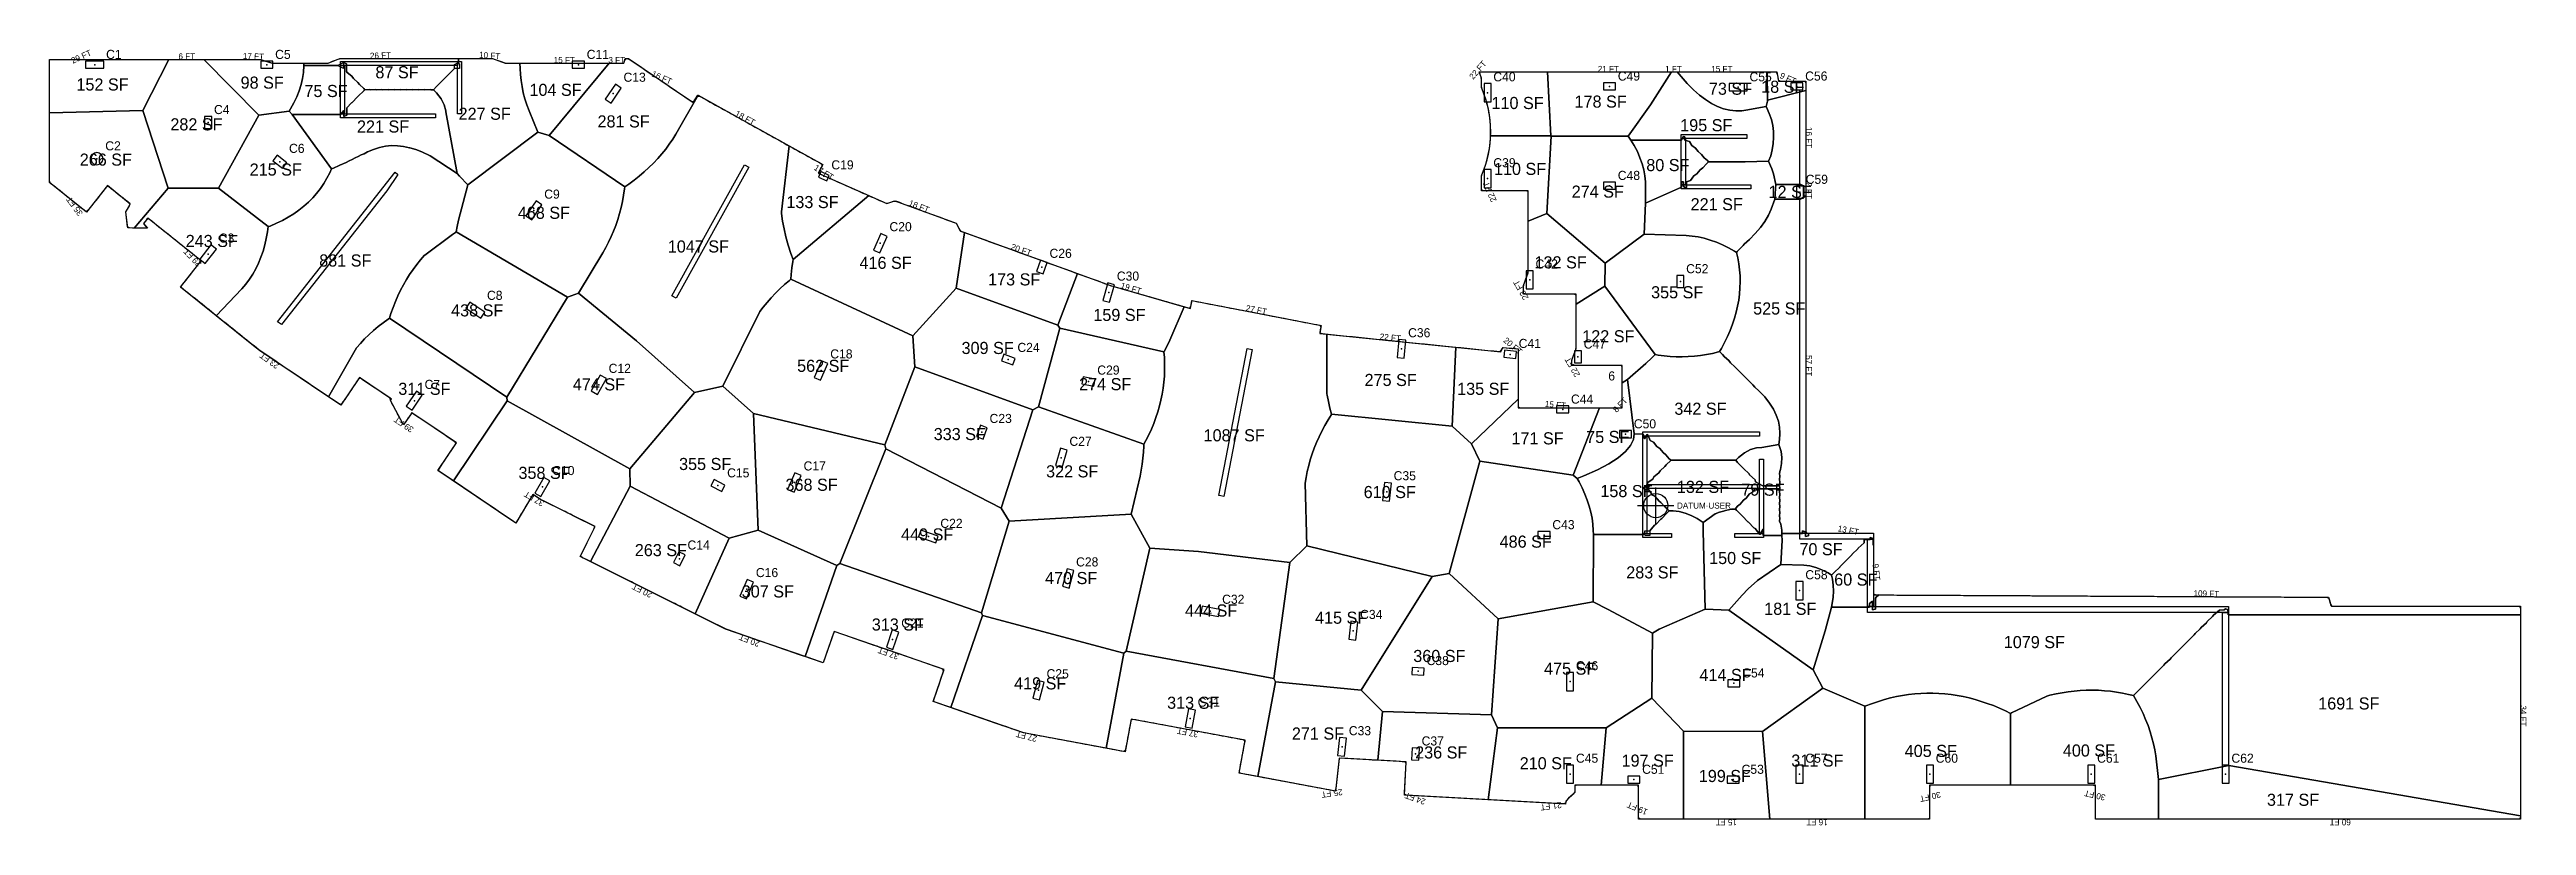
# Model space of a CAD drawing. Header units: metres. Extents: x 3272 to 9634, y 5311 to 56288.
# Drawn here: x 3292 to 8204, y 13495 to 15033 of the extents above; entities that cross this region are included whole.
import ezdxf
from ezdxf.enums import TextEntityAlignment as Align

# ---------------------------------------------------------------- set-up
doc = ezdxf.new("R2010")
doc.units = ezdxf.units.M
for name, color, linetype in [('BOUNDARY', 5, 'Continuous'), ('COL-LABEL', 2, 'Continuous'), ('COLS', 2, 'Continuous'), ('FLOOR NUMBER', 3, 'Continuous'), ('FLOOR_1_AREA_LABELS', 3, 'Continuous'), ('FLOOR_1_BOUNDARY', 5, 'Continuous'), ('FLOOR_1_COLUMNS', 7, 'Continuous'), ('FLOOR_1_DATUM', 4, 'Continuous'), ('FLOOR_1_FASCADE_COLUMNS', 30, 'Continuous'), ('FLOOR_1_FASCADE_WALLS', 4, 'Continuous'), ('FLOOR_1_LARGE_TRIBUTARY', 6, 'Continuous'), ('FLOOR_1_TRIBUTARY_COL_0', 2, 'Continuous'), ('FLOOR_1_TRIBUTARY_COL_1', 2, 'Continuous'), ('FLOOR_1_TRIBUTARY_COL_10', 2, 'Continuous'), ('FLOOR_1_TRIBUTARY_COL_11', 2, 'Continuous'), ('FLOOR_1_TRIBUTARY_COL_12', 2, 'Continuous'), ('FLOOR_1_TRIBUTARY_COL_13', 2, 'Continuous'), ('FLOOR_1_TRIBUTARY_COL_14', 2, 'Continuous'), ('FLOOR_1_TRIBUTARY_COL_15', 2, 'Continuous'), ('FLOOR_1_TRIBUTARY_COL_16', 2, 'Continuous'), ('FLOOR_1_TRIBUTARY_COL_17', 2, 'Continuous'), ('FLOOR_1_TRIBUTARY_COL_18', 2, 'Continuous'), ('FLOOR_1_TRIBUTARY_COL_19', 2, 'Continuous'), ('FLOOR_1_TRIBUTARY_COL_2', 2, 'Continuous'), ('FLOOR_1_TRIBUTARY_COL_20', 2, 'Continuous'), ('FLOOR_1_TRIBUTARY_COL_21', 2, 'Continuous'), ('FLOOR_1_TRIBUTARY_COL_22', 2, 'Continuous'), ('FLOOR_1_TRIBUTARY_COL_23', 2, 'Continuous'), ('FLOOR_1_TRIBUTARY_COL_24', 2, 'Continuous'), ('FLOOR_1_TRIBUTARY_COL_25', 2, 'Continuous'), ('FLOOR_1_TRIBUTARY_COL_26', 2, 'Continuous'), ('FLOOR_1_TRIBUTARY_COL_27', 2, 'Continuous'), ('FLOOR_1_TRIBUTARY_COL_28', 2, 'Continuous'), ('FLOOR_1_TRIBUTARY_COL_29', 2, 'Continuous'), ('FLOOR_1_TRIBUTARY_COL_3', 2, 'Continuous'), ('FLOOR_1_TRIBUTARY_COL_30', 2, 'Continuous'), ('FLOOR_1_TRIBUTARY_COL_31', 2, 'Continuous'), ('FLOOR_1_TRIBUTARY_COL_32', 2, 'Continuous'), ('FLOOR_1_TRIBUTARY_COL_33', 2, 'Continuous'), ('FLOOR_1_TRIBUTARY_COL_34', 2, 'Continuous'), ('FLOOR_1_TRIBUTARY_COL_35', 2, 'Continuous'), ('FLOOR_1_TRIBUTARY_COL_36', 2, 'Continuous'), ('FLOOR_1_TRIBUTARY_COL_37', 2, 'Continuous'), ('FLOOR_1_TRIBUTARY_COL_38', 2, 'Continuous'), ('FLOOR_1_TRIBUTARY_COL_39', 2, 'Continuous'), ('FLOOR_1_TRIBUTARY_COL_4', 2, 'Continuous'), ('FLOOR_1_TRIBUTARY_COL_40', 2, 'Continuous'), ('FLOOR_1_TRIBUTARY_COL_41', 2, 'Continuous'), ('FLOOR_1_TRIBUTARY_COL_42', 2, 'Continuous'), ('FLOOR_1_TRIBUTARY_COL_43', 2, 'Continuous'), ('FLOOR_1_TRIBUTARY_COL_44', 2, 'Continuous'), ('FLOOR_1_TRIBUTARY_COL_45', 2, 'Continuous'), ('FLOOR_1_TRIBUTARY_COL_46', 2, 'Continuous'), ('FLOOR_1_TRIBUTARY_COL_47', 2, 'Continuous'), ('FLOOR_1_TRIBUTARY_COL_48', 2, 'Continuous'), ('FLOOR_1_TRIBUTARY_COL_49', 2, 'Continuous'), ('FLOOR_1_TRIBUTARY_COL_5', 2, 'Continuous'), ('FLOOR_1_TRIBUTARY_COL_50', 2, 'Continuous'), ('FLOOR_1_TRIBUTARY_COL_51', 2, 'Continuous'), ('FLOOR_1_TRIBUTARY_COL_52', 2, 'Continuous'), ('FLOOR_1_TRIBUTARY_COL_53', 2, 'Continuous'), ('FLOOR_1_TRIBUTARY_COL_54', 2, 'Continuous'), ('FLOOR_1_TRIBUTARY_COL_55', 2, 'Continuous'), ('FLOOR_1_TRIBUTARY_COL_56', 2, 'Continuous'), ('FLOOR_1_TRIBUTARY_COL_57', 2, 'Continuous'), ('FLOOR_1_TRIBUTARY_COL_58', 2, 'Continuous'), ('FLOOR_1_TRIBUTARY_COL_59', 2, 'Continuous'), ('FLOOR_1_TRIBUTARY_COL_6', 2, 'Continuous'), ('FLOOR_1_TRIBUTARY_COL_60', 2, 'Continuous'), ('FLOOR_1_TRIBUTARY_COL_61', 2, 'Continuous'), ('FLOOR_1_TRIBUTARY_COL_7', 2, 'Continuous'), ('FLOOR_1_TRIBUTARY_COL_8', 2, 'Continuous'), ('FLOOR_1_TRIBUTARY_COL_9', 2, 'Continuous'), ('FLOOR_1_WALL_TRIBUTARY_21', 1, 'Continuous'), ('FLOOR_1_WALL_TRIBUTARY_22', 1, 'Continuous'), ('FLOOR_1_WALL_TRIBUTARY_23', 1, 'Continuous'), ('FLOOR_1_WALL_TRIBUTARY_24', 1, 'Continuous'), ('FLOOR_1_WALL_TRIBUTARY_25', 1, 'Continuous'), ('FLOOR_1_WALL_TRIBUTARY_26', 1, 'Continuous'), ('FLOOR_1_WALL_TRIBUTARY_27', 1, 'Continuous'), ('FLOOR_1_WALL_TRIBUTARY_28', 1, 'Continuous'), ('FLOOR_1_WALL_TRIBUTARY_29', 1, 'Continuous'), ('FLOOR_1_WALL_TRIBUTARY_30', 1, 'Continuous'), ('FLOOR_1_WALL_TRIBUTARY_31', 1, 'Continuous'), ('FLOOR_1_WALL_TRIBUTARY_32', 1, 'Continuous'), ('FLOOR_1_WALL_TRIBUTARY_33', 1, 'Continuous'), ('FLOOR_1_WALL_TRIBUTARY_34', 1, 'Continuous'), ('FLOOR_1_WALL_TRIBUTARY_35', 1, 'Continuous'), ('FLOOR_1_WALL_TRIBUTARY_36', 1, 'Continuous'), ('FLOOR_1_WALL_TRIBUTARY_37', 1, 'Continuous'), ('FLOOR_1_WALL_TRIBUTARY_38', 1, 'Continuous'), ('FLOOR_1_WALL_TRIBUTARY_39', 1, 'Continuous'), ('FLOOR_1_WALL_TRIBUTARY_40', 1, 'Continuous'), ('FLOOR_1_WALL_TRIBUTARY_41', 1, 'Continuous'), ('WALL', 4, 'Continuous')]:
    doc.layers.add(name, color=color, linetype=linetype)

msp = doc.modelspace()

# ---------------------------------------------------------------- texts
at = {"layer": 'COL-LABEL'}
for s, p in [('C1', (3404.4, 15014)), ('C5', (3739.7, 15014)), ('C11', (4357.5, 15014)), ('C13', (4430.5, 14968.8)), ('C40', (6155.4, 14969.6)), ('C49', (6402.2, 14971.1)), ('C55', (6663.4, 14969.6)), ('C56', (6773.8, 14971.1)), ('C4', (3618.4, 14904.7)), ('C2', (3402.8, 14832.8)), ('C6', (3767.2, 14827.8)), ('C19', (4842.7, 14795.1)), ('C39', (6155.4, 14799.3)), ('C48', (6402.2, 14774.2)), ('C59', (6774.8, 14766.5)), ('C9', (4273.3, 14737.1)), ('C20', (4957.9, 14672.6)), ('C3', (3627.9, 14650)), ('C26', (5275.3, 14619.8)), ('C30', (5408.8, 14574.7)), ('C42', (6239.1, 14598.6)), ('C52', (6537.8, 14589.3)), ('C8', (4159.8, 14536.5)), ('C24', (5211.6, 14433.3)), ('C36', (5986.4, 14462.4)), ('C41', (6205.7, 14441.2)), ('C47', (6334.6, 14440.1)), ('C12', (4401, 14391.8)), ('C18', (4840.5, 14420.4)), ('C29', (5370, 14388.4)), ('C7', (4036, 14360)), ('C44', (6309.4, 14330.9)), ('C23', (5156.4, 14292.5)), ('C50', (6434, 14281.9)), ('C27', (5314.8, 14247.2)), ('C10', (4289.1, 14189.3)), ('C15', (4636, 14184.7)), ('C17', (4787.6, 14198.4)), ('C35', (5957.7, 14179)), ('C22', (5058.8, 14084.6)), ('C43', (6272.4, 14082)), ('C14', (4557.4, 14041.7)), ('C16', (4693, 13987.1)), ('C28', (5328, 14008.2)), ('C58', (6774.1, 13982.8)), ('C32', (5617.6, 13934.2)), ('C21', (4981.2, 13887)), ('C34', (5891.2, 13904.1)), ('C25', (5269.4, 13786.6)), ('C38', (6023, 13812.7)), ('C46', (6319.2, 13802.4)), ('C54', (6649, 13788.2)), ('C31', (5569.1, 13730.3)), ('C33', (5868.8, 13673.7)), ('C37', (6013.2, 13653.4)), ('C45', (6319.2, 13619.2)), ('C51', (6450.5, 13597.2)), ('C53', (6647.7, 13597.2)), ('C57', (6774.1, 13619.2)), ('C60', (7032.7, 13619.2)), ('C61', (7352.7, 13619.2)), ('C62', (7619.1, 13619.2))]:
    msp.add_text(s, height=18, dxfattribs=at).set_placement(p)
at = {"layer": 'FLOOR NUMBER'}
msp.add_text('6', height=18, dxfattribs=at).set_placement((6383.4, 14376.8))
at = {"layer": 'FLOOR_1_AREA_LABELS'}
for s, p in [('87 SF', (3981.3, 14987.6)), ('152 SF', (3397.3, 14963.4)), ('98 SF', (3714, 14967.1)), ('75 SF', (3840.6, 14950.5)), ('104 SF', (4295.7, 14952.8)), ('110 SF', (6203.5, 14926.7)), ('178 SF', (6368.2, 14929.5)), ('73 SF', (6625.7, 14955)), ('18 SF', (6729.4, 14958.9)), ('282 SF', (3583.6, 14884.4)), ('221 SF', (3953.7, 14880.1)), ('227 SF', (4155.2, 14905.4)), ('281 SF', (4430.7, 14890.2)), ('195 SF', (6577.7, 14882.7)), ('266 SF', (3403.9, 14814.5)), ('215 SF', (3740.9, 14794.8)), ('110 SF', (6208.4, 14796.1)), ('80 SF', (6501.5, 14803.7)), ('133 SF', (4805.2, 14730.4)), ('274 SF', (6362.5, 14751.1)), ('221 SF', (6598.4, 14726.1)), ('12 SF', (6744, 14750.6)), ('468 SF', (4272.6, 14709.1)), ('243 SF', (3614, 14653.3)), ('1047 SF', (4579, 14642.4)), ('881 SF', (3878.8, 14614.6)), ('416 SF', (4950.2, 14610)), ('173 SF', (5205.2, 14577.1)), ('132 SF', (6288.9, 14610.9)), ('355 SF', (6520, 14551.6)), ('438 SF', (4140.3, 14515.7)), ('159 SF', (5413.9, 14506.7)), ('525 SF', (6722.4, 14519.5)), ('309 SF', (5152.6, 14441.2)), ('122 SF', (6383.5, 14464.4)), ('562 SF', (4826.5, 14405.8)), ('311 SF', (4035.6, 14360.3)), ('474 SF', (4381.8, 14369.1)), ('274 SF', (5385.7, 14369.5)), ('275 SF', (5951.8, 14377.8)), ('135 SF', (6135.4, 14360.3)), ('342 SF', (6566.1, 14320.8)), ('333 SF', (5097.4, 14270.6)), ('1087 SF', (5641.5, 14268.1)), ('171 SF', (6243.1, 14262.1)), ('75 SF', (6382.3, 14264.9)), ('358 SF', (4273.9, 14193.7)), ('355 SF', (4592.4, 14211.3)), ('322 SF', (5320.2, 14196.7)), ('368 SF', (4803.5, 14170.1)), ('610 SF', (5950, 14155.7)), ('158 SF', (6419.4, 14157.6)), ('132 SF', (6571.2, 14165.9)), ('79 SF', (6690, 14160.4)), ('263 SF', (4504.6, 14040.6)), ('449 SF', (5032.7, 14071.7)), ('486 SF', (6219.6, 14057.4)), ('70 SF', (6805.2, 14042.4)), ('283 SF', (6470.7, 13996.5)), ('150 SF', (6635.1, 14024.9)), ('307 SF', (4716.7, 13958.7)), ('470 SF', (5318.2, 13985.2)), ('60 SF', (6874.2, 13982.2)), ('313 SF', (4974.6, 13893.2)), ('444 SF', (5595.8, 13920.9)), ('415 SF', (5853.6, 13906.6)), ('181 SF', (6744.3, 13924.3)), ('1079 SF', (7228.3, 13858.3)), ('360 SF', (6048.4, 13830.8)), ('475 SF', (6307.7, 13805.7)), ('414 SF', (6615.9, 13793.2)), ('419 SF', (5256.8, 13776.5)), ('313 SF', (5560.2, 13738.1)), ('1691 SF', (7851.9, 13736.7)), ('271 SF', (5807.7, 13677.1)), ('400 SF', (7336.5, 13643.5)), ('236 SF', (6052.1, 13639.6)), ('210 SF', (6259.4, 13618.1)), ('197 SF', (6461.5, 13623.4)), ('311 SF', (6798, 13623.5)), ('405 SF', (7022.9, 13642.6)), ('199 SF', (6614.6, 13592.9)), ('317 SF', (7741.3, 13545.8))]:
    msp.add_text(s, height=24, dxfattribs=at).set_placement(p, align=Align.MIDDLE_CENTER)
at = {"layer": 'FLOOR_1_DATUM'}
msp.add_text('DATUM·USER', height=12, dxfattribs=at).set_placement((6519.6, 14122.8))
at = {"layer": 'FLOOR_1_FASCADE_COLUMNS'}
for s, rotation, p in [('29 FT', 24.4727, (3355.3, 15018.6)), ('17 FT', -2.1085, (3696.6, 15019.1)), ('16 FT', -24.1674, (4506.4, 14977.1)), ('22 FT', 49.1288, (6124.6, 14992.1)), ('21 FT', -0.0055, (6383.5, 14994.2)), ('15 FT', -0.0055, (6608.5, 14994.2)), ('9 FT', -23.8229, (6739.8, 14975.6)), ('17 FT', -32.0032, (4827.8, 14789.2)), ('35 FT', 126.1685, (3341.9, 14721.9)), ('22 FT', 113.7424, (6148.4, 14750.4)), ('2 FT', -90, (6781.3, 14753.2)), ('18 FT', -21.0554, (5016.5, 14721.9)), ('20 FT', -19.9725, (5219.2, 14635.6)), ('29 FT', 133.672, (3575.8, 14620)), ('19 FT', -17.2641, (5437, 14559.5)), ('23 FT', 120.2336, (6210, 14556.1)), ('22 FT', -5.7841, (5951.1, 14462)), ('20 FT', -39.9444, (6194.1, 14445.4)), ('22 FT', 120.4121, (6312.1, 14403.2)), ('8 FT', 46.0155, (6406.9, 14328.2)), ('39 FT', 146.0554, (3994.8, 14289.3)), ('15 FT', -5.2896, (6278.5, 14328.7)), ('37 FT', 149.5645, (4253.1, 14142.3)), ('20 FT', 153.475, (4467.6, 13960)), ('20 FT', 158.8397, (4680.1, 13861.4)), ('37 FT', 160.7072, (4955.7, 13835.8)), ('27 FT', 165.3578, (5229.7, 13671.2)), ('37 FT', 169.4221, (5549.2, 13678.8)), ('25 FT', -172.2939, (5835.5, 13558.4)), ('24 FT', 160.2855, (6000.5, 13548.1)), ('30 FT', -167.0335, (7021.9, 13551.7)), ('30 FT', 167.0335, (7348.3, 13554.6)), ('21 FT', -172.7473, (6269.9, 13533)), ('19 FT', 157.2431, (6440.9, 13528.6)), ('15 FT', 180, (6617.5, 13501.1)), ('16 FT', 180, (6797.5, 13501.1)), ('60 FT', -179.7014, (7834.9, 13501.1))]:
    msp.add_text(s, height=12, rotation=rotation, dxfattribs=at).set_placement(p, align=Align.MIDDLE_CENTER)
for s, p in [('6 FT', (3564.4, 15019.1)), ('15 FT', (4313.1, 15011.9)), ('3 FT', (4417, 15011.9))]:
    msp.add_text(s, height=12, dxfattribs=at).set_placement(p, align=Align.MIDDLE_CENTER)
at = {"layer": 'FLOOR_1_FASCADE_WALLS'}
for s, rotation, p in [('26 FT', 1.6613, (3948.6, 15020.9)), ('10 FT', -4.3457, (4165.1, 15020.9)), ('1 FT', -0.0055, (6512.5, 14994.2)), ('18 FT', -28.4634, (4671.6, 14897.1)), ('16 FT', -90, (6781.3, 14858.2)), ('27 FT', -10.9294, (5685.4, 14516.7)), ('23 FT', 144.153, (3728.4, 14415.9)), ('57 FT', -89.3284, (6781.3, 14406)), ('13 FT', -10.7845, (6859.3, 14080)), ('9 FT', -83.8821, (6915.1, 13997.3)), ('109 FT', -1.7545, (7569.4, 13954.4)), ('34 FT', -90, (8198, 13711.9))]:
    msp.add_text(s, height=12, rotation=rotation, dxfattribs=at).set_placement(p, align=Align.MIDDLE_CENTER)

# ---------------------------------------------------------------- linework, layer by layer
at = {"layer": 'BOUNDARY'}
msp.add_lwpolyline([(4430.9, 15005.9), (4433.9, 15014.9), (4440.2, 15014.9), (4568.5, 14927.8), (4578.2, 14942.1), (4825.6, 14804.7), (4816.2, 14787.8), (4952.6, 14727.3), (4968.8, 14733.1), (5090.5, 14688.3), (5098.1, 14673.2), (5396.3, 14564.9), (5555, 14519.4), (5557.6, 14535.2), (5814.1, 14485.8), (5811.1, 14470.1), (6170.2, 14433.8), (6174.1, 14442.4), (6204.8, 14439.3), (6204.8, 14322.8), (6411.2, 14322.8), (6411.2, 14406.2), (6310.8, 14406.2), (6310.8, 14416.8), (6319.8, 14439.9), (6319.8, 14547.9), (6215.2, 14547.9), (6215.2, 14564.9), (6224.2, 14590.2), (6224.2, 14752.8), (6131.8, 14752.8), (6131.8, 14782.2, 0.209129), (6131.8, 14957.4), (6131.8, 14976.1), (6127.5, 14988.2), (6717.8, 14988.2), (6720.8, 14970.1), (6775.3, 14970.1), (6775.3, 14074.1), (6909.1, 14074.1), (6909.1, 13954.6), (6910, 13951.9), (7811.9, 13947.2), (7816.1, 13930.9), (7817.7, 13929.2), (8192, 13929.2), (8192, 13507.1), (7349.6, 13507.1), (7349.6, 13574.5), (7020.5, 13574.5), (7020.5, 13507.1), (6443.2, 13507.1), (6443.2, 13574.5), (6316.7, 13574.5), (6316.7, 13560.2), (6299, 13543.3), (6298.7, 13537.4), (5979.1, 13555), (5982.7, 13620.9), (5849.6, 13628.2), (5842.4, 13562.9), (5651.2, 13598.6), (5663.3, 13663.6), (5437.2, 13705.7), (5425.1, 13640.8), (5223.9, 13678.4), (5044.5, 13740.5), (5066.4, 13803.8), (4848.1, 13879.4), (4826.5, 13817.1), (4633, 13884.1), (4344.6, 14028), (4374.1, 14087.1), (4264.8, 14141.6), (4250.8, 14151.1), (4216.9, 14094.3), (4062.4, 14198.3), (4099.3, 14253.1), (4010.6, 14312.7), (3994.3, 14288.6), (3968.5, 14337.3), (3970.2, 14339.9), (3906.8, 14382.6), (3869.9, 14327.9), (3708.6, 14436.5), (3552.2, 14561.9), (3593, 14613.7), (3487.1, 14698.7), (3478.5, 14687.8), (3486.3, 14678.3), (3447.4, 14679.1), (3443.8, 14710.9), (3452.5, 14726.4), (3407.1, 14762.9), (3365.6, 14710.2), (3292.3, 14769), (3292.3, 15013.1), (3710.2, 15013.1), (3734, 15005.9), (3845, 15005.9), (3868, 15014.9), (4171, 15014.9), (4196, 15005.9)], format="xyb", close=True, dxfattribs=at)
at = {"layer": 'COLS'}
for points in [[(3363.9, 15009.5), (3363.9, 14995.5), (3399.9, 14995.5), (3399.9, 15009.5)], [(3735.2, 14995.5), (3735.2, 15009.5), (3711.2, 15009.5), (3711.2, 14995.5)], [(4353, 14995.5), (4353, 15009.5), (4329, 15009.5), (4329, 14995.5)], [(4394.2, 14934.5), (4405.8, 14926.6), (4426, 14956.4), (4414.4, 14964.3)], [(6150.9, 14965.1), (6136.9, 14965.1), (6136.9, 14929.1), (6150.9, 14929.1)], [(6397.7, 14952.6), (6397.7, 14966.6), (6373.7, 14966.6), (6373.7, 14952.6)], [(6658.9, 14951.1), (6658.9, 14965.1), (6622.9, 14965.1), (6622.9, 14951.1)], [(6769.3, 14952.6), (6769.3, 14966.6), (6745.3, 14966.6), (6745.3, 14952.6)], [(3599.9, 14876.2), (3613.9, 14876.2), (3613.9, 14900.2), (3599.9, 14900.2)], [(3398.3, 14816.3), (3398.1, 14818.6), (3397.4, 14820.9), (3396.3, 14822.9), (3394.8, 14824.8), (3393, 14826.2), (3390.9, 14827.4), (3388.7, 14828), (3386.3, 14828.3), (3384, 14828), (3381.7, 14827.4), (3379.7, 14826.2), (3377.8, 14824.8), (3376.4, 14822.9), (3375.2, 14820.9), (3374.6, 14818.6), (3374.3, 14816.3), (3374.6, 14813.9), (3375.2, 14811.7), (3376.4, 14809.6), (3377.8, 14807.8), (3379.7, 14806.3), (3381.7, 14805.2), (3384, 14804.5), (3386.3, 14804.3), (3388.7, 14804.5), (3390.9, 14805.2), (3393, 14806.3), (3394.8, 14807.8), (3396.3, 14809.6), (3397.4, 14811.7), (3398.1, 14813.9)], [(3754, 14797.4), (3762.7, 14808.4), (3743.8, 14823.3), (3735.2, 14812.3)], [(4821.8, 14790.6), (4816.9, 14779.6), (4833.4, 14772.3), (4838.2, 14783.3)], [(6150.9, 14794.8), (6136.9, 14794.8), (6136.9, 14758.8), (6150.9, 14758.8)], [(6397.7, 14755.7), (6397.7, 14769.7), (6373.7, 14769.7), (6373.7, 14755.7)], [(6770.3, 14762), (6756.3, 14762), (6756.3, 14738), (6770.3, 14738)], [(4237, 14702.8), (4248.6, 14695), (4268.8, 14724.8), (4257.2, 14732.6)], [(3590.2, 14617.2), (3601.2, 14608.6), (3623.4, 14636.9), (3612.4, 14645.5)], [(4926, 14635.2), (4938.7, 14629.5), (4953.4, 14662.4), (4940.6, 14668.1)], [(5270.8, 14610.5), (5257.7, 14615.3), (5249.5, 14592.7), (5262.6, 14587.9)], [(6234.6, 14594.1), (6220.6, 14594.1), (6220.6, 14558.1), (6234.6, 14558.1)], [(5380.9, 14535.6), (5394.3, 14531.8), (5404.3, 14566.4), (5390.8, 14570.2)], [(6533.3, 14584.8), (6519.3, 14584.8), (6519.3, 14560.8), (6533.3, 14560.8)], [(4147.5, 14500.3), (4155.3, 14511.9), (4125.5, 14532), (4117.6, 14520.4)], [(5964.4, 14422.1), (5978.3, 14420.7), (5981.9, 14456.5), (5968, 14457.9)], [(4808.6, 14383), (4821.4, 14377.3), (4836, 14410.2), (4823.2, 14415.9)], [(5184.6, 14428.8), (5179.8, 14415.7), (5202.4, 14407.5), (5207.1, 14420.6)], [(6199.8, 14420.3), (6201.2, 14434.3), (6177.3, 14436.7), (6175.9, 14422.8)], [(6316.1, 14411.6), (6330.1, 14411.6), (6330.1, 14435.6), (6316.1, 14435.6)], [(3999.8, 14325.6), (4011.4, 14317.8), (4031.5, 14347.6), (4019.9, 14355.5)], [(4366.5, 14356.1), (4378.7, 14349.1), (4396.5, 14380.4), (4384.4, 14387.3)], [(5362.9, 14365.6), (5365.5, 14379.4), (5341.9, 14383.9), (5339.3, 14370.1)], [(6304.9, 14312.4), (6304.9, 14326.4), (6280.9, 14326.4), (6280.9, 14312.4)], [(5151.9, 14283.2), (5138.7, 14288), (5130.5, 14265.5), (5143.7, 14260.7)], [(6429.5, 14263.4), (6429.5, 14277.4), (6405.5, 14277.4), (6405.5, 14263.4)], [(5286.9, 14208.1), (5300.4, 14204.2), (5310.3, 14238.8), (5296.9, 14242.7)], [(4254.6, 14153.5), (4266.8, 14146.6), (4284.6, 14177.8), (4272.4, 14184.8)], [(4625.2, 14157), (4631.5, 14169.5), (4610, 14180.2), (4603.7, 14167.7)], [(4756, 14160.8), (4768.8, 14155.3), (4783.1, 14188.3), (4770.3, 14193.9)], [(5935.7, 14138.7), (5949.6, 14137.3), (5953.2, 14173.1), (5939.3, 14174.5)], [(5049.7, 14055.1), (5054.3, 14068.3), (5020.3, 14080.1), (5015.7, 14066.9)], [(6267.9, 14063.5), (6267.9, 14077.5), (6243.9, 14077.5), (6243.9, 14063.5)], [(4552.9, 14030.9), (4540.4, 14037.2), (4529.7, 14015.7), (4542.2, 14009.5)], [(5300.8, 13968.9), (5314.3, 13965.3), (5323.5, 14000.1), (5310, 14003.7)], [(4661.4, 13949.6), (4674.2, 13944), (4688.5, 13977.1), (4675.6, 13982.6)], [(6755.6, 13942.3), (6769.6, 13942.3), (6769.6, 13978.3), (6755.6, 13978.3)], [(5610.5, 13909.3), (5613.1, 13923.1), (5577.7, 13929.7), (5575.1, 13915.9)], [(4951.7, 13848.5), (4964.9, 13843.9), (4976.7, 13877.9), (4963.5, 13882.5)], [(5868.8, 13863.8), (5882.7, 13862.3), (5886.7, 13898.1), (5872.8, 13899.6)], [(6017.7, 13792.9), (6018.5, 13806.9), (5994.5, 13808.2), (5993.7, 13794.2)], [(5242.1, 13747.3), (5255.6, 13743.8), (5264.9, 13778.6), (5251.3, 13782.1)], [(6300.7, 13761.9), (6314.7, 13761.9), (6314.7, 13797.9), (6300.7, 13797.9)], [(6644.5, 13769.7), (6644.5, 13783.7), (6620.5, 13783.7), (6620.5, 13769.7)], [(5544.2, 13690.4), (5558, 13687.8), (5564.6, 13723.2), (5550.8, 13725.8)], [(5846.4, 13633.4), (5860.3, 13631.9), (5864.3, 13667.7), (5850.4, 13669.2)], [(6008.7, 13648.1), (5994.7, 13648.9), (5993.4, 13625), (6007.4, 13624.2)], [(6300.7, 13578.7), (6314.7, 13578.7), (6314.7, 13614.7), (6300.7, 13614.7)], [(6755.6, 13578.7), (6769.6, 13578.7), (6769.6, 13614.7), (6755.6, 13614.7)], [(7014.2, 13578.7), (7028.2, 13578.7), (7028.2, 13614.7), (7014.2, 13614.7)], [(7334.2, 13578.7), (7348.2, 13578.7), (7348.2, 13614.7), (7334.2, 13614.7)], [(7600.6, 13578.7), (7614.6, 13578.7), (7614.6, 13614.7), (7600.6, 13614.7)], [(6446, 13578.7), (6446, 13592.7), (6422, 13592.7), (6422, 13578.7)], [(6643.2, 13578.7), (6643.2, 13592.7), (6619.2, 13592.7), (6619.2, 13578.7)]]:
    msp.add_lwpolyline(points, close=True, dxfattribs=at)
at = {"layer": 'FLOOR_1_BOUNDARY'}
msp.add_lwpolyline([(4430.9, 15005.9), (4433.9, 15014.9), (4440.2, 15014.9), (4568.5, 14927.8), (4578.2, 14942.1), (4825.6, 14804.7), (4816.2, 14787.8), (4952.6, 14727.3), (4968.8, 14733.1), (5090.5, 14688.3), (5098.1, 14673.2), (5396.3, 14564.9), (5555, 14519.4), (5557.6, 14535.2), (5814.1, 14485.8), (5811.1, 14470.1), (6170.2, 14433.8), (6174.1, 14442.4), (6204.8, 14439.3), (6204.8, 14322.8), (6411.2, 14322.8), (6411.2, 14406.2), (6310.8, 14406.2), (6310.8, 14416.8), (6319.8, 14439.9), (6319.8, 14547.9), (6215.2, 14547.9), (6215.2, 14564.9), (6224.2, 14590.2), (6224.2, 14752.8), (6131.8, 14752.8), (6131.8, 14782.2), (6136, 14792.6), (6139.7, 14803.2), (6142.9, 14814.1), (6145.5, 14825), (6147.5, 14836.1), (6149, 14847.3), (6149.8, 14858.5), (6150.1, 14869.8), (6149.8, 14881), (6149, 14892.3), (6147.5, 14903.5), (6145.5, 14914.5), (6142.9, 14925.5), (6139.7, 14936.3), (6136, 14947), (6131.8, 14957.4), (6131.8, 14976.1), (6127.5, 14988.2), (6717.8, 14988.2), (6720.8, 14970.1), (6775.3, 14970.1), (6775.3, 14074.1), (6909.1, 14074.1), (6909.1, 13954.6), (6910, 13951.9), (7811.9, 13947.2), (7816.1, 13930.9), (7817.7, 13929.2), (8192, 13929.2), (8192, 13507.1), (7349.6, 13507.1), (7349.6, 13574.5), (7020.5, 13574.5), (7020.5, 13507.1), (6443.2, 13507.1), (6443.2, 13574.5), (6316.7, 13574.5), (6316.7, 13560.2), (6299, 13543.3), (6298.7, 13537.4), (5979.1, 13555), (5982.7, 13620.9), (5849.6, 13628.2), (5842.4, 13562.9), (5651.2, 13598.6), (5663.3, 13663.6), (5437.2, 13705.7), (5425.1, 13640.8), (5223.9, 13678.4), (5044.5, 13740.5), (5066.4, 13803.8), (4848.1, 13879.4), (4826.5, 13817.1), (4633, 13884.1), (4344.6, 14028), (4374.1, 14087.1), (4264.8, 14141.6), (4250.8, 14151.1), (4216.9, 14094.3), (4062.4, 14198.3), (4099.3, 14253.1), (4010.6, 14312.7), (3994.3, 14288.6), (3968.5, 14337.3), (3970.2, 14339.9), (3906.8, 14382.6), (3869.9, 14327.9), (3708.6, 14436.5), (3552.2, 14561.9), (3593, 14613.7), (3487.1, 14698.7), (3478.5, 14687.8), (3486.3, 14678.3), (3447.4, 14679.1), (3443.8, 14710.9), (3452.5, 14726.4), (3407.1, 14762.9), (3365.6, 14710.2), (3292.3, 14769), (3292.3, 15013.1), (3710.2, 15013.1), (3734, 15005.9), (3845, 15005.9), (3868, 15014.9), (4171, 15014.9), (4196, 15005.9), (4430.9, 15005.9)], close=True, dxfattribs=at)
at = {"layer": 'FLOOR_1_COLUMNS'}
for p in [(3381.9, 15002.5), (3723.2, 15002.5), (4341, 15002.5), (4410.1, 14945.4), (6143.9, 14947.1), (6385.7, 14959.6), (6640.9, 14958.1), (6757.3, 14959.6), (3606.9, 14888.2), (3386.3, 14816.3), (3748.9, 14810.4), (4827.6, 14781.5), (6143.9, 14776.8), (6385.7, 14762.7), (6763.3, 14750), (4252.9, 14713.8), (4939.7, 14648.8), (3606.8, 14627), (5260.2, 14601.6), (5392.6, 14551), (6227.6, 14576.1), (6526.3, 14572.8), (4136.5, 14516.1), (4822.3, 14396.6), (5193.5, 14418.1), (5973.1, 14439.3), (6188.6, 14428.5), (6323.1, 14423.6), (4381.5, 14368.2), (5352.4, 14374.7), (4015.7, 14336.6), (6292.9, 14319.4), (5141.2, 14274.3), (6417.5, 14270.4), (5298.6, 14223.5), (4269.6, 14165.7), (4617.6, 14168.6), (4769.5, 14174.6), (5944.4, 14155.9), (5035, 14067.6), (6255.9, 14070.5), (4541.3, 14023.3), (4674.9, 13963.3), (5312.2, 13984.5), (6762.6, 13960.3), (5594.1, 13919.5), (4964.2, 13863.2), (5877.7, 13880.9), (5253.5, 13762.9), (6006.1, 13800.6), (6307.7, 13779.9), (6632.5, 13776.7), (5554.4, 13706.8), (5855.3, 13650.6), (6001, 13636.6), (6307.7, 13596.7), (6434, 13585.7), (6631.2, 13585.7), (6762.6, 13596.7), (7021.2, 13596.7), (7341.2, 13596.7), (7607.6, 13596.7)]:
    msp.add_point(p, dxfattribs=at)
at = {"layer": 'FLOOR_1_DATUM'}
for p, q in [((6477.6, 14092.8), (6477.6, 14164.8)), ((6441.6, 14128.8), (6513.6, 14128.8))]:
    msp.add_line(p, q, dxfattribs=at)
msp.add_circle((6477.6, 14128.8), 24, dxfattribs=at)
at = {"layer": 'FLOOR_1_FASCADE_COLUMNS'}
for points in [[(3292.3, 14904.3), (3292.3, 14910.3), (3292.3, 14916.3), (3292.3, 14922.3), (3292.3, 14928.3), (3292.3, 14934.3), (3292.3, 14940.3), (3292.3, 14946.3), (3292.3, 14952.3), (3292.3, 14958.3), (3292.3, 14964.3), (3292.3, 14970.3), (3292.3, 14976.3), (3292.3, 14982.3), (3292.3, 14988.3), (3292.3, 14994.3), (3292.3, 15000.3), (3292.3, 15006.3), (3292.3, 15012.3), (3297.4, 15013.1), (3303.4, 15013.1), (3309.4, 15013.1), (3315.4, 15013.1), (3321.4, 15013.1), (3327.4, 15013.1), (3333.4, 15013.1), (3339.4, 15013.1), (3345.4, 15013.1), (3351.4, 15013.1), (3357.4, 15013.1), (3363.4, 15013.1), (3369.4, 15013.1), (3375.4, 15013.1), (3381.4, 15013.1), (3387.4, 15013.1), (3393.4, 15013.1), (3399.4, 15013.1), (3405.4, 15013.1), (3411.4, 15013.1), (3417.4, 15013.1), (3423.4, 15013.1), (3429.4, 15013.1), (3435.4, 15013.1), (3441.4, 15013.1), (3447.4, 15013.1), (3453.4, 15013.1), (3459.4, 15013.1), (3465.4, 15013.1), (3471.4, 15013.1), (3477.4, 15013.1), (3483.4, 15013.1), (3489.4, 15013.1), (3495.4, 15013.1), (3501.4, 15013.1), (3507.4, 15013.1), (3513.4, 15013.1), (3519.4, 15013.1), (3525.4, 15013.1), (3531.4, 15013.1)], [(3531.4, 15013.1), (3537.4, 15013.1), (3543.4, 15013.1), (3549.4, 15013.1), (3555.4, 15013.1), (3561.4, 15013.1), (3567.4, 15013.1), (3573.4, 15013.1), (3579.4, 15013.1), (3585.4, 15013.1), (3591.4, 15013.1), (3597.4, 15013.1)], [(3597.4, 15013.1), (3603.4, 15013.1), (3609.4, 15013.1), (3615.4, 15013.1), (3621.4, 15013.1), (3627.4, 15013.1), (3633.4, 15013.1), (3639.4, 15013.1), (3645.4, 15013.1), (3651.4, 15013.1), (3657.4, 15013.1), (3663.4, 15013.1), (3669.4, 15013.1), (3675.4, 15013.1), (3681.4, 15013.1), (3687.4, 15013.1), (3693.4, 15013.1), (3699.4, 15013.1), (3705.4, 15013.1), (3711.4, 15012.8), (3717.1, 15011), (3722.9, 15009.3), (3728.6, 15007.5), (3734.4, 15005.9), (3740.4, 15005.9), (3746.4, 15005.9), (3752.4, 15005.9), (3758.4, 15005.9), (3764.4, 15005.9), (3770.4, 15005.9), (3776.4, 15005.9), (3782.4, 15005.9), (3788.4, 15005.9), (3794.4, 15005.9)], [(4223.1, 15005.9), (4229.1, 15005.9), (4235.1, 15005.9), (4241.1, 15005.9), (4247.1, 15005.9), (4253.1, 15005.9), (4259.1, 15005.9), (4265.1, 15005.9), (4271.1, 15005.9), (4277.1, 15005.9), (4283.1, 15005.9), (4289.1, 15005.9), (4295.1, 15005.9), (4301.1, 15005.9), (4307.1, 15005.9), (4313.1, 15005.9), (4319.1, 15005.9), (4325.1, 15005.9), (4331.1, 15005.9), (4337.1, 15005.9), (4343.1, 15005.9), (4349.1, 15005.9), (4355.1, 15005.9), (4361.1, 15005.9), (4367.1, 15005.9), (4373.1, 15005.9), (4379.1, 15005.9), (4385.1, 15005.9), (4391.1, 15005.9), (4397.1, 15005.9), (4403.1, 15005.9)], [(4403.1, 15005.9), (4409.1, 15005.9), (4415.1, 15005.9), (4421.1, 15005.9), (4427.1, 15005.9), (4430.9, 15005.9)], [(4430.9, 15005.9), (4432.8, 15011.6), (4436.4, 15014.9), (4442, 15013.7), (4447, 15010.3), (4451.9, 15006.9), (4456.9, 15003.5), (4461.9, 15000.2), (4466.8, 14996.8), (4471.8, 14993.4), (4476.8, 14990.1), (4481.7, 14986.7), (4486.7, 14983.3), (4491.7, 14980), (4496.6, 14976.6), (4501.6, 14973.2), (4506.6, 14969.9), (4511.5, 14966.5), (4516.5, 14963.1), (4521.5, 14959.7), (4526.4, 14956.4), (4531.4, 14953), (4536.3, 14949.6), (4541.3, 14946.3), (4546.3, 14942.9), (4551.2, 14939.5), (4556.2, 14936.2), (4561.2, 14932.8), (4566.1, 14929.4), (4570.3, 14930.4), (4573.6, 14935.3), (4577, 14940.3)], [(6149.9, 14860.4), (6150, 14866.4), (6150, 14872.4), (6149.9, 14878.4), (6149.6, 14884.4), (6149.1, 14890.4), (6148.4, 14896.3), (6147.7, 14902.3), (6146.6, 14908.2), (6145.6, 14914.1), (6144.2, 14919.9), (6142.8, 14925.8), (6141.1, 14931.5), (6139.4, 14937.3), (6137.4, 14943), (6135.4, 14948.6), (6133.1, 14954.1), (6131.8, 14959.9), (6131.8, 14965.9), (6131.8, 14971.9), (6131.2, 14977.8), (6129.2, 14983.4), (6128.5, 14988.2), (6134.5, 14988.2), (6140.5, 14988.2), (6146.5, 14988.2), (6152.5, 14988.2), (6158.5, 14988.2), (6164.5, 14988.2), (6170.5, 14988.2), (6176.5, 14988.2), (6182.5, 14988.2), (6188.5, 14988.2), (6194.5, 14988.2), (6200.5, 14988.2), (6206.5, 14988.2), (6212.5, 14988.2), (6218.5, 14988.2), (6224.5, 14988.2), (6230.5, 14988.2), (6236.5, 14988.2), (6242.5, 14988.2), (6248.5, 14988.2), (6254.5, 14988.2), (6260.5, 14988.2)], [(6260.5, 14988.2), (6266.5, 14988.2), (6272.5, 14988.2), (6278.5, 14988.2), (6284.5, 14988.2), (6290.5, 14988.2), (6296.5, 14988.2), (6302.5, 14988.2), (6308.5, 14988.2), (6314.5, 14988.2), (6320.5, 14988.2), (6326.5, 14988.2), (6332.5, 14988.2), (6338.5, 14988.2), (6344.5, 14988.2), (6350.5, 14988.2), (6356.5, 14988.2), (6362.5, 14988.2), (6368.5, 14988.2), (6374.5, 14988.2), (6380.5, 14988.2), (6386.5, 14988.2), (6392.5, 14988.2), (6398.5, 14988.2), (6404.5, 14988.2), (6410.5, 14988.2), (6416.5, 14988.2), (6422.5, 14988.2), (6428.5, 14988.2), (6434.5, 14988.2), (6440.5, 14988.2), (6446.5, 14988.2), (6452.5, 14988.2), (6458.5, 14988.2), (6464.5, 14988.2), (6470.5, 14988.2), (6476.5, 14988.2), (6482.5, 14988.2), (6488.5, 14988.2), (6494.5, 14988.2), (6500.5, 14988.2), (6506.5, 14988.2)], [(6518.5, 14988.2), (6524.5, 14988.2), (6530.5, 14988.2), (6536.5, 14988.2), (6542.5, 14988.2), (6548.5, 14988.2), (6554.5, 14988.2), (6560.5, 14988.2), (6566.5, 14988.2), (6572.5, 14988.2), (6578.5, 14988.2), (6584.5, 14988.2), (6590.5, 14988.2), (6596.5, 14988.2), (6602.5, 14988.2), (6608.5, 14988.2), (6614.5, 14988.2), (6620.5, 14988.2), (6626.5, 14988.2), (6632.5, 14988.2), (6638.5, 14988.2), (6644.5, 14988.2), (6650.5, 14988.2), (6656.5, 14988.2), (6662.5, 14988.2), (6668.5, 14988.2), (6674.5, 14988.2), (6680.5, 14988.2), (6686.5, 14988.2), (6692.5, 14988.2), (6698.5, 14988.2)], [(6698.5, 14988.2), (6704.5, 14988.2), (6710.5, 14988.2), (6716.5, 14988.2), (6718.5, 14983.5), (6719.5, 14977.6), (6720.5, 14971.7), (6725.2, 14970.1), (6731.2, 14970.1), (6737.2, 14970.1), (6743.2, 14970.1), (6749.2, 14970.1), (6755.2, 14970.1), (6761.2, 14970.1), (6767.2, 14970.1), (6773.2, 14970.1), (6775.3, 14966.2), (6775.3, 14960.2), (6775.3, 14954.2)], [(3457, 14678.9), (3451, 14679), (3447.1, 14681.4), (3446.4, 14687.4), (3445.8, 14693.3), (3445.1, 14699.3), (3444.4, 14705.3), (3443.9, 14711.2), (3446.9, 14716.4), (3449.9, 14721.6), (3452.1, 14726.7), (3447.4, 14730.5), (3442.8, 14734.2), (3438.1, 14738), (3433.4, 14741.7), (3428.7, 14745.5), (3424, 14749.2), (3419.4, 14753), (3414.7, 14756.8), (3410, 14760.5), (3405.7, 14761.1), (3402, 14756.4), (3398.3, 14751.7), (3394.6, 14747), (3390.8, 14742.3), (3387.1, 14737.6), (3383.4, 14732.8), (3379.7, 14728.1), (3376, 14723.4), (3372.3, 14718.7), (3368.6, 14714), (3364.6, 14711), (3360, 14714.8), (3355.3, 14718.5), (3350.6, 14722.3), (3345.9, 14726), (3341.2, 14729.8), (3336.6, 14733.5), (3331.9, 14737.3), (3327.2, 14741), (3322.5, 14744.8), (3317.8, 14748.5), (3313.2, 14752.3), (3308.5, 14756.1), (3303.8, 14759.8), (3299.1, 14763.6), (3294.4, 14767.3), (3292.3, 14772.3), (3292.3, 14778.3), (3292.3, 14784.3), (3292.3, 14790.3), (3292.3, 14796.3), (3292.3, 14802.3), (3292.3, 14808.3), (3292.3, 14814.3), (3292.3, 14820.3), (3292.3, 14826.3), (3292.3, 14832.3), (3292.3, 14838.3), (3292.3, 14844.3), (3292.3, 14850.3), (3292.3, 14856.3), (3292.3, 14862.3), (3292.3, 14868.3), (3292.3, 14874.3), (3292.3, 14880.3), (3292.3, 14886.3), (3292.3, 14892.3), (3292.3, 14898.3), (3292.3, 14904.3)], [(4759.9, 14841.1), (4765.2, 14838.2), (4770.4, 14835.3), (4775.7, 14832.4), (4780.9, 14829.5), (4786.1, 14826.6), (4791.4, 14823.7), (4796.6, 14820.7), (4801.9, 14817.8), (4807.1, 14814.9), (4812.4, 14812), (4817.6, 14809.1), (4822.9, 14806.2), (4824.2, 14802.1), (4821.3, 14796.9), (4818.3, 14791.7), (4817.7, 14787.2), (4823.2, 14784.7), (4828.7, 14782.3), (4834.2, 14779.9), (4839.6, 14777.4), (4845.1, 14775), (4850.6, 14772.6), (4856.1, 14770.1), (4861.6, 14767.7), (4867.1, 14765.3), (4872.5, 14762.8), (4878, 14760.4), (4883.5, 14758), (4889, 14755.5), (4894.5, 14753.1), (4900, 14750.6), (4905.4, 14748.2), (4910.9, 14745.8), (4916.4, 14743.3)], [(6224.2, 14691.4), (6224.2, 14697.4), (6224.2, 14703.4), (6224.2, 14709.4), (6224.2, 14715.4), (6224.2, 14721.4), (6224.2, 14727.4), (6224.2, 14733.4), (6224.2, 14739.4), (6224.2, 14745.4), (6224.2, 14751.4), (6219.7, 14752.8), (6213.7, 14752.8), (6207.7, 14752.8), (6201.7, 14752.8), (6195.7, 14752.8), (6189.7, 14752.8), (6183.7, 14752.8), (6177.7, 14752.8), (6171.7, 14752.8), (6165.7, 14752.8), (6159.7, 14752.8), (6153.7, 14752.8), (6147.7, 14752.8), (6141.7, 14752.8), (6135.7, 14752.8), (6131.8, 14754.9), (6131.8, 14760.9), (6131.8, 14766.9), (6131.8, 14772.9), (6131.8, 14778.9), (6132.8, 14784.7), (6135.1, 14790.3), (6137.2, 14795.9), (6139.2, 14801.6), (6140.9, 14807.3), (6142.6, 14813.1), (6144, 14818.9), (6145.4, 14824.7), (6146.5, 14830.6), (6147.6, 14836.5), (6148.3, 14842.5), (6149, 14848.4), (6149.5, 14854.4), (6149.9, 14860.4)], [(4916.4, 14743.3), (4921.9, 14740.9), (4927.4, 14738.5), (4932.9, 14736), (4938.4, 14733.6), (4943.8, 14731.2), (4949.3, 14728.7), (4954.9, 14728.1), (4960.5, 14730.1), (4966.2, 14732.1), (4971.8, 14731.9), (4977.5, 14729.9), (4983.1, 14727.8), (4988.7, 14725.7), (4994.3, 14723.7), (5000, 14721.6), (5005.6, 14719.5), (5011.2, 14717.5), (5016.9, 14715.4), (5022.5, 14713.3), (5028.1, 14711.2), (5033.8, 14709.2), (5039.4, 14707.1), (5045, 14705), (5050.7, 14703), (5056.3, 14700.9), (5061.9, 14698.8), (5067.6, 14696.7), (5073.2, 14694.7), (5078.8, 14692.6), (5084.5, 14690.5), (5090.1, 14688.5), (5093, 14683.3), (5095.7, 14678), (5098.8, 14673), (5104.4, 14671)], [(6775.3, 14762.2), (6775.3, 14756.2), (6775.3, 14750.2), (6775.3, 14744.2)], [(3622.9, 14505.2), (3618.2, 14508.9), (3613.5, 14512.7), (3608.8, 14516.5), (3604.2, 14520.2), (3599.5, 14524), (3594.8, 14527.7), (3590.1, 14531.5), (3585.4, 14535.2), (3580.8, 14539), (3576.1, 14542.7), (3571.4, 14546.5), (3566.7, 14550.2), (3562, 14554), (3557.3, 14557.7), (3552.7, 14561.5), (3555.5, 14566.1), (3559.3, 14570.8), (3563, 14575.5), (3566.7, 14580.3), (3570.4, 14585), (3574.1, 14589.7), (3577.8, 14594.4), (3581.5, 14599.1), (3585.2, 14603.8), (3589, 14608.5), (3592.7, 14613.2), (3588.8, 14617.1), (3584.2, 14620.8), (3579.5, 14624.6), (3574.8, 14628.4), (3570.1, 14632.1), (3565.4, 14635.9), (3560.8, 14639.6), (3556.1, 14643.4), (3551.4, 14647.1), (3546.7, 14650.9), (3542, 14654.6), (3537.3, 14658.4), (3532.7, 14662.1), (3528, 14665.9), (3523.3, 14669.6), (3518.6, 14673.4), (3513.9, 14677.2), (3509.3, 14680.9), (3504.6, 14684.7), (3499.9, 14688.4), (3495.2, 14692.2), (3490.5, 14695.9), (3486.1, 14697.5), (3482.4, 14692.8), (3478.7, 14688.1), (3482.1, 14683.4), (3485.9, 14678.8), (3481, 14678.4), (3475, 14678.5), (3469, 14678.7), (3463, 14678.8), (3457, 14678.9)], [(6319.8, 14527.5), (6319.8, 14533.5), (6319.8, 14539.5), (6319.8, 14545.5), (6316.2, 14547.9), (6310.2, 14547.9), (6304.2, 14547.9), (6298.2, 14547.9), (6292.2, 14547.9), (6286.2, 14547.9), (6280.2, 14547.9), (6274.2, 14547.9), (6268.2, 14547.9), (6262.2, 14547.9), (6256.2, 14547.9), (6250.2, 14547.9), (6244.2, 14547.9), (6238.2, 14547.9), (6232.2, 14547.9), (6226.2, 14547.9), (6220.2, 14547.9), (6215.2, 14548.9), (6215.2, 14554.9), (6215.2, 14560.9), (6215.9, 14566.8), (6217.9, 14572.5), (6219.9, 14578.1), (6221.9, 14583.8), (6223.9, 14589.4), (6224.2, 14595.4), (6224.2, 14601.4), (6224.2, 14607.4), (6224.2, 14613.4), (6224.2, 14619.4), (6224.2, 14625.4), (6224.2, 14631.4), (6224.2, 14637.4), (6224.2, 14643.4), (6224.2, 14649.4), (6224.2, 14655.4), (6224.2, 14661.4), (6224.2, 14667.4), (6224.2, 14673.4), (6224.2, 14679.4), (6224.2, 14685.4), (6224.2, 14691.4)], [(5104.4, 14671), (5110.1, 14668.9), (5115.7, 14666.9), (5121.3, 14664.8), (5127, 14662.8), (5132.6, 14660.7), (5138.3, 14658.7), (5143.9, 14656.6), (5149.5, 14654.6), (5155.2, 14652.5), (5160.8, 14650.5), (5166.4, 14648.4), (5172.1, 14646.4), (5177.7, 14644.3), (5183.4, 14642.3), (5189, 14640.2), (5194.6, 14638.2), (5200.3, 14636.1), (5205.9, 14634.1), (5211.6, 14632), (5217.2, 14630), (5222.8, 14627.9), (5228.5, 14625.9), (5234.1, 14623.8), (5239.8, 14621.8), (5245.4, 14619.7), (5251, 14617.7), (5256.7, 14615.6), (5262.3, 14613.6), (5268, 14611.5), (5273.6, 14609.5), (5279.2, 14607.4), (5284.9, 14605.4), (5290.5, 14603.3), (5296.1, 14601.3), (5301.8, 14599.2), (5307.4, 14597.2), (5313.1, 14595.1), (5318.7, 14593.1), (5324.3, 14591), (5330, 14589)], [(5330, 14589), (5335.6, 14586.9), (5341.3, 14584.9), (5346.9, 14582.8), (5352.5, 14580.8), (5358.2, 14578.7), (5363.8, 14576.7), (5369.5, 14574.6), (5375.1, 14572.6), (5380.7, 14570.5), (5386.4, 14568.5), (5392, 14566.4), (5397.7, 14564.5), (5403.4, 14562.8), (5409.2, 14561.2), (5415, 14559.5), (5420.8, 14557.9), (5426.5, 14556.2), (5432.3, 14554.6), (5438.1, 14552.9), (5443.8, 14551.3), (5449.6, 14549.6), (5455.4, 14548), (5461.1, 14546.3), (5466.9, 14544.6), (5472.7, 14543), (5478.4, 14541.3), (5484.2, 14539.7), (5490, 14538), (5495.7, 14536.4), (5501.5, 14534.7), (5507.3, 14533.1), (5513, 14531.4), (5518.8, 14529.8), (5524.6, 14528.1), (5530.3, 14526.4), (5536.1, 14524.8), (5541.9, 14523.1)], [(6411.2, 14371.6), (6411.2, 14377.6), (6411.2, 14383.6), (6411.2, 14389.6), (6411.2, 14395.6), (6411.2, 14401.6), (6409.9, 14406.2), (6403.9, 14406.2), (6397.9, 14406.2), (6391.9, 14406.2), (6385.9, 14406.2), (6379.9, 14406.2), (6373.9, 14406.2), (6367.9, 14406.2), (6361.9, 14406.2), (6355.9, 14406.2), (6349.9, 14406.2), (6343.9, 14406.2), (6337.9, 14406.2), (6331.9, 14406.2), (6325.9, 14406.2), (6319.9, 14406.2), (6313.9, 14406.2), (6310.8, 14409.1), (6310.8, 14415.1), (6312.3, 14420.8), (6314.5, 14426.4), (6316.7, 14432), (6318.9, 14437.6), (6319.8, 14443.5), (6319.8, 14449.5), (6319.8, 14455.5), (6319.8, 14461.5), (6319.8, 14467.5), (6319.8, 14473.5), (6319.8, 14479.5), (6319.8, 14485.5), (6319.8, 14491.5), (6319.8, 14497.5), (6319.8, 14503.5), (6319.8, 14509.5), (6319.8, 14515.5), (6319.8, 14521.5), (6319.8, 14527.5)], [(5822.2, 14469), (5828.1, 14468.4), (5834.1, 14467.8), (5840.1, 14467.2), (5846, 14466.6), (5852, 14466), (5858, 14465.4), (5863.9, 14464.8), (5869.9, 14464.2), (5875.9, 14463.6), (5881.8, 14463), (5887.8, 14462.4), (5893.8, 14461.8), (5899.8, 14461.2), (5905.7, 14460.6), (5911.7, 14459.9), (5917.7, 14459.3), (5923.6, 14458.7), (5929.6, 14458.1), (5935.6, 14457.5), (5941.5, 14456.9), (5947.5, 14456.3), (5953.5, 14455.7), (5959.4, 14455.1), (5965.4, 14454.5), (5971.4, 14453.9), (5977.4, 14453.3), (5983.3, 14452.7), (5989.3, 14452.1), (5995.3, 14451.5), (6001.2, 14450.9), (6007.2, 14450.3), (6013.2, 14449.7), (6019.1, 14449.1), (6025.1, 14448.5), (6031.1, 14447.9), (6037.1, 14447.2), (6043, 14446.6), (6049, 14446), (6055, 14445.4), (6060.9, 14444.8), (6066.9, 14444.2), (6072.9, 14443.6), (6078.8, 14443)], [(6078.8, 14443), (6084.8, 14442.4), (6090.8, 14441.8), (6096.7, 14441.2), (6102.7, 14440.6), (6108.7, 14440), (6114.7, 14439.4), (6120.6, 14438.8), (6126.6, 14438.2), (6132.6, 14437.6), (6138.5, 14437), (6144.5, 14436.4), (6150.5, 14435.8), (6156.4, 14435.2), (6162.4, 14434.6), (6168.4, 14433.9), (6171.9, 14437.5), (6174.8, 14442.3), (6180.7, 14441.7), (6186.7, 14441.1), (6192.7, 14440.5), (6198.6, 14439.9), (6204.6, 14439.3), (6204.8, 14433.5), (6204.8, 14427.5), (6204.8, 14421.5), (6204.8, 14415.5), (6204.8, 14409.5), (6204.8, 14403.5), (6204.8, 14397.5), (6204.8, 14391.5), (6204.8, 14385.5), (6204.8, 14379.5), (6204.8, 14373.5), (6204.8, 14367.5), (6204.8, 14361.5), (6204.8, 14355.5), (6204.8, 14349.5), (6204.8, 14343.5), (6204.8, 14337.5)], [(4093, 14177.8), (4088, 14181.1), (4083, 14184.5), (4078, 14187.8), (4073, 14191.2), (4068.1, 14194.5), (4063.1, 14197.9), (4065.3, 14202.6), (4068.6, 14207.6), (4072, 14212.6), (4075.3, 14217.5), (4078.7, 14222.5), (4082, 14227.5), (4085.4, 14232.5), (4088.7, 14237.4), (4092.1, 14242.4), (4095.4, 14247.4), (4098.8, 14252.4), (4095, 14256), (4090, 14259.3), (4085, 14262.7), (4080, 14266), (4075.1, 14269.4), (4070.1, 14272.7), (4065.1, 14276.1), (4060.1, 14279.4), (4055.1, 14282.8), (4050.2, 14286.1), (4045.2, 14289.5), (4040.2, 14292.8), (4035.2, 14296.2), (4030.3, 14299.5), (4025.3, 14302.9), (4020.3, 14306.2), (4015.3, 14309.6), (4010.4, 14312.5), (4007.1, 14307.5), (4003.7, 14302.5), (4000.4, 14297.6), (3997, 14292.6), (3993.8, 14289.6), (3991, 14294.9), (3988.2, 14300.2), (3985.4, 14305.5), (3982.5, 14310.8), (3979.7, 14316.1), (3976.9, 14321.4), (3974.1, 14326.7), (3971.3, 14332), (3968.5, 14337.3), (3967.9, 14341.5), (3962.9, 14344.8), (3957.9, 14348.2), (3953, 14351.5), (3948, 14354.9), (3943, 14358.2), (3938, 14361.6), (3933, 14364.9), (3928.1, 14368.3), (3923.1, 14371.6), (3918.1, 14375), (3913.1, 14378.3), (3908.2, 14381.7), (3904.4, 14379), (3901, 14374), (3897.7, 14369), (3894.3, 14364.1), (3891, 14359.1), (3887.6, 14354.1), (3884.3, 14349.1), (3880.9, 14344.1), (3877.6, 14339.2), (3874.2, 14334.2), (3870.9, 14329.2), (3866.3, 14330.3), (3861.3, 14333.6), (3856.4, 14337), (3851.4, 14340.3), (3846.4, 14343.7)], [(6364.1, 14322.8), (6370.1, 14322.8), (6376.1, 14322.8), (6382.1, 14322.8), (6388.1, 14322.8), (6394.1, 14322.8), (6400.1, 14322.8), (6406.1, 14322.8), (6411.2, 14323.6), (6411.2, 14329.6), (6411.2, 14335.6), (6411.2, 14341.6), (6411.2, 14347.6), (6411.2, 14353.6), (6411.2, 14359.6), (6411.2, 14365.6), (6411.2, 14371.6)], [(6204.8, 14337.5), (6204.8, 14331.5), (6204.8, 14325.5), (6208.1, 14322.8), (6214.1, 14322.8), (6220.1, 14322.8), (6226.1, 14322.8), (6232.1, 14322.8), (6238.1, 14322.8), (6244.1, 14322.8), (6250.1, 14322.8), (6256.1, 14322.8), (6262.1, 14322.8), (6268.1, 14322.8), (6274.1, 14322.8), (6280.1, 14322.8), (6286.1, 14322.8), (6292.1, 14322.8), (6298.1, 14322.8), (6304.1, 14322.8), (6310.1, 14322.8), (6316.1, 14322.8), (6322.1, 14322.8), (6328.1, 14322.8), (6334.1, 14322.8), (6340.1, 14322.8), (6346.1, 14322.8), (6352.1, 14322.8), (6358.1, 14322.8), (6364.1, 14322.8)], [(4365.6, 14017.6), (4360.2, 14020.3), (4354.8, 14022.9), (4349.5, 14025.6), (4344.9, 14028.6), (4347.6, 14033.9), (4350.3, 14039.3), (4353, 14044.7), (4355.6, 14050), (4358.3, 14055.4), (4361, 14060.8), (4363.7, 14066.2), (4366.4, 14071.5), (4369, 14076.9), (4371.7, 14082.3), (4373.6, 14087.4), (4368.2, 14090), (4362.8, 14092.7), (4357.5, 14095.4), (4352.1, 14098.1), (4346.7, 14100.7), (4341.4, 14103.4), (4336, 14106.1), (4330.6, 14108.8), (4325.3, 14111.5), (4319.9, 14114.1), (4314.5, 14116.8), (4309.1, 14119.5), (4303.8, 14122.2), (4298.4, 14124.9), (4293, 14127.5), (4287.7, 14130.2), (4282.3, 14132.9), (4276.9, 14135.6), (4271.6, 14138.3), (4266.2, 14140.9), (4261.1, 14144.1), (4256.1, 14147.5), (4251.2, 14150.8), (4247.9, 14146.3), (4244.9, 14141.2), (4241.8, 14136), (4238.7, 14130.9), (4235.7, 14125.7), (4232.6, 14120.6), (4229.5, 14115.4), (4226.4, 14110.3), (4223.4, 14105.1), (4220.3, 14099.9), (4217.2, 14094.8), (4212.4, 14097.3), (4207.4, 14100.7), (4202.5, 14104), (4197.5, 14107.4), (4192.5, 14110.7), (4187.5, 14114.1), (4182.5, 14117.4), (4177.6, 14120.8), (4172.6, 14124.1), (4167.6, 14127.5), (4162.6, 14130.8), (4157.7, 14134.2), (4152.7, 14137.5), (4147.7, 14140.9), (4142.7, 14144.2), (4137.7, 14147.6), (4132.8, 14150.9), (4127.8, 14154.3), (4122.8, 14157.6), (4117.8, 14161), (4112.9, 14164.3), (4107.9, 14167.7), (4102.9, 14171), (4097.9, 14174.4), (4093, 14177.8)], [(4574.9, 13913.1), (4569.6, 13915.8), (4564.2, 13918.4), (4558.8, 13921.1), (4553.5, 13923.8), (4548.1, 13926.5), (4542.7, 13929.2), (4537.4, 13931.8), (4532, 13934.5), (4526.6, 13937.2), (4521.3, 13939.9), (4515.9, 13942.6), (4510.5, 13945.2), (4505.1, 13947.9), (4499.8, 13950.6), (4494.4, 13953.3), (4489, 13956), (4483.7, 13958.6), (4478.3, 13961.3), (4472.9, 13964), (4467.6, 13966.7), (4462.2, 13969.3), (4456.8, 13972), (4451.5, 13974.7), (4446.1, 13977.4), (4440.7, 13980.1), (4435.4, 13982.7), (4430, 13985.4), (4424.6, 13988.1), (4419.3, 13990.8), (4413.9, 13993.5), (4408.5, 13996.1), (4403.1, 13998.8), (4397.8, 14001.5), (4392.4, 14004.2), (4387, 14006.9), (4381.7, 14009.5), (4376.3, 14012.2), (4370.9, 14014.9), (4365.6, 14017.6)], [(4792.8, 13828.8), (4787.1, 13830.7), (4781.5, 13832.7), (4775.8, 13834.6), (4770.1, 13836.6), (4764.4, 13838.6), (4758.8, 13840.5), (4753.1, 13842.5), (4747.4, 13844.5), (4741.8, 13846.4), (4736.1, 13848.4), (4730.4, 13850.4), (4724.8, 13852.3), (4719.1, 13854.3), (4713.4, 13856.2), (4707.8, 13858.2), (4702.1, 13860.2), (4696.4, 13862.1), (4690.7, 13864.1), (4685.1, 13866.1), (4679.4, 13868), (4673.7, 13870), (4668.1, 13872), (4662.4, 13873.9), (4656.7, 13875.9), (4651.1, 13877.8), (4645.4, 13879.8), (4639.7, 13881.8), (4634, 13883.7), (4628.6, 13886.3), (4623.3, 13889), (4617.9, 13891.6), (4612.5, 13894.3), (4607.1, 13897), (4601.8, 13899.7), (4596.4, 13902.4), (4591, 13905), (4585.7, 13907.7), (4580.3, 13910.4), (4574.9, 13913.1)], [(5080.7, 13728), (5075, 13729.9), (5069.3, 13731.9), (5063.7, 13733.9), (5058, 13735.8), (5052.3, 13737.8), (5046.7, 13739.8), (5045.7, 13744), (5047.7, 13749.7), (5049.6, 13755.4), (5051.6, 13761), (5053.5, 13766.7), (5055.5, 13772.4), (5057.5, 13778), (5059.4, 13783.7), (5061.4, 13789.4), (5063.4, 13795), (5065.3, 13800.7), (5063.9, 13804.7), (5058.2, 13806.7), (5052.5, 13808.6), (5046.8, 13810.6), (5041.2, 13812.6), (5035.5, 13814.5), (5029.8, 13816.5), (5024.2, 13818.5), (5018.5, 13820.4), (5012.8, 13822.4), (5007.2, 13824.3), (5001.5, 13826.3), (4995.8, 13828.3), (4990.2, 13830.2), (4984.5, 13832.2), (4978.8, 13834.2), (4973.1, 13836.1), (4967.5, 13838.1), (4961.8, 13840.1), (4956.1, 13842), (4950.5, 13844), (4944.8, 13845.9), (4939.1, 13847.9), (4933.5, 13849.9), (4927.8, 13851.8), (4922.1, 13853.8), (4916.4, 13855.8), (4910.8, 13857.7), (4905.1, 13859.7), (4899.4, 13861.7), (4893.8, 13863.6), (4888.1, 13865.6), (4882.4, 13867.6), (4876.8, 13869.5), (4871.1, 13871.5), (4865.4, 13873.4), (4859.8, 13875.4), (4854.1, 13877.4), (4848.4, 13879.3), (4846.3, 13874), (4844.3, 13868.4), (4842.3, 13862.7), (4840.4, 13857), (4838.4, 13851.3), (4836.5, 13845.7), (4834.5, 13840), (4832.5, 13834.3), (4830.6, 13828.7), (4828.6, 13823), (4826.6, 13817.3), (4821.1, 13818.9), (4815.5, 13820.9), (4809.8, 13822.9), (4804.1, 13824.8), (4798.5, 13826.8), (4792.8, 13828.8)], [(5387.5, 13647.8), (5381.6, 13648.9), (5375.7, 13650), (5369.8, 13651.1), (5363.9, 13652.2), (5358, 13653.3), (5352.1, 13654.4), (5346.2, 13655.5), (5340.3, 13656.6), (5334.4, 13657.7), (5328.5, 13658.8), (5322.6, 13659.9), (5316.7, 13661), (5310.8, 13662.1), (5304.9, 13663.2), (5299, 13664.3), (5293.1, 13665.4), (5287.2, 13666.5), (5281.3, 13667.6), (5275.4, 13668.7), (5269.5, 13669.8), (5263.6, 13670.9), (5257.7, 13672), (5251.8, 13673.1), (5245.9, 13674.2), (5240, 13675.4), (5234.1, 13676.5), (5228.2, 13677.6), (5222.4, 13678.9), (5216.7, 13680.8), (5211.1, 13682.8), (5205.4, 13684.8), (5199.7, 13686.7), (5194.1, 13688.7), (5188.4, 13690.7), (5182.7, 13692.6), (5177.1, 13694.6), (5171.4, 13696.6), (5165.7, 13698.5), (5160, 13700.5), (5154.4, 13702.5), (5148.7, 13704.4), (5143, 13706.4), (5137.4, 13708.3), (5131.7, 13710.3), (5126, 13712.3), (5120.4, 13714.2), (5114.7, 13716.2), (5109, 13718.2), (5103.3, 13720.1), (5097.7, 13722.1), (5092, 13724.1), (5086.3, 13726), (5080.7, 13728)], [(5688.1, 13591.7), (5682.2, 13592.8), (5676.3, 13593.9), (5670.4, 13595), (5664.5, 13596.1), (5658.6, 13597.2), (5652.7, 13598.3), (5652, 13603), (5653.1, 13608.9), (5654.2, 13614.8), (5655.3, 13620.7), (5656.4, 13626.6), (5657.5, 13632.5), (5658.6, 13638.4), (5659.7, 13644.3), (5660.8, 13650.2), (5661.9, 13656.1), (5663, 13662), (5659.1, 13664.4), (5653.2, 13665.5), (5647.3, 13666.6), (5641.4, 13667.7), (5635.5, 13668.8), (5629.6, 13669.9), (5623.7, 13671), (5617.8, 13672.1), (5611.9, 13673.2), (5606, 13674.3), (5600.1, 13675.4), (5594.2, 13676.5), (5588.3, 13677.6), (5582.4, 13678.7), (5576.5, 13679.8), (5570.6, 13680.9), (5564.7, 13682), (5558.8, 13683.1), (5552.9, 13684.2), (5547, 13685.3), (5541.1, 13686.4), (5535.2, 13687.5), (5529.3, 13688.6), (5523.4, 13689.7), (5517.5, 13690.8), (5511.6, 13691.9), (5505.7, 13693), (5499.8, 13694.1), (5493.9, 13695.2), (5488, 13696.3), (5482.1, 13697.4), (5476.2, 13698.5), (5470.3, 13699.6), (5464.4, 13700.7), (5458.5, 13701.8), (5452.6, 13702.9), (5446.7, 13704), (5440.8, 13705.1), (5436.8, 13703.4), (5435.7, 13697.5), (5434.6, 13691.6), (5433.5, 13685.7), (5432.4, 13679.8), (5431.3, 13673.9), (5430.2, 13668), (5429.1, 13662.2), (5428, 13656.3), (5426.9, 13650.4), (5425.8, 13644.5), (5422.9, 13641.2), (5417, 13642.3), (5411.1, 13643.4), (5405.2, 13644.5), (5399.3, 13645.6), (5393.4, 13646.7), (5387.5, 13647.8)], [(5926.7, 13624), (5920.8, 13624.3), (5914.8, 13624.6), (5908.8, 13625), (5902.8, 13625.3), (5896.8, 13625.6), (5890.8, 13626), (5884.8, 13626.3), (5878.8, 13626.6), (5872.8, 13627), (5866.8, 13627.3), (5860.8, 13627.6), (5854.9, 13628), (5849.5, 13627.5), (5848.9, 13621.5), (5848.2, 13615.6), (5847.5, 13609.6), (5846.9, 13603.6), (5846.2, 13597.7), (5845.6, 13591.7), (5844.9, 13585.8), (5844.2, 13579.8), (5843.6, 13573.8), (5842.9, 13567.9), (5841.4, 13563.1), (5835.5, 13564.2), (5829.6, 13565.3), (5823.7, 13566.4), (5817.8, 13567.5), (5811.9, 13568.6), (5806, 13569.7), (5800.1, 13570.8), (5794.2, 13571.9), (5788.3, 13573), (5782.4, 13574.1), (5776.5, 13575.2), (5770.6, 13576.3), (5764.7, 13577.4), (5758.8, 13578.5), (5752.9, 13579.6), (5747, 13580.7), (5741.1, 13581.8), (5735.2, 13582.9), (5729.3, 13584), (5723.5, 13585.1), (5717.6, 13586.2), (5711.7, 13587.3), (5705.8, 13588.4), (5699.9, 13589.5), (5694, 13590.6), (5688.1, 13591.7)], [(6144.8, 13545.9), (6138.8, 13546.2), (6132.8, 13546.5), (6126.8, 13546.8), (6120.8, 13547.2), (6114.8, 13547.5), (6108.8, 13547.8), (6102.8, 13548.2), (6096.9, 13548.5), (6090.9, 13548.8), (6084.9, 13549.2), (6078.9, 13549.5), (6072.9, 13549.8), (6066.9, 13550.2), (6060.9, 13550.5), (6054.9, 13550.8), (6048.9, 13551.1), (6042.9, 13551.5), (6036.9, 13551.8), (6031, 13552.1), (6025, 13552.5), (6019, 13552.8), (6013, 13553.1), (6007, 13553.5), (6001, 13553.8), (5995, 13554.1), (5989, 13554.5), (5983, 13554.8), (5979.2, 13557.1), (5979.5, 13563), (5979.9, 13569), (5980.2, 13575), (5980.5, 13581), (5980.8, 13587), (5981.2, 13593), (5981.5, 13599), (5981.8, 13605), (5982.2, 13611), (5982.5, 13617), (5980.7, 13621), (5974.7, 13621.3), (5968.7, 13621.7), (5962.7, 13622), (5956.7, 13622.3), (5950.7, 13622.7), (5944.7, 13623), (5938.7, 13623.3), (5932.7, 13623.7), (5926.7, 13624)], [(6369.8, 13574.5), (6363.8, 13574.5), (6357.8, 13574.5), (6351.8, 13574.5), (6345.8, 13574.5), (6339.8, 13574.5), (6333.8, 13574.5), (6327.8, 13574.5), (6321.8, 13574.5), (6316.7, 13573.7), (6316.7, 13567.7), (6316.7, 13561.7), (6313.4, 13557.1), (6309, 13552.9), (6304.7, 13548.8), (6300.4, 13544.6), (6298.8, 13539.2), (6294.5, 13537.6), (6288.6, 13537.9), (6282.6, 13538.2), (6276.6, 13538.6), (6270.6, 13538.9), (6264.6, 13539.2), (6258.6, 13539.6), (6252.6, 13539.9), (6246.6, 13540.2), (6240.6, 13540.6), (6234.6, 13540.9), (6228.7, 13541.2), (6222.7, 13541.6), (6216.7, 13541.9), (6210.7, 13542.2), (6204.7, 13542.5), (6198.7, 13542.9), (6192.7, 13543.2), (6186.7, 13543.5), (6180.7, 13543.9), (6174.7, 13544.2), (6168.7, 13544.5), (6162.8, 13544.9), (6156.8, 13545.2), (6150.8, 13545.5), (6144.8, 13545.9)], [(6530.5, 13507.1), (6524.5, 13507.1), (6518.5, 13507.1), (6512.5, 13507.1), (6506.5, 13507.1), (6500.5, 13507.1), (6494.5, 13507.1), (6488.5, 13507.1), (6482.5, 13507.1), (6476.5, 13507.1), (6470.5, 13507.1), (6464.5, 13507.1), (6458.5, 13507.1), (6452.5, 13507.1), (6446.5, 13507.1), (6443.2, 13509.9), (6443.2, 13515.9), (6443.2, 13521.9), (6443.2, 13527.9), (6443.2, 13533.9), (6443.2, 13539.9), (6443.2, 13545.9), (6443.2, 13551.9), (6443.2, 13557.9), (6443.2, 13563.9), (6443.2, 13569.9), (6441.8, 13574.5), (6435.8, 13574.5), (6429.8, 13574.5), (6423.8, 13574.5), (6417.8, 13574.5), (6411.8, 13574.5), (6405.8, 13574.5), (6399.8, 13574.5), (6393.8, 13574.5), (6387.8, 13574.5), (6381.8, 13574.5), (6375.8, 13574.5), (6369.8, 13574.5)], [(7183.1, 13574.5), (7177.1, 13574.5), (7171.1, 13574.5), (7165.1, 13574.5), (7159.1, 13574.5), (7153.1, 13574.5), (7147.1, 13574.5), (7141.1, 13574.5), (7135.1, 13574.5), (7129.1, 13574.5), (7123.1, 13574.5), (7117.1, 13574.5), (7111.1, 13574.5), (7105.1, 13574.5), (7099.1, 13574.5), (7093.1, 13574.5), (7087.1, 13574.5), (7081.1, 13574.5), (7075.1, 13574.5), (7069.1, 13574.5), (7063.1, 13574.5), (7057.1, 13574.5), (7051.1, 13574.5), (7045.1, 13574.5), (7039.1, 13574.5), (7033.1, 13574.5), (7027.1, 13574.5), (7021.1, 13574.5), (7020.5, 13569), (7020.5, 13563), (7020.5, 13557), (7020.5, 13551), (7020.5, 13545), (7020.5, 13539), (7020.5, 13533), (7020.5, 13527), (7020.5, 13521), (7020.5, 13515), (7020.5, 13509), (7016.5, 13507.1), (7010.5, 13507.1), (7004.5, 13507.1), (6998.5, 13507.1), (6992.5, 13507.1), (6986.5, 13507.1), (6980.5, 13507.1), (6974.5, 13507.1), (6968.5, 13507.1), (6962.5, 13507.1), (6956.5, 13507.1), (6950.5, 13507.1), (6944.5, 13507.1), (6938.5, 13507.1), (6932.5, 13507.1), (6926.5, 13507.1), (6920.5, 13507.1), (6914.5, 13507.1), (6908.5, 13507.1), (6902.5, 13507.1), (6896.5, 13507.1), (6890.5, 13507.1)], [(7475.7, 13507.1), (7469.7, 13507.1), (7463.7, 13507.1), (7457.7, 13507.1), (7451.7, 13507.1), (7445.7, 13507.1), (7439.7, 13507.1), (7433.7, 13507.1), (7427.7, 13507.1), (7421.7, 13507.1), (7415.7, 13507.1), (7409.7, 13507.1), (7403.7, 13507.1), (7397.7, 13507.1), (7391.7, 13507.1), (7385.7, 13507.1), (7379.7, 13507.1), (7373.7, 13507.1), (7367.7, 13507.1), (7361.7, 13507.1), (7355.7, 13507.1), (7349.7, 13507.1), (7349.6, 13513), (7349.6, 13519), (7349.6, 13525), (7349.6, 13531), (7349.6, 13537), (7349.6, 13543), (7349.6, 13549), (7349.6, 13555), (7349.6, 13561), (7349.6, 13567), (7349.6, 13573), (7345.1, 13574.5), (7339.1, 13574.5), (7333.1, 13574.5), (7327.1, 13574.5), (7321.1, 13574.5), (7315.1, 13574.5), (7309.1, 13574.5), (7303.1, 13574.5), (7297.1, 13574.5), (7291.1, 13574.5), (7285.1, 13574.5), (7279.1, 13574.5), (7273.1, 13574.5), (7267.1, 13574.5), (7261.1, 13574.5), (7255.1, 13574.5), (7249.1, 13574.5), (7243.1, 13574.5), (7237.1, 13574.5), (7231.1, 13574.5), (7225.1, 13574.5), (7219.1, 13574.5), (7213.1, 13574.5), (7207.1, 13574.5), (7201.1, 13574.5), (7195.1, 13574.5), (7189.1, 13574.5), (7183.1, 13574.5)], [(8192, 13510.9), (8189.7, 13507.1), (8183.7, 13507.1), (8177.7, 13507.1), (8171.7, 13507.1), (8165.7, 13507.1), (8159.7, 13507.1), (8153.7, 13507.1), (8147.7, 13507.1), (8141.7, 13507.1), (8135.7, 13507.1), (8129.7, 13507.1), (8123.7, 13507.1), (8117.7, 13507.1), (8111.7, 13507.1), (8105.7, 13507.1), (8099.7, 13507.1), (8093.7, 13507.1), (8087.7, 13507.1), (8081.7, 13507.1), (8075.7, 13507.1), (8069.7, 13507.1), (8063.7, 13507.1), (8057.7, 13507.1), (8051.7, 13507.1), (8045.7, 13507.1), (8039.7, 13507.1), (8033.7, 13507.1), (8027.7, 13507.1), (8021.7, 13507.1), (8015.7, 13507.1), (8009.7, 13507.1), (8003.7, 13507.1), (7997.7, 13507.1), (7991.7, 13507.1), (7985.7, 13507.1), (7979.7, 13507.1), (7973.7, 13507.1), (7967.7, 13507.1), (7961.7, 13507.1), (7955.7, 13507.1), (7949.7, 13507.1), (7943.7, 13507.1), (7937.7, 13507.1), (7931.7, 13507.1), (7925.7, 13507.1), (7919.7, 13507.1), (7913.7, 13507.1), (7907.7, 13507.1), (7901.7, 13507.1), (7895.7, 13507.1), (7889.7, 13507.1), (7883.7, 13507.1), (7877.7, 13507.1), (7871.7, 13507.1), (7865.7, 13507.1), (7859.7, 13507.1), (7853.7, 13507.1), (7847.7, 13507.1), (7841.7, 13507.1), (7835.7, 13507.1), (7829.7, 13507.1), (7823.7, 13507.1), (7817.7, 13507.1), (7811.7, 13507.1), (7805.7, 13507.1), (7799.7, 13507.1), (7793.7, 13507.1), (7787.7, 13507.1), (7781.7, 13507.1), (7775.7, 13507.1), (7769.7, 13507.1), (7763.7, 13507.1), (7757.7, 13507.1), (7751.7, 13507.1), (7745.7, 13507.1), (7739.7, 13507.1), (7733.7, 13507.1), (7727.7, 13507.1), (7721.7, 13507.1), (7715.7, 13507.1), (7709.7, 13507.1), (7703.7, 13507.1), (7697.7, 13507.1), (7691.7, 13507.1), (7685.7, 13507.1), (7679.7, 13507.1), (7673.7, 13507.1), (7667.7, 13507.1), (7661.7, 13507.1), (7655.7, 13507.1), (7649.7, 13507.1), (7643.7, 13507.1), (7637.7, 13507.1), (7631.7, 13507.1), (7625.7, 13507.1), (7619.7, 13507.1), (7613.7, 13507.1), (7607.7, 13507.1), (7601.7, 13507.1), (7595.7, 13507.1), (7589.7, 13507.1), (7583.7, 13507.1), (7577.7, 13507.1), (7571.7, 13507.1), (7565.7, 13507.1), (7559.7, 13507.1), (7553.7, 13507.1), (7547.7, 13507.1), (7541.7, 13507.1), (7535.7, 13507.1), (7529.7, 13507.1), (7523.7, 13507.1), (7517.7, 13507.1), (7511.7, 13507.1), (7505.7, 13507.1), (7499.7, 13507.1), (7493.7, 13507.1), (7487.7, 13507.1), (7481.7, 13507.1), (7475.7, 13507.1)], [(6704.5, 13507.1), (6698.5, 13507.1), (6692.5, 13507.1), (6686.5, 13507.1), (6680.5, 13507.1), (6674.5, 13507.1), (6668.5, 13507.1), (6662.5, 13507.1), (6656.5, 13507.1), (6650.5, 13507.1), (6644.5, 13507.1), (6638.5, 13507.1), (6632.5, 13507.1), (6626.5, 13507.1), (6620.5, 13507.1), (6614.5, 13507.1), (6608.5, 13507.1), (6602.5, 13507.1), (6596.5, 13507.1), (6590.5, 13507.1), (6584.5, 13507.1), (6578.5, 13507.1), (6572.5, 13507.1), (6566.5, 13507.1), (6560.5, 13507.1), (6554.5, 13507.1), (6548.5, 13507.1), (6542.5, 13507.1), (6536.5, 13507.1), (6530.5, 13507.1)], [(6890.5, 13507.1), (6884.5, 13507.1), (6878.5, 13507.1), (6872.5, 13507.1), (6866.5, 13507.1), (6860.5, 13507.1), (6854.5, 13507.1), (6848.5, 13507.1), (6842.5, 13507.1), (6836.5, 13507.1), (6830.5, 13507.1), (6824.5, 13507.1), (6818.5, 13507.1), (6812.5, 13507.1), (6806.5, 13507.1), (6800.5, 13507.1), (6794.5, 13507.1), (6788.5, 13507.1), (6782.5, 13507.1), (6776.5, 13507.1), (6770.5, 13507.1), (6764.5, 13507.1), (6758.5, 13507.1), (6752.5, 13507.1), (6746.5, 13507.1), (6740.5, 13507.1), (6734.5, 13507.1), (6728.5, 13507.1), (6722.5, 13507.1), (6716.5, 13507.1), (6710.5, 13507.1), (6704.5, 13507.1)]]:
    msp.add_lwpolyline(points, dxfattribs=at)
at = {"layer": 'FLOOR_1_FASCADE_WALLS'}
for points in [[(3794.4, 15005.9), (3800.4, 15005.9), (3806.4, 15005.9), (3812.4, 15005.9), (3818.4, 15005.9), (3824.4, 15005.9), (3830.4, 15005.9), (3836.4, 15005.9), (3842.4, 15005.9), (3848.1, 15007.1), (3853.7, 15009.3), (3859.3, 15011.5), (3864.9, 15013.7), (3870.7, 15014.9), (3876.7, 15014.9), (3882.7, 15014.9), (3888.7, 15014.9), (3894.7, 15014.9), (3900.7, 15014.9), (3906.7, 15014.9), (3912.7, 15014.9), (3918.7, 15014.9), (3924.7, 15014.9), (3930.7, 15014.9), (3936.7, 15014.9), (3942.7, 15014.9), (3948.7, 15014.9), (3954.7, 15014.9), (3960.7, 15014.9), (3966.7, 15014.9), (3972.7, 15014.9), (3978.7, 15014.9), (3984.7, 15014.9), (3990.7, 15014.9), (3996.7, 15014.9), (4002.7, 15014.9), (4008.7, 15014.9), (4014.7, 15014.9), (4020.7, 15014.9), (4026.7, 15014.9), (4032.7, 15014.9), (4038.7, 15014.9), (4044.7, 15014.9), (4050.7, 15014.9), (4056.7, 15014.9), (4062.7, 15014.9), (4068.7, 15014.9), (4074.7, 15014.9), (4080.7, 15014.9), (4086.7, 15014.9), (4092.7, 15014.9), (4098.7, 15014.9), (4104.7, 15014.9)], [(4104.7, 15014.9), (4110.7, 15014.9), (4116.7, 15014.9), (4122.7, 15014.9), (4128.7, 15014.9), (4134.7, 15014.9), (4140.7, 15014.9), (4146.7, 15014.9), (4152.7, 15014.9), (4158.7, 15014.9), (4164.7, 15014.9), (4170.7, 15014.9), (4176.3, 15013), (4182, 15010.9), (4187.6, 15008.9), (4193.3, 15006.9), (4199.1, 15005.9), (4205.1, 15005.9), (4211.1, 15005.9), (4217.1, 15005.9), (4223.1, 15005.9)], [(6506.5, 14988.2), (6512.5, 14988.2), (6518.5, 14988.2)], [(4577, 14940.3), (4581.6, 14940.2), (4586.8, 14937.3), (4592.1, 14934.4), (4597.3, 14931.5), (4602.6, 14928.6), (4607.8, 14925.6), (4613.1, 14922.7), (4618.3, 14919.8), (4623.5, 14916.9), (4628.8, 14914), (4634, 14911.1), (4639.3, 14908.2), (4644.5, 14905.2), (4649.8, 14902.3), (4655, 14899.4), (4660.3, 14896.5), (4665.5, 14893.6), (4670.8, 14890.7), (4676, 14887.8), (4681.2, 14884.8), (4686.5, 14881.9), (4691.7, 14879), (4697, 14876.1), (4702.2, 14873.2), (4707.5, 14870.3), (4712.7, 14867.4), (4718, 14864.5), (4723.2, 14861.5), (4728.4, 14858.6), (4733.7, 14855.7), (4738.9, 14852.8), (4744.2, 14849.9), (4749.4, 14847), (4754.7, 14844.1), (4759.9, 14841.1)], [(6775.3, 14954.2), (6775.3, 14948.2), (6775.3, 14942.2), (6775.3, 14936.2), (6775.3, 14930.2), (6775.3, 14924.2), (6775.3, 14918.2), (6775.3, 14912.2), (6775.3, 14906.2), (6775.3, 14900.2), (6775.3, 14894.2), (6775.3, 14888.2), (6775.3, 14882.2), (6775.3, 14876.2), (6775.3, 14870.2), (6775.3, 14864.2), (6775.3, 14858.2), (6775.3, 14852.2), (6775.3, 14846.2), (6775.3, 14840.2), (6775.3, 14834.2), (6775.3, 14828.2), (6775.3, 14822.2), (6775.3, 14816.2), (6775.3, 14810.2), (6775.3, 14804.2), (6775.3, 14798.2), (6775.3, 14792.2), (6775.3, 14786.2), (6775.3, 14780.2), (6775.3, 14774.2), (6775.3, 14768.2), (6775.3, 14762.2)], [(6775.3, 14744.2), (6775.3, 14738.2), (6775.3, 14732.2), (6775.3, 14726.2), (6775.3, 14720.2), (6775.3, 14714.2), (6775.3, 14708.2), (6775.3, 14702.2), (6775.3, 14696.2), (6775.3, 14690.2), (6775.3, 14684.2), (6775.3, 14678.2), (6775.3, 14672.2), (6775.3, 14666.2), (6775.3, 14660.2), (6775.3, 14654.2), (6775.3, 14648.2), (6775.3, 14642.2), (6775.3, 14636.2), (6775.3, 14630.2), (6775.3, 14624.2), (6775.3, 14618.2), (6775.3, 14612.2), (6775.3, 14606.2), (6775.3, 14600.2), (6775.3, 14594.2), (6775.3, 14588.2), (6775.3, 14582.2), (6775.3, 14576.2), (6775.3, 14570.2), (6775.3, 14564.2), (6775.3, 14558.2), (6775.3, 14552.2), (6775.3, 14546.2), (6775.3, 14540.2), (6775.3, 14534.2), (6775.3, 14528.2), (6775.3, 14522.2), (6775.3, 14516.2), (6775.3, 14510.2), (6775.3, 14504.2), (6775.3, 14498.2), (6775.3, 14492.2), (6775.3, 14486.2), (6775.3, 14480.2), (6775.3, 14474.2), (6775.3, 14468.2), (6775.3, 14462.2), (6775.3, 14456.2), (6775.3, 14450.2), (6775.3, 14444.2), (6775.3, 14438.2), (6775.3, 14432.2), (6775.3, 14426.2), (6775.3, 14420.2), (6775.3, 14414.2), (6775.3, 14408.2), (6775.3, 14402.2), (6775.3, 14396.2), (6775.3, 14390.2), (6775.3, 14384.2), (6775.3, 14378.2), (6775.3, 14372.2), (6775.3, 14366.2), (6775.3, 14360.2), (6775.3, 14354.2), (6775.3, 14348.2), (6775.3, 14342.2), (6775.3, 14336.2), (6775.3, 14330.2), (6775.3, 14324.2), (6775.3, 14318.2), (6775.3, 14312.2), (6775.3, 14306.2), (6775.3, 14300.2), (6775.3, 14294.2), (6775.3, 14288.2), (6775.3, 14282.2), (6775.3, 14276.2), (6775.3, 14270.2), (6775.3, 14264.2), (6775.3, 14258.2), (6775.3, 14252.2), (6775.3, 14246.2), (6775.3, 14240.2), (6775.3, 14234.2), (6775.3, 14228.2), (6775.3, 14222.2), (6775.3, 14216.2), (6775.3, 14210.2), (6775.3, 14204.2), (6775.3, 14198.2), (6775.3, 14192.2), (6775.3, 14186.2), (6775.3, 14180.2), (6775.3, 14174.2), (6775.3, 14168.2), (6775.3, 14162.2), (6775.3, 14156.2), (6775.3, 14150.2), (6775.3, 14144.2), (6775.3, 14138.2), (6775.3, 14132.2), (6775.3, 14126.2), (6775.3, 14120.2), (6775.3, 14114.2), (6775.3, 14108.2), (6775.3, 14102.2), (6775.3, 14096.2), (6775.3, 14090.2), (6775.3, 14084.2), (6775.3, 14078.2), (6777.1, 14074.1), (6783.1, 14074.1)], [(3846.4, 14343.7), (3841.4, 14347), (3836.5, 14350.4), (3831.5, 14353.7), (3826.5, 14357.1), (3821.5, 14360.4), (3816.6, 14363.8), (3811.6, 14367.1), (3806.6, 14370.5), (3801.6, 14373.8), (3796.6, 14377.2), (3791.7, 14380.5), (3786.7, 14383.9), (3781.7, 14387.2), (3776.7, 14390.6), (3771.8, 14394), (3766.8, 14397.3), (3761.8, 14400.7), (3756.8, 14404), (3751.8, 14407.4), (3746.9, 14410.7), (3741.9, 14414.1), (3736.9, 14417.4), (3731.9, 14420.8), (3727, 14424.1), (3722, 14427.5), (3717, 14430.8), (3712, 14434.2), (3707.1, 14437.6), (3702.5, 14441.4), (3697.8, 14445.1), (3693.1, 14448.9), (3688.4, 14452.6), (3683.7, 14456.4), (3679.1, 14460.2), (3674.4, 14463.9), (3669.7, 14467.7), (3665, 14471.4), (3660.3, 14475.2), (3655.6, 14478.9), (3651, 14482.7), (3646.3, 14486.4), (3641.6, 14490.2), (3636.9, 14493.9), (3632.2, 14497.7), (3627.6, 14501.4), (3622.9, 14505.2)], [(5541.9, 14523.1), (5547.6, 14521.5), (5553.4, 14519.8), (5555.7, 14523.7), (5556.6, 14529.6), (5557.9, 14535.1), (5563.8, 14534), (5569.7, 14532.9), (5575.6, 14531.7), (5581.5, 14530.6), (5587.4, 14529.5), (5593.3, 14528.3), (5599.1, 14527.2), (5605, 14526.1), (5610.9, 14524.9), (5616.8, 14523.8), (5622.7, 14522.7), (5628.6, 14521.5), (5634.5, 14520.4), (5640.4, 14519.3), (5646.3, 14518.1), (5652.2, 14517), (5658.1, 14515.9), (5664, 14514.7), (5669.8, 14513.6), (5675.7, 14512.5), (5681.6, 14511.3), (5687.5, 14510.2), (5693.4, 14509.1), (5699.3, 14507.9), (5705.2, 14506.8), (5711.1, 14505.7), (5717, 14504.5), (5722.9, 14503.4), (5728.8, 14502.2), (5734.7, 14501.1), (5740.6, 14500), (5746.4, 14498.8), (5752.3, 14497.7), (5758.2, 14496.6), (5764.1, 14495.4), (5770, 14494.3), (5775.9, 14493.2), (5781.8, 14492), (5787.7, 14490.9), (5793.6, 14489.8), (5799.5, 14488.6), (5805.4, 14487.5), (5811.3, 14486.4), (5813.5, 14482.8), (5812.3, 14476.9), (5811.2, 14471), (5816.2, 14469.6), (5822.2, 14469)], [(6783.1, 14074.1), (6789.1, 14074.1), (6795.1, 14074.1), (6801.1, 14074.1), (6807.1, 14074.1), (6813.1, 14074.1), (6819.1, 14074.1), (6825.1, 14074.1), (6831.1, 14074.1), (6837.1, 14074.1), (6843.1, 14074.1), (6849.1, 14074.1), (6855.1, 14074.1), (6861.1, 14074.1), (6867.1, 14074.1), (6873.1, 14074.1), (6879.1, 14074.1), (6885.1, 14074.1), (6891.1, 14074.1), (6897.1, 14074.1), (6903.1, 14074.1), (6909.1, 14074.1), (6909.1, 14068.1), (6909.1, 14062.1), (6909.1, 14056.1), (6909.1, 14050.1)], [(6909.1, 14050.1), (6909.1, 14044.1), (6909.1, 14038.1), (6909.1, 14032.1), (6909.1, 14026.1), (6909.1, 14020.1), (6909.1, 14014.1), (6909.1, 14008.1), (6909.1, 14002.1), (6909.1, 13996.1), (6909.1, 13990.1), (6909.1, 13984.1), (6909.1, 13978.1), (6909.1, 13972.1), (6909.1, 13966.1), (6909.1, 13960.1), (6909.3, 13954.1), (6913.7, 13951.9), (6919.7, 13951.8)], [(6919.7, 13951.8), (6925.7, 13951.8), (6931.7, 13951.8), (6937.7, 13951.7), (6943.7, 13951.7), (6949.7, 13951.7), (6955.7, 13951.6), (6961.7, 13951.6), (6967.7, 13951.6), (6973.7, 13951.5), (6979.7, 13951.5), (6985.7, 13951.5), (6991.7, 13951.4), (6997.7, 13951.4), (7003.7, 13951.4), (7009.7, 13951.4), (7015.7, 13951.3), (7021.7, 13951.3), (7027.7, 13951.3), (7033.7, 13951.2), (7039.7, 13951.2), (7045.7, 13951.2), (7051.7, 13951.1), (7057.7, 13951.1), (7063.7, 13951.1), (7069.7, 13951), (7075.7, 13951), (7081.7, 13951), (7087.7, 13950.9), (7093.7, 13950.9), (7099.7, 13950.9), (7105.7, 13950.9), (7111.7, 13950.8), (7117.7, 13950.8), (7123.7, 13950.8), (7129.7, 13950.7), (7135.7, 13950.7), (7141.7, 13950.7), (7147.7, 13950.6), (7153.7, 13950.6), (7159.7, 13950.6), (7165.7, 13950.5), (7171.7, 13950.5), (7177.7, 13950.5), (7183.7, 13950.4), (7189.7, 13950.4), (7195.7, 13950.4), (7201.7, 13950.4), (7207.7, 13950.3), (7213.7, 13950.3), (7219.7, 13950.3), (7225.7, 13950.2), (7231.7, 13950.2), (7237.7, 13950.2), (7243.7, 13950.1), (7249.7, 13950.1), (7255.7, 13950.1), (7261.7, 13950), (7267.7, 13950), (7273.7, 13950), (7279.7, 13949.9), (7285.7, 13949.9), (7291.7, 13949.9), (7297.7, 13949.8), (7303.7, 13949.8), (7309.7, 13949.8), (7315.7, 13949.8), (7321.7, 13949.7), (7327.7, 13949.7), (7333.7, 13949.7), (7339.7, 13949.6), (7345.7, 13949.6), (7351.7, 13949.6), (7357.7, 13949.5), (7363.7, 13949.5), (7369.7, 13949.5), (7375.7, 13949.4), (7381.7, 13949.4), (7387.7, 13949.4), (7393.7, 13949.3), (7399.7, 13949.3), (7405.7, 13949.3), (7411.7, 13949.3), (7417.7, 13949.2), (7423.7, 13949.2), (7429.7, 13949.2), (7435.7, 13949.1), (7441.7, 13949.1), (7447.7, 13949.1), (7453.7, 13949), (7459.7, 13949), (7465.7, 13949), (7471.7, 13948.9), (7477.7, 13948.9), (7483.7, 13948.9), (7489.7, 13948.8), (7495.7, 13948.8), (7501.7, 13948.8), (7507.7, 13948.8), (7513.7, 13948.7), (7519.7, 13948.7), (7525.7, 13948.7), (7531.7, 13948.6), (7537.7, 13948.6), (7543.7, 13948.6), (7549.7, 13948.5), (7555.7, 13948.5), (7561.7, 13948.5), (7567.7, 13948.4), (7573.7, 13948.4), (7579.7, 13948.4), (7585.7, 13948.3), (7591.7, 13948.3), (7597.7, 13948.3), (7603.7, 13948.3), (7609.7, 13948.2), (7615.7, 13948.2), (7621.7, 13948.2), (7627.7, 13948.1), (7633.7, 13948.1), (7639.7, 13948.1), (7645.7, 13948), (7651.7, 13948), (7657.7, 13948), (7663.7, 13947.9), (7669.7, 13947.9), (7675.7, 13947.9), (7681.7, 13947.8), (7687.7, 13947.8), (7693.7, 13947.8), (7699.7, 13947.8), (7705.7, 13947.7), (7711.7, 13947.7), (7717.7, 13947.7), (7723.7, 13947.6), (7729.7, 13947.6), (7735.7, 13947.6), (7741.7, 13947.5), (7747.7, 13947.5), (7753.7, 13947.5), (7759.7, 13947.4), (7765.7, 13947.4), (7771.7, 13947.4), (7777.7, 13947.3), (7783.7, 13947.3), (7789.7, 13947.3), (7795.7, 13947.2), (7801.7, 13947.2), (7807.7, 13947.2), (7812.4, 13945.5), (7813.9, 13939.7), (7815.4, 13933.9), (7818.3, 13929.2), (7824.3, 13929.2), (7830.3, 13929.2), (7836.3, 13929.2), (7842.3, 13929.2), (7848.3, 13929.2), (7854.3, 13929.2), (7860.3, 13929.2), (7866.3, 13929.2), (7872.3, 13929.2), (7878.3, 13929.2), (7884.3, 13929.2), (7890.3, 13929.2), (7896.3, 13929.2), (7902.3, 13929.2), (7908.3, 13929.2), (7914.3, 13929.2), (7920.3, 13929.2), (7926.3, 13929.2), (7932.3, 13929.2), (7938.3, 13929.2), (7944.3, 13929.2), (7950.3, 13929.2), (7956.3, 13929.2), (7962.3, 13929.2), (7968.3, 13929.2), (7974.3, 13929.2), (7980.3, 13929.2), (7986.3, 13929.2), (7992.3, 13929.2), (7998.3, 13929.2), (8004.3, 13929.2), (8010.3, 13929.2), (8016.3, 13929.2), (8022.3, 13929.2), (8028.3, 13929.2), (8034.3, 13929.2), (8040.3, 13929.2), (8046.3, 13929.2), (8052.3, 13929.2), (8058.3, 13929.2), (8064.3, 13929.2), (8070.3, 13929.2), (8076.3, 13929.2), (8082.3, 13929.2), (8088.3, 13929.2), (8094.3, 13929.2), (8100.3, 13929.2), (8106.3, 13929.2), (8112.3, 13929.2), (8118.3, 13929.2), (8124.3, 13929.2), (8130.3, 13929.2), (8136.3, 13929.2), (8142.3, 13929.2), (8148.3, 13929.2), (8154.3, 13929.2), (8160.3, 13929.2), (8166.3, 13929.2), (8172.3, 13929.2), (8178.3, 13929.2), (8184.3, 13929.2), (8190.3, 13929.2), (8192, 13924.9), (8192, 13918.9), (8192, 13912.9)], [(8192, 13912.9), (8192, 13906.9), (8192, 13900.9), (8192, 13894.9), (8192, 13888.9), (8192, 13882.9), (8192, 13876.9), (8192, 13870.9), (8192, 13864.9), (8192, 13858.9), (8192, 13852.9), (8192, 13846.9), (8192, 13840.9), (8192, 13834.9), (8192, 13828.9), (8192, 13822.9), (8192, 13816.9), (8192, 13810.9), (8192, 13804.9), (8192, 13798.9), (8192, 13792.9), (8192, 13786.9), (8192, 13780.9), (8192, 13774.9), (8192, 13768.9), (8192, 13762.9), (8192, 13756.9), (8192, 13750.9), (8192, 13744.9), (8192, 13738.9), (8192, 13732.9), (8192, 13726.9), (8192, 13720.9), (8192, 13714.9), (8192, 13708.9), (8192, 13702.9), (8192, 13696.9), (8192, 13690.9), (8192, 13684.9), (8192, 13678.9), (8192, 13672.9), (8192, 13666.9), (8192, 13660.9), (8192, 13654.9), (8192, 13648.9), (8192, 13642.9), (8192, 13636.9), (8192, 13630.9), (8192, 13624.9), (8192, 13618.9), (8192, 13612.9), (8192, 13606.9), (8192, 13600.9), (8192, 13594.9), (8192, 13588.9), (8192, 13582.9), (8192, 13576.9), (8192, 13570.9), (8192, 13564.9), (8192, 13558.9), (8192, 13552.9), (8192, 13546.9), (8192, 13540.9), (8192, 13534.9), (8192, 13528.9), (8192, 13522.9), (8192, 13516.9), (8192, 13510.9)]]:
    msp.add_lwpolyline(points, dxfattribs=at)
at = {"layer": 'FLOOR_1_LARGE_TRIBUTARY'}
for points in [[(3477.2, 14911.6), (3292.3, 14907.2), (3292.3, 15013.1), (3528.8, 15013.1), (3477.2, 14911.6)], [(3627.6, 14757.6), (3527.5, 14757.7), (3477.2, 14911.6), (3528.8, 15013.1), (3598.5, 15013.1), (3707.1, 14902.5), (3627.6, 14757.6)], [(3796.5, 15001.1), (3795.7, 14987.1), (3793.9, 14975.1), (3791.2, 14963.1), (3787.4, 14951.1), (3782.7, 14939.1), (3777, 14927.1), (3770.4, 14915.1), (3767.5, 14910.7), (3707.1, 14902.5), (3598.5, 15013.1), (3710.2, 15013.1), (3734, 15005.9), (3796.3, 15005.9), (3796.5, 15001.1)], [(3782.7, 14939.1), (3787.4, 14951.1), (3791.2, 14963.1), (3793.9, 14975.1), (3795.7, 14987.1), (3796.5, 15001.1), (3863.5, 15001.1), (3875.5, 15007.1), (3875.5, 15007.1), (3881.5, 15004.1), (3881.5, 14989.1), (3882.5, 14987.1), (3891.5, 14979.9), (3894.9, 14975.1), (3903.5, 14967.6), (3907.1, 14963.1), (3915.5, 14955.5), (3917.5, 14953.1), (3916.5, 14952), (3915.4, 14951.1), (3904.5, 14940), (3903.3, 14939.1), (3892.5, 14927.9), (3891.2, 14927.1), (3882, 14917.4), (3882, 14902.3), (3876, 14900), (3876, 14912.1), (3869.2, 14903.6), (3773.3, 14903.6), (3767.5, 14910.7), (3770.4, 14915.1), (3777, 14927.1), (3782.7, 14939.1)], [(3940.5, 14953.1), (3939.5, 14953.2), (3928.5, 14953.1), (3927.5, 14953.2), (3917.5, 14953.1), (3915.5, 14955.5), (3907.1, 14963.1), (3903.5, 14967.6), (3894.9, 14975.1), (3891.5, 14979.9), (3882.5, 14987.1), (3881.5, 14989.1), (3881.5, 15004.1), (3875.5, 15007.1), (3875.5, 14995.1), (3863.5, 15001.1), (3796.5, 15001.1), (3796.3, 15005.9), (3845, 15005.9), (3868, 15014.9), (3875.5, 15014.9), (3887.5, 15014.9), (3899.5, 15014.9), (3911.5, 15014.9), (3923.5, 15014.9), (3935.5, 15014.9), (3947.5, 15014.9), (3959.5, 15014.9), (3971.5, 15014.9), (3983.5, 15014.9), (3995.5, 15014.9), (4007.5, 15014.9), (4019.5, 15014.9), (4031.5, 15014.9), (4043.5, 15014.9), (4055.5, 15014.9), (4067.5, 15014.9), (4079.5, 15014.9), (4091.5, 15014.9), (4099.5, 15014.9), (4103.5, 15014.9), (4103.5, 15005.1), (4105.5, 15004.1), (4105.5, 14995.1), (4105.5, 14995.1), (4095.5, 14995.1), (4083.5, 14983.1), (4083.5, 14983.1), (4071.5, 14971.1), (4071.5, 14971.1), (4059.5, 14959.1), (4059.5, 14959.1), (4053.5, 14953.1), (4048.5, 14953.1), (4047.5, 14953.2), (4036.5, 14953.1), (4035.5, 14953.2), (4024.5, 14953.1), (4023.5, 14953.2), (4012.5, 14953.1), (4011.5, 14953.2), (4000.5, 14953.1), (3999.5, 14953.2), (3988.5, 14953.1), (3987.5, 14953.2), (3976.5, 14953.1), (3975.5, 14953.2), (3964.5, 14953.1), (3963.5, 14953.2), (3952.5, 14953.1), (3951.5, 14953.2), (3940.5, 14953.1)], [(4068.8, 14935.1), (4059.6, 14947.1), (4053.5, 14953.1), (4059.5, 14959.1), (4059.5, 14959.1), (4071.5, 14971.1), (4071.5, 14971.1), (4083.5, 14983.1), (4083.5, 14983.1), (4095.5, 14995.1), (4095.5, 15003.1), (4099.5, 15005.1), (4103.5, 15005.1), (4103.5, 15014.9), (4127, 15014.9), (4171, 15014.9), (4196, 15005.9), (4225.2, 15005.9), (4225.3, 14995.1), (4226, 14983.1), (4227.3, 14971.1), (4229.2, 14959.1), (4231.8, 14947.1), (4235, 14935.1), (4238.8, 14923.1), (4243.2, 14911.1), (4260.9, 14869.2), (4121.5, 14764.8), (4105.5, 14781.6), (4100.3, 14786.8), (4078, 14909.4), (4078, 14911.1), (4074.9, 14923.1), (4068.8, 14935.1)], [(4283.3, 14862.3), (4260.9, 14869.2), (4243.2, 14911.1), (4238.8, 14923.1), (4235, 14935.1), (4231.8, 14947.1), (4229.2, 14959.1), (4227.3, 14971.1), (4226, 14983.1), (4225.3, 14995.1), (4225.2, 15005.9), (4401.9, 15005.9), (4283.3, 14862.3)], [(4283.3, 14862.3), (4401.9, 15005.9), (4430.9, 15005.9), (4433.9, 15014.9), (4440.2, 15014.9), (4568.5, 14927.8), (4578.2, 14942.1), (4578.6, 14941.9), (4534.5, 14865), (4528.1, 14854.8), (4521.3, 14844.8), (4514.1, 14835.1), (4506.4, 14825.7), (4498.3, 14816.4), (4489.8, 14807.4), (4480.9, 14798.7), (4471.5, 14790.2), (4461.7, 14781.9), (4451.5, 14773.8), (4440.8, 14766), (4433.1, 14760.7), (4283.3, 14862.3)], [(6269.5, 14861.9), (6149.9, 14861.9), (6150.1, 14869.8), (6149.8, 14881), (6149, 14892.3), (6147.5, 14903.5), (6145.5, 14914.5), (6142.9, 14925.5), (6139.7, 14936.3), (6136, 14947), (6131.8, 14957.4), (6131.8, 14976.1), (6127.5, 14988.2), (6263, 14988.2), (6269.5, 14861.9)], [(6466.9, 14922.8), (6423, 14861.2), (6270.1, 14861.2), (6269.5, 14861.9), (6263, 14988.2), (6508.9, 14988.2), (6466.9, 14922.8)], [(6561.5, 14830.3), (6556.3, 14837.1), (6548.9, 14842.3), (6544.3, 14850.4), (6535.2, 14852.8), (6535.2, 14859.8), (6531.8, 14860.6), (6528.3, 14853.2), (6428.3, 14853.2), (6423, 14861.2), (6466.9, 14922.8), (6508.9, 14988.2), (6519.9, 14988.2), (6540.1, 14965.2), (6552.1, 14953.1), (6564.1, 14942.5), (6576.1, 14933.4), (6588.1, 14925.9), (6600.1, 14919.9), (6612.1, 14915.4), (6624.1, 14912.5), (6636.1, 14911.1), (6648.1, 14911.3), (6656.2, 14912.4), (6696.2, 14919.8), (6697.2, 14918.1), (6702.7, 14906.1), (6706.7, 14894.1), (6709.5, 14882.1), (6710.8, 14870.1), (6710.8, 14860.3), (6711, 14858.1), (6710.5, 14846.1), (6708.6, 14834.1), (6705.4, 14822.1), (6701.3, 14811.4), (6654.7, 14810.2), (6652.3, 14810.4), (6642.7, 14810.2), (6640.3, 14810.4), (6630.7, 14810.2), (6628.3, 14810.4), (6618.7, 14810.2), (6616.3, 14810.4), (6606.7, 14810.2), (6604.3, 14810.4), (6594.7, 14810.2), (6592.3, 14810.4), (6582.7, 14810.2), (6582.4, 14810.2), (6580.3, 14812.6), (6573.7, 14818.3), (6568.3, 14824.7), (6561.5, 14830.3)], [(6699.4, 14932.3), (6699, 14930.1), (6696.2, 14919.8), (6656.2, 14912.4), (6648.1, 14911.3), (6636.1, 14911.1), (6624.1, 14912.5), (6612.1, 14915.4), (6600.1, 14919.9), (6588.1, 14925.9), (6576.1, 14933.4), (6564.1, 14942.5), (6552.1, 14953.1), (6540.1, 14965.2), (6519.9, 14988.2), (6698.7, 14988.2), (6699.4, 14932.3)], [(3882, 14917.4), (3891.2, 14927.1), (3892.5, 14927.9), (3903.3, 14939.1), (3904.5, 14940), (3915.4, 14951.1), (3916.5, 14952), (3917.5, 14953.1), (3927.5, 14953.2), (3928.5, 14953.1), (3939.5, 14953.2), (3940.5, 14953.1), (3951.5, 14953.2), (3952.5, 14953.1), (3963.5, 14953.2), (3964.5, 14953.1), (3975.5, 14953.2), (3976.5, 14953.1), (3987.5, 14953.2), (3988.5, 14953.1), (3999.5, 14953.2), (4000.5, 14953.1), (4011.5, 14953.2), (4012.5, 14953.1), (4023.5, 14953.2), (4024.5, 14953.1), (4035.5, 14953.2), (4036.5, 14953.1), (4047.5, 14953.2), (4048.5, 14953.1), (4053.5, 14953.1), (4059.6, 14947.1), (4068.8, 14935.1), (4074.9, 14923.1), (4078, 14911.1), (4078, 14909.4), (4100.3, 14786.8), (4047, 14822.3), (4030.5, 14830.2), (4018.5, 14834.7), (4006.5, 14837.9), (4006.2, 14838), (3994.5, 14840.7), (3982.5, 14842.1), (3970.5, 14842.2), (3958.5, 14841), (3946.5, 14838.5), (3934.5, 14834.7), (3922.5, 14829.6), (3916.2, 14826.2), (3910.5, 14823.7), (3904.2, 14820.4), (3898.5, 14817.9), (3892.2, 14814.5), (3886.5, 14812.1), (3880.2, 14808.7), (3867.7, 14803.2), (3866.4, 14802.7), (3855.2, 14797.8), (3851.3, 14796.4), (3773.3, 14903.6), (3869.2, 14903.6), (3876, 14912.1), (3876, 14900), (3882, 14902.3), (3882, 14917.4)], [(4456.5, 14455.6), (4341, 14549.9), (4389.7, 14629.7), (4395.6, 14640.2), (4401, 14650.9), (4406.1, 14661.8), (4410.8, 14672.9), (4415.1, 14684.2), (4419, 14695.8), (4422.5, 14707.6), (4425.6, 14719.6), (4428.3, 14731.8), (4430.7, 14744.2), (4432.6, 14756.9), (4433.1, 14760.7), (4440.8, 14766), (4451.5, 14773.8), (4461.7, 14781.9), (4471.5, 14790.2), (4480.9, 14798.7), (4489.8, 14807.4), (4498.3, 14816.4), (4506.4, 14825.7), (4514.1, 14835.1), (4521.3, 14844.8), (4528.1, 14854.8), (4534.5, 14865), (4578.6, 14941.9), (4623.8, 14916.8), (4713.7, 14866.8), (4759.3, 14841.5), (4743.7, 14710.7), (4744, 14707.4), (4746, 14692.6), (4748.9, 14677.3), (4752.6, 14661.5), (4757.2, 14645.2), (4762.6, 14628.5), (4766.9, 14616.5), (4766.3, 14612.7), (4764.6, 14599.9), (4763.2, 14586.9), (4762.6, 14577.7), (4759.5, 14575.2), (4749.9, 14566.9), (4740.7, 14558.3), (4731.8, 14549.5), (4723.3, 14540.4), (4715.2, 14531.2), (4707.5, 14521.8), (4701, 14513.2), (4627.4, 14365.7), (4571.2, 14353.2), (4456.5, 14455.6)], [(6708.6, 14834.1), (6710.5, 14846.1), (6711, 14858.1), (6710.8, 14860.3), (6710.8, 14870.1), (6709.5, 14882.1), (6706.7, 14894.1), (6702.7, 14906.1), (6697.2, 14918.1), (6696.2, 14919.8), (6699, 14930.1), (6699.4, 14932.3), (6774.9, 14951.6), (6775.3, 14951.8), (6775.3, 14926.2), (6775.3, 14914.2), (6775.3, 14902.2), (6775.3, 14890.2), (6775.3, 14878.2), (6775.3, 14866.2), (6775.3, 14854.2), (6775.3, 14842.2), (6775.3, 14830.2), (6775.3, 14818.2), (6775.3, 14806.2), (6775.3, 14794.2), (6775.3, 14782.2), (6775.3, 14760.4), (6765.1, 14765.1), (6715.7, 14765.1), (6710.9, 14786.1), (6706.7, 14798.1), (6706.3, 14798.9), (6701.9, 14810.1), (6701.3, 14811.4), (6705.4, 14822.1), (6708.6, 14834.1)], [(3477.2, 14911.6), (3527.5, 14757.7), (3459.8, 14678.9), (3447.4, 14679.1), (3443.8, 14710.9), (3452.5, 14726.4), (3407.1, 14762.9), (3365.6, 14710.2), (3292.3, 14769), (3292.3, 14907.2), (3477.2, 14911.6)], [(3707.1, 14902.5), (3767.5, 14910.7), (3773.3, 14903.6), (3851.3, 14796.4), (3847.8, 14788.4), (3842.2, 14777.5), (3836.1, 14767.1), (3829.3, 14757.1), (3822, 14747.6), (3814.1, 14738.6), (3805.6, 14730), (3796.5, 14721.9), (3786.8, 14714.2), (3776.5, 14707), (3765.6, 14700.3), (3754.2, 14694.1), (3742.2, 14688.3), (3729.5, 14682.9), (3725.8, 14681.6), (3627.6, 14757.6), (3707.1, 14902.5)], [(3711.4, 14620.9), (3715.6, 14632.8), (3719.1, 14645.3), (3722.1, 14658.2), (3724.5, 14671.6), (3725.8, 14681.6), (3729.5, 14682.9), (3742.2, 14688.3), (3754.2, 14694.1), (3765.6, 14700.3), (3776.5, 14707), (3786.8, 14714.2), (3796.5, 14721.9), (3805.6, 14730), (3814.1, 14738.6), (3822, 14747.6), (3829.3, 14757.1), (3836.1, 14767.1), (3842.2, 14777.5), (3847.8, 14788.4), (3851.3, 14796.4), (3855.2, 14797.8), (3866.4, 14802.7), (3867.7, 14803.2), (3880.2, 14808.7), (3886.5, 14812.1), (3892.2, 14814.5), (3898.5, 14817.9), (3904.2, 14820.4), (3910.5, 14823.7), (3916.2, 14826.2), (3922.5, 14829.6), (3934.5, 14834.7), (3946.5, 14838.5), (3958.5, 14841), (3970.5, 14842.2), (3982.5, 14842.1), (3994.5, 14840.7), (4006.2, 14838), (4006.5, 14837.9), (4018.5, 14834.7), (4030.5, 14830.2), (4047, 14822.3), (4100.3, 14786.8), (4105.5, 14781.6), (4121.5, 14764.8), (4103.5, 14694.7), (4100.7, 14682.1), (4098.9, 14671.4), (4097, 14670.1), (4091.2, 14665.9), (4036.2, 14625), (4036, 14624.9), (4028.1, 14615.9), (4020.5, 14606.6), (4013.3, 14597), (4006.4, 14587.1), (4000, 14576.9), (3993.9, 14566.4), (3988.3, 14555.6), (3983, 14544.5), (3978.1, 14533.1), (3973.6, 14521.4), (3969.4, 14509.4), (3966.6, 14500.1), (3964, 14498.3), (3953.9, 14491), (3944.1, 14483.5), (3934.7, 14475.6), (3925.7, 14467.4), (3917, 14459), (3908.7, 14450.3), (3900.8, 14441.2), (3900.7, 14441.2), (3845.2, 14344.5), (3708.6, 14436.5), (3700.3, 14443.1), (3622.9, 14505.2), (3673.9, 14558.7), (3681.7, 14567.9), (3688.8, 14577.6), (3695.3, 14587.7), (3701.3, 14598.3), (3706.6, 14609.3), (3711.4, 14620.9)], [(4100.7, 14682.1), (4103.5, 14694.7), (4121.5, 14764.8), (4260.9, 14869.2), (4283.3, 14862.3), (4433.1, 14760.7), (4432.6, 14756.9), (4430.7, 14744.2), (4428.3, 14731.8), (4425.6, 14719.6), (4422.5, 14707.6), (4419, 14695.8), (4415.1, 14684.2), (4410.8, 14672.9), (4406.1, 14661.8), (4401, 14650.9), (4395.6, 14640.2), (4389.7, 14629.7), (4341, 14549.9), (4319.1, 14541.7), (4098.9, 14671.4), (4100.7, 14682.1)], [(4762.6, 14628.5), (4757.2, 14645.2), (4752.6, 14661.5), (4748.9, 14677.3), (4746, 14692.6), (4744, 14707.4), (4743.7, 14710.7), (4759.3, 14841.5), (4825.6, 14804.7), (4816.2, 14787.8), (4916.8, 14743.2), (4766.9, 14616.5), (4762.6, 14628.5)], [(6269.5, 14861.9), (6270.1, 14861.2), (6261.2, 14707.9), (6224.2, 14692.5), (6224.2, 14752.8), (6131.8, 14752.8), (6131.8, 14782.2), (6136, 14792.6), (6139.7, 14803.2), (6142.9, 14814.1), (6145.5, 14825), (6147.5, 14836.1), (6149, 14847.3), (6149.8, 14858.5), (6149.9, 14861.9), (6269.5, 14861.9)], [(6270.1, 14861.2), (6423, 14861.2), (6428.3, 14853.2), (6434.9, 14842.3), (6441.1, 14830.3), (6446.2, 14818.3), (6450.4, 14806.3), (6453.6, 14794.3), (6455.7, 14782.3), (6456.9, 14770.3), (6457.3, 14728.5), (6454.6, 14666.7), (6377.3, 14609.5), (6261.2, 14707.9), (6270.1, 14861.2)], [(6450.4, 14806.3), (6446.2, 14818.3), (6441.1, 14830.3), (6434.9, 14842.3), (6428.3, 14853.2), (6528.3, 14853.2), (6531.8, 14860.6), (6535.2, 14859.8), (6535.2, 14852.8), (6544.3, 14850.4), (6548.9, 14842.3), (6556.3, 14837.1), (6561.5, 14830.3), (6568.3, 14824.7), (6573.7, 14818.3), (6580.3, 14812.6), (6582.4, 14810.2), (6577.8, 14806.3), (6570.7, 14798.3), (6565.6, 14794.3), (6558.7, 14786.1), (6553.2, 14782.3), (6546.7, 14773.4), (6538.5, 14770.3), (6538.4, 14764.3), (6538.4, 14758.9), (6537.7, 14758.2), (6532.4, 14761.1), (6532.4, 14764.3), (6532.4, 14770.3), (6532.2, 14770.5), (6528.4, 14770.3), (6528.4, 14759.6), (6457.3, 14728.5), (6456.9, 14770.3), (6455.7, 14782.3), (6453.6, 14794.3), (6450.4, 14806.3)], [(6585.7, 14655), (6573.7, 14658.5), (6561.7, 14661.2), (6549.7, 14663.1), (6537.7, 14664.3), (6454.6, 14666.7), (6457.3, 14728.5), (6528.4, 14759.6), (6528.4, 14770.3), (6532.2, 14770.5), (6532.4, 14770.3), (6532.4, 14764.3), (6532.4, 14761.1), (6537.7, 14758.2), (6538.4, 14758.9), (6538.4, 14764.3), (6538.5, 14770.3), (6546.7, 14773.4), (6553.2, 14782.3), (6558.7, 14786.1), (6565.6, 14794.3), (6570.7, 14798.3), (6577.8, 14806.3), (6582.4, 14810.2), (6582.7, 14810.2), (6592.3, 14810.4), (6594.7, 14810.2), (6604.3, 14810.4), (6606.7, 14810.2), (6616.3, 14810.4), (6618.7, 14810.2), (6628.3, 14810.4), (6630.7, 14810.2), (6640.3, 14810.4), (6642.7, 14810.2), (6652.3, 14810.4), (6654.7, 14810.2), (6701.3, 14811.4), (6701.9, 14810.1), (6706.3, 14798.9), (6706.7, 14798.1), (6710.9, 14786.1), (6715.7, 14765.1), (6715.1, 14757.1), (6713.7, 14736.1), (6706.6, 14716.1), (6700.9, 14704.1), (6693.7, 14692.1), (6685, 14680.1), (6674.9, 14668.1), (6663.2, 14656.1), (6653, 14646.8), (6650.7, 14644.1), (6639.2, 14632.1), (6637.7, 14630.7), (6633.7, 14633.2), (6621.7, 14639.8), (6609.7, 14645.7), (6597.7, 14650.7), (6585.7, 14655)], [(3527.5, 14757.7), (3627.6, 14757.6), (3725.8, 14681.6), (3724.5, 14671.6), (3722.1, 14658.2), (3719.1, 14645.3), (3715.6, 14632.8), (3711.4, 14620.9), (3706.6, 14609.3), (3701.3, 14598.3), (3695.3, 14587.7), (3688.8, 14577.6), (3681.7, 14567.9), (3673.9, 14558.7), (3622.9, 14505.2), (3552.2, 14561.9), (3593, 14613.7), (3487.1, 14698.7), (3478.5, 14687.8), (3486.3, 14678.3), (3459.8, 14678.9), (3527.5, 14757.7)], [(4766.3, 14612.7), (4766.9, 14616.5), (4916.8, 14743.2), (4952.6, 14727.3), (4968.8, 14733.1), (5090.5, 14688.3), (5098.1, 14673.2), (5106.5, 14670.2), (5090.2, 14559.5), (5004.5, 14465.2), (4762.6, 14577.7), (4763.2, 14586.9), (4764.6, 14599.9), (4766.3, 14612.7)], [(6674, 14363.8), (6670.1, 14368.1), (6662, 14375.8), (6658.1, 14380.1), (6650, 14387.8), (6646.1, 14392.1), (6638, 14399.9), (6634.1, 14404.1), (6626, 14411.9), (6622.1, 14416.1), (6614, 14423.9), (6610, 14428.1), (6604.1, 14433.9), (6607.7, 14440.1), (6614.1, 14452.1), (6619.9, 14464.1), (6625.1, 14476.1), (6629.7, 14488.1), (6633.7, 14500.1), (6637.1, 14512.1), (6639.8, 14524.1), (6642, 14536.1), (6643.6, 14548.1), (6644.5, 14560.1), (6644.8, 14572.1), (6644.6, 14584.1), (6643.7, 14596.1), (6642.2, 14608.1), (6640.1, 14620.1), (6637.7, 14630.7), (6639.2, 14632.1), (6650.7, 14644.1), (6653, 14646.8), (6663.2, 14656.1), (6674.9, 14668.1), (6685, 14680.1), (6693.7, 14692.1), (6700.9, 14704.1), (6706.6, 14716.1), (6713.7, 14736.1), (6763.7, 14736.1), (6775.3, 14742.4), (6775.3, 14722.2), (6775.3, 14710.2), (6775.3, 14698.2), (6775.3, 14686.2), (6775.3, 14674.2), (6775.3, 14662.2), (6775.3, 14650.2), (6775.3, 14638.2), (6775.3, 14626.2), (6775.3, 14614.2), (6775.3, 14602.2), (6775.3, 14590.2), (6775.3, 14578.2), (6775.3, 14566.2), (6775.3, 14554.2), (6775.3, 14542.2), (6775.3, 14530.2), (6775.3, 14518.2), (6775.3, 14506.2), (6775.3, 14494.2), (6775.3, 14482.2), (6775.3, 14470.2), (6775.3, 14458.2), (6775.3, 14446.2), (6775.3, 14434.2), (6775.3, 14422.2), (6775.3, 14410.2), (6775.3, 14398.2), (6775.3, 14386.2), (6775.3, 14374.2), (6775.3, 14362.2), (6775.3, 14350.2), (6775.3, 14338.2), (6775.3, 14326.2), (6775.3, 14314.2), (6775.3, 14302.2), (6775.3, 14290.2), (6775.3, 14278.2), (6775.3, 14266.2), (6775.3, 14254.2), (6775.3, 14242.2), (6775.3, 14230.2), (6775.3, 14218.2), (6775.3, 14206.2), (6775.3, 14194.2), (6775.3, 14182.2), (6775.3, 14170.2), (6775.3, 14158.2), (6775.3, 14146.2), (6775.3, 14134.2), (6775.3, 14122.2), (6775.3, 14110.2), (6775.3, 14098.2), (6775.3, 14086.2), (6775.3, 14077.1), (6775.3, 14074.1), (6780.4, 14074.1), (6780.4, 14068.7), (6774.4, 14067.8), (6774.4, 14077.1), (6768.4, 14079), (6768.4, 14073.2), (6727.3, 14073.2), (6727.3, 14080.1), (6725.2, 14092.1), (6723.2, 14098), (6723.5, 14104.1), (6723.1, 14107.7), (6723.5, 14116.1), (6723.1, 14119.7), (6723.5, 14128.1), (6723.1, 14131.7), (6723.5, 14140.1), (6723.1, 14143.7), (6723.5, 14152.1), (6723.1, 14155.7), (6723.4, 14162.2), (6723.5, 14164.1), (6723.1, 14168.2), (6723.5, 14176.1), (6723.1, 14179.7), (6723.5, 14188.1), (6723.1, 14191.7), (6723.3, 14196.7), (6724.6, 14200.1), (6727, 14212.1), (6727.5, 14224.1), (6725.9, 14236.1), (6722.3, 14248.1), (6721.6, 14249.7), (6723.2, 14260.1), (6723.3, 14270.7), (6723.5, 14272.1), (6723, 14284.1), (6720.7, 14296.1), (6716.6, 14308.1), (6710.7, 14320.1), (6703, 14332.1), (6693.5, 14344.1), (6682.2, 14356.1), (6681.7, 14356.5), (6674, 14363.8)], [(6261.2, 14707.9), (6377.3, 14609.5), (6376.8, 14563.4), (6319.8, 14527.7), (6319.8, 14547.9), (6215.2, 14547.9), (6215.2, 14564.9), (6224.2, 14590.2), (6224.2, 14692.5), (6261.2, 14707.9)], [(3969.4, 14509.4), (3973.6, 14521.4), (3978.1, 14533.1), (3983, 14544.5), (3988.3, 14555.6), (3993.9, 14566.4), (4000, 14576.9), (4006.4, 14587.1), (4013.3, 14597), (4020.5, 14606.6), (4028.1, 14615.9), (4036, 14624.9), (4036.2, 14625), (4091.2, 14665.9), (4097, 14670.1), (4098.9, 14671.4), (4319.1, 14541.7), (4199.4, 14343.4), (3966.6, 14500.1), (3969.4, 14509.4)], [(5106.5, 14670.2), (5331.1, 14588.6), (5291.9, 14486.2), (5090.2, 14559.5), (5106.5, 14670.2)], [(6377.3, 14609.5), (6454.6, 14666.7), (6537.7, 14664.3), (6549.7, 14663.1), (6561.7, 14661.2), (6573.7, 14658.5), (6585.7, 14655), (6597.7, 14650.7), (6609.7, 14645.7), (6621.7, 14639.8), (6633.7, 14633.2), (6637.7, 14630.7), (6640.1, 14620.1), (6642.2, 14608.1), (6643.7, 14596.1), (6644.6, 14584.1), (6644.8, 14572.1), (6644.5, 14560.1), (6643.6, 14548.1), (6642, 14536.1), (6639.8, 14524.1), (6637.1, 14512.1), (6633.7, 14500.1), (6629.7, 14488.1), (6625.1, 14476.1), (6619.9, 14464.1), (6614.1, 14452.1), (6607.7, 14440.1), (6604.1, 14433.9), (6602, 14433.3), (6590, 14430.5), (6578, 14428.2), (6566, 14426.4), (6554, 14425), (6542, 14424.1), (6530, 14423.7), (6518, 14423.8), (6506, 14424.4), (6494, 14425.4), (6482, 14427), (6476.3, 14428), (6376.8, 14563.4), (6377.3, 14609.5)], [(5513.9, 14456.7), (5508.6, 14445.5), (5502.8, 14434.4), (5502.2, 14433.3), (5295.8, 14480.3), (5291.9, 14486.2), (5331.1, 14588.6), (5396.3, 14564.9), (5542.4, 14523), (5513.9, 14456.7)], [(4319.1, 14541.7), (4341, 14549.9), (4456.5, 14455.6), (4571.2, 14353.2), (4443.3, 14201.9), (4200, 14336.3), (4199.4, 14343.4), (4319.1, 14541.7)], [(4707.5, 14521.8), (4715.2, 14531.2), (4723.3, 14540.4), (4731.8, 14549.5), (4740.7, 14558.3), (4749.9, 14566.9), (4759.5, 14575.2), (4762.6, 14577.7), (5004.5, 14465.2), (5008.1, 14404.1), (4948.7, 14249.2), (4688.1, 14311.2), (4627.4, 14365.7), (4701, 14513.2), (4707.5, 14521.8)], [(5090.2, 14559.5), (5291.9, 14486.2), (5295.8, 14480.3), (5253.4, 14324.8), (5242.5, 14318.9), (5008.1, 14404.1), (5004.5, 14465.2), (5090.2, 14559.5)], [(6376.8, 14563.4), (6476.3, 14428), (6470, 14421.5), (6458, 14410.2), (6421.4, 14378.5), (6411.2, 14372.2), (6411.2, 14406.2), (6310.8, 14406.2), (6310.8, 14416.8), (6319.8, 14439.9), (6319.8, 14527.7), (6376.8, 14563.4)], [(3900.8, 14441.2), (3908.7, 14450.3), (3917, 14459), (3925.7, 14467.4), (3934.7, 14475.6), (3944.1, 14483.5), (3953.9, 14491), (3964, 14498.3), (3966.6, 14500.1), (4199.4, 14343.4), (4200, 14336.3), (4093.2, 14177.6), (4062.4, 14198.3), (4099.3, 14253.1), (4010.6, 14312.7), (3994.3, 14288.6), (3968.5, 14337.3), (3970.2, 14339.9), (3906.8, 14382.6), (3869.9, 14327.9), (3845.2, 14344.5), (3900.7, 14441.2), (3900.8, 14441.2)], [(5455, 14187), (5457.3, 14198.7), (5459.1, 14210.6), (5460.5, 14222.6), (5461.5, 14234.6), (5462, 14246.7), (5462, 14250.6), (5466.3, 14258.1), (5472, 14269.2), (5477.2, 14280.4), (5482, 14291.7), (5486.3, 14303.1), (5490.1, 14314.6), (5493.5, 14326.2), (5496.3, 14337.9), (5498.7, 14349.6), (5500.6, 14361.5), (5502.1, 14373.4), (5503, 14385.5), (5503.5, 14397.6), (5503.5, 14409.8), (5503, 14422.1), (5502.2, 14433.3), (5502.8, 14434.4), (5508.6, 14445.5), (5513.9, 14456.7), (5542.4, 14523), (5555, 14519.4), (5557.6, 14535.2), (5591.3, 14528.7), (5688.4, 14510), (5814.1, 14485.8), (5811.1, 14470.1), (5824.9, 14468.7), (5825.4, 14350.6), (5825.9, 14347.8), (5828.4, 14335.1), (5831.5, 14322.2), (5834.8, 14310.2), (5834.3, 14309.5), (5827.6, 14298.6), (5821.3, 14287.6), (5815.4, 14276.5), (5809.9, 14265.3), (5804.9, 14254), (5800.3, 14242.7), (5796.2, 14231.3), (5792.5, 14219.8), (5789.2, 14208.2), (5786.4, 14196.5), (5784, 14184.8), (5782.1, 14173.4), (5785.5, 14048.9), (5751.7, 14016.2), (5570.8, 14037.5), (5474.5, 14044.7), (5437.5, 14111.5), (5455, 14187)], [(5295.8, 14480.3), (5502.2, 14433.3), (5503, 14422.1), (5503.5, 14409.8), (5503.5, 14397.6), (5503, 14385.5), (5502.1, 14373.4), (5500.6, 14361.5), (5498.7, 14349.6), (5496.3, 14337.9), (5493.5, 14326.2), (5490.1, 14314.6), (5486.3, 14303.1), (5482, 14291.7), (5477.2, 14280.4), (5472, 14269.2), (5466.3, 14258.1), (5462, 14250.6), (5253.4, 14324.8), (5295.8, 14480.3)], [(5831.5, 14322.2), (5828.4, 14335.1), (5825.9, 14347.8), (5825.4, 14350.6), (5824.9, 14468.7), (6081.3, 14442.8), (6073.5, 14286), (5834.8, 14310.2), (5831.5, 14322.2)], [(6073.5, 14286), (6081.3, 14442.8), (6170.2, 14433.8), (6174.1, 14442.4), (6204.8, 14439.3), (6204.8, 14339.6), (6112.4, 14251.1), (6073.5, 14286)], [(4948.7, 14249.2), (5008.1, 14404.1), (5242.5, 14318.9), (5179.6, 14124), (4950.8, 14241.5), (4948.7, 14249.2)], [(6521.3, 14218.8), (6519.6, 14218.6), (6509.3, 14218.8), (6507.9, 14218.7), (6504.2, 14221.8), (6497.3, 14229.6), (6492.1, 14233.8), (6485.3, 14241.8), (6479.8, 14245.8), (6473.3, 14254.3), (6466.4, 14257.8), (6461.9, 14269.2), (6460.5, 14269.8), (6454.9, 14261.4), (6452.3, 14270.2), (6435, 14270.9), (6421.4, 14378.5), (6458, 14410.2), (6470, 14421.5), (6476.3, 14428), (6482, 14427), (6494, 14425.4), (6506, 14424.4), (6518, 14423.8), (6530, 14423.7), (6542, 14424.1), (6554, 14425), (6566, 14426.4), (6578, 14428.2), (6590, 14430.5), (6602, 14433.3), (6604.1, 14433.9), (6610, 14428.1), (6614, 14423.9), (6622.1, 14416.1), (6626, 14411.9), (6634.1, 14404.1), (6638, 14399.9), (6646.1, 14392.1), (6650, 14387.8), (6658.1, 14380.1), (6662, 14375.8), (6670.1, 14368.1), (6674, 14363.8), (6681.7, 14356.5), (6682.2, 14356.1), (6693.5, 14344.1), (6703, 14332.1), (6710.7, 14320.1), (6716.6, 14308.1), (6720.7, 14296.1), (6723, 14284.1), (6723.5, 14272.1), (6723.3, 14270.7), (6723.2, 14260.1), (6721.6, 14249.7), (6687.8, 14243.8), (6677.3, 14243.6), (6665.3, 14240.2), (6653.3, 14233.7), (6641.3, 14224.1), (6636.9, 14219.3), (6636.1, 14218.7), (6629.3, 14218.8), (6627.6, 14218.6), (6617.3, 14218.8), (6615.6, 14218.6), (6605.3, 14218.8), (6603.6, 14218.6), (6593.3, 14218.8), (6591.6, 14218.6), (6581.3, 14218.8), (6579.6, 14218.6), (6569.3, 14218.8), (6567.6, 14218.6), (6557.3, 14218.8), (6555.6, 14218.6), (6545.3, 14218.8), (6543.6, 14218.6), (6533.3, 14218.8), (6531.6, 14218.6), (6521.3, 14218.8)], [(4443.3, 14201.9), (4571.2, 14353.2), (4627.4, 14365.7), (4688.1, 14311.2), (4697.2, 14080.2), (4640, 14064.2), (4443.6, 14167.3), (4443.3, 14201.9)], [(6366.2, 14322.8), (6411.2, 14322.8), (6411.2, 14372.2), (6421.4, 14378.5), (6435, 14270.9), (6433.4, 14259.7), (6427.6, 14247.7), (6417.5, 14235.7), (6403.2, 14223.7), (6384.7, 14211.7), (6362, 14199.7), (6335.1, 14187.7), (6321.7, 14182.5), (6313.6, 14189.1), (6366.2, 14322.8)], [(4200, 14336.3), (4443.3, 14201.9), (4443.6, 14167.3), (4365.3, 14017.7), (4344.6, 14028), (4374.1, 14087.1), (4264.8, 14141.6), (4250.8, 14151.1), (4216.9, 14094.3), (4093.2, 14177.6), (4200, 14336.3)], [(4688.1, 14311.2), (4948.7, 14249.2), (4950.8, 14241.5), (4859.2, 14014), (4853.2, 14010.3), (4697.2, 14080.2), (4688.1, 14311.2)], [(5242.5, 14318.9), (5253.4, 14324.8), (5462, 14250.6), (5462, 14246.7), (5461.5, 14234.6), (5460.5, 14222.6), (5459.1, 14210.6), (5457.3, 14198.7), (5455, 14187), (5437.5, 14111.5), (5195.1, 14097.7), (5179.6, 14124), (5242.5, 14318.9)], [(5815.4, 14276.5), (5821.3, 14287.6), (5827.6, 14298.6), (5834.3, 14309.5), (5834.8, 14310.2), (6073.5, 14286), (6112.4, 14251.1), (6128.6, 14216.6), (6067.6, 13994.3), (6034.4, 13988.5), (5785.5, 14048.9), (5782.1, 14173.4), (5784, 14184.8), (5786.4, 14196.5), (5789.2, 14208.2), (5792.5, 14219.8), (5796.2, 14231.3), (5800.3, 14242.7), (5804.9, 14254), (5809.9, 14265.3), (5815.4, 14276.5)], [(6112.4, 14251.1), (6204.8, 14339.6), (6204.8, 14322.8), (6366.2, 14322.8), (6313.6, 14189.1), (6128.6, 14216.6), (6112.4, 14251.1)], [(6352.7, 14091.7), (6351.1, 14103.7), (6348.7, 14115.7), (6345.5, 14127.7), (6341.6, 14139.7), (6337, 14151.7), (6331.7, 14163.7), (6325.6, 14175.7), (6321.7, 14182.5), (6335.1, 14187.7), (6362, 14199.7), (6384.7, 14211.7), (6403.2, 14223.7), (6417.5, 14235.7), (6427.6, 14247.7), (6433.4, 14259.7), (6435, 14270.9), (6452.3, 14270.2), (6454.9, 14261.4), (6460.5, 14269.8), (6461.9, 14269.2), (6466.4, 14257.8), (6473.3, 14254.3), (6479.8, 14245.8), (6485.3, 14241.8), (6492.1, 14233.8), (6497.3, 14229.6), (6504.2, 14221.8), (6507.9, 14218.7), (6507.6, 14218.4), (6498.4, 14209.8), (6495.6, 14206.3), (6486.3, 14197.8), (6483.6, 14194), (6474, 14185.8), (6471.6, 14181.2), (6460.4, 14173.8), (6464.1, 14166.2), (6455.1, 14166.2), (6453.5, 14163.7), (6456.5, 14160.2), (6464, 14160.2), (6471.2, 14149.8), (6475.7, 14147.4), (6484, 14137.8), (6487.7, 14135.1), (6496.2, 14125.8), (6499.7, 14123), (6504.2, 14118.2), (6501.7, 14115.5), (6499.5, 14113.8), (6489.7, 14103.4), (6487.3, 14101.8), (6477.7, 14091.3), (6474.9, 14089.8), (6465.7, 14078.7), (6465.7, 14069.7), (6456.7, 14069.7), (6455.7, 14071.7), (6353.8, 14071.7), (6353.7, 14079.7), (6352.7, 14091.7)], [(6636.9, 14219.3), (6641.3, 14224.1), (6653.3, 14233.7), (6665.3, 14240.2), (6677.3, 14243.6), (6687.8, 14243.8), (6721.6, 14249.7), (6722.3, 14248.1), (6725.9, 14236.1), (6727.5, 14224.1), (6727, 14212.1), (6724.6, 14200.1), (6723.3, 14196.7), (6723.1, 14191.7), (6723.5, 14188.1), (6723.1, 14179.7), (6723.5, 14176.1), (6723.1, 14168.2), (6689.7, 14168.2), (6675.6, 14176), (6674.8, 14179.7), (6663.6, 14189.9), (6662.6, 14191.7), (6651.6, 14202.1), (6650.5, 14203.7), (6639.6, 14214.2), (6636.1, 14218.7), (6636.9, 14219.3)], [(4950.8, 14241.5), (5179.6, 14124), (5195.1, 14097.7), (5140.7, 13916.5), (4859.2, 14014), (4950.8, 14241.5)], [(6128.6, 14216.6), (6313.6, 14189.1), (6321.7, 14182.5), (6325.6, 14175.7), (6331.7, 14163.7), (6337, 14151.7), (6341.6, 14139.7), (6345.5, 14127.7), (6348.7, 14115.7), (6351.1, 14103.7), (6352.7, 14091.7), (6353.7, 14079.7), (6353.8, 14071.7), (6353.3, 13937.9), (6164.7, 13904.3), (6067.6, 13994.3), (6128.6, 14216.6)], [(6535.7, 14114), (6523.7, 14117), (6511.7, 14118.3), (6504.2, 14118.2), (6499.7, 14123), (6496.2, 14125.8), (6487.7, 14135.1), (6484, 14137.8), (6475.7, 14147.4), (6471.2, 14149.8), (6464, 14160.2), (6456.5, 14160.2), (6453.5, 14163.7), (6455.1, 14166.2), (6464.1, 14166.2), (6460.4, 14173.8), (6471.6, 14181.2), (6474, 14185.8), (6483.6, 14194), (6486.3, 14197.8), (6495.6, 14206.3), (6498.4, 14209.8), (6507.6, 14218.4), (6507.9, 14218.7), (6509.3, 14218.8), (6519.6, 14218.6), (6521.3, 14218.8), (6531.6, 14218.6), (6533.3, 14218.8), (6543.6, 14218.6), (6545.3, 14218.8), (6555.6, 14218.6), (6557.3, 14218.8), (6567.6, 14218.6), (6569.3, 14218.8), (6579.6, 14218.6), (6581.3, 14218.8), (6591.6, 14218.6), (6593.3, 14218.8), (6603.6, 14218.6), (6605.3, 14218.8), (6615.6, 14218.6), (6617.3, 14218.8), (6627.6, 14218.6), (6629.3, 14218.8), (6636.1, 14218.7), (6639.6, 14214.2), (6650.5, 14203.7), (6651.6, 14202.1), (6662.6, 14191.7), (6663.6, 14189.9), (6674.8, 14179.7), (6675.6, 14176), (6689.7, 14168.2), (6723.1, 14168.2), (6723.5, 14164.1), (6723.4, 14162.2), (6673.8, 14162.2), (6669.5, 14155.7), (6663.6, 14151.9), (6657, 14143.7), (6651.6, 14139.6), (6644.7, 14131.7), (6639.6, 14127.4), (6634.7, 14121.9), (6627.6, 14121.4), (6615.6, 14118.9), (6611.6, 14117.5), (6603.6, 14115.6), (6595.2, 14112.5), (6571.8, 14095.3), (6559.6, 14103.3), (6547.7, 14109.4), (6535.7, 14114)], [(4443.6, 14167.3), (4640, 14064.2), (4572.6, 13914.2), (4365.3, 14017.7), (4443.6, 14167.3)], [(6683.9, 14071.3), (6674.7, 14083.7), (6671.9, 14084.7), (6661.7, 14095.7), (6659.9, 14096.9), (6649.5, 14107.7), (6647.9, 14108.9), (6637.5, 14119.7), (6634.7, 14121.9), (6639.6, 14127.4), (6644.7, 14131.7), (6651.6, 14139.6), (6657, 14143.7), (6663.6, 14151.9), (6669.5, 14155.7), (6673.8, 14162.2), (6723.4, 14162.2), (6723.1, 14155.7), (6723.5, 14152.1), (6723.1, 14143.7), (6723.5, 14140.1), (6723.1, 14131.7), (6723.5, 14128.1), (6723.1, 14119.7), (6723.5, 14116.1), (6723.1, 14107.7), (6723.5, 14104.1), (6723.2, 14098), (6725.2, 14092.1), (6727.3, 14080.1), (6727.3, 14073.2), (6727.2, 14069.7), (6690.6, 14069.7), (6690.6, 14082.3), (6683.9, 14071.3)], [(5140.7, 13916.5), (5195.1, 14097.7), (5437.5, 14111.5), (5474.5, 14044.7), (5427.5, 13840.6), (5422.9, 13836.6), (5142.7, 13910.8), (5140.7, 13916.5)], [(6487.3, 14101.8), (6489.7, 14103.4), (6499.5, 14113.8), (6501.7, 14115.5), (6504.2, 14118.2), (6511.7, 14118.3), (6523.7, 14117), (6535.7, 14114), (6547.7, 14109.4), (6559.6, 14103.3), (6571.8, 14095.3), (6571.2, 14077.9), (6575.6, 13923.4), (6484.2, 13884.2), (6471, 13876.3), (6383.3, 13923), (6353.3, 13937.9), (6353.8, 14071.7), (6455.7, 14071.7), (6455.7, 14078.7), (6465.7, 14078.7), (6474.9, 14089.8), (6477.7, 14091.3), (6487.3, 14101.8)], [(6727.2, 14069.7), (6728.1, 14060.5), (6725.7, 14012.1), (6679, 13980.6), (6660.6, 13963.9), (6648.6, 13951.6), (6622.4, 13921.7), (6576.4, 13923.4), (6575.6, 13923.4), (6571.2, 14077.9), (6571.8, 14095.3), (6595.2, 14112.5), (6603.6, 14115.6), (6611.6, 14117.5), (6615.6, 14118.9), (6627.6, 14121.4), (6634.7, 14121.9), (6637.5, 14119.7), (6647.9, 14108.9), (6649.5, 14107.7), (6659.9, 14096.9), (6661.7, 14095.7), (6671.9, 14084.7), (6674.7, 14083.7), (6683.9, 14071.3), (6690.6, 14082.3), (6690.6, 14069.7), (6727.2, 14069.7)], [(4640, 14064.2), (4697.2, 14080.2), (4853.2, 14010.3), (4790.6, 13829.5), (4633, 13884.1), (4572.6, 13914.2), (4640, 14064.2)], [(5785.5, 14048.9), (6034.4, 13988.5), (5893.3, 13763.2), (5723.7, 13779.6), (5720.4, 13785.9), (5751.7, 14016.2), (5785.5, 14048.9)], [(6842.3, 14007.1), (6831.1, 13996.2), (6830.2, 13995.1), (6826.3, 13991.2), (6819.1, 13995.7), (6807.1, 14001.6), (6795.1, 14006.2), (6783.1, 14009.3), (6771.1, 14011), (6725.7, 14012.1), (6728.1, 14060.5), (6727.2, 14069.7), (6727.3, 14073.2), (6768.4, 14073.2), (6768.4, 14079), (6774.4, 14077.1), (6774.4, 14067.8), (6780.4, 14068.7), (6780.4, 14074.1), (6791.4, 14074.1), (6803.4, 14074.1), (6815.4, 14074.1), (6827.4, 14074.1), (6839.4, 14074.1), (6851.4, 14074.1), (6863.4, 14074.1), (6875.4, 14074.1), (6887.4, 14074.1), (6899.4, 14074.1), (6909.1, 14074.1), (6909.1, 14070.8), (6909.1, 14063.9), (6909.1, 14050.1), (6908.7, 14050.5), (6908.7, 14063.9), (6902.7, 14065.5), (6902.7, 14061.6), (6891.1, 14061.6), (6890.6, 14055.1), (6879.1, 14044.5), (6878.4, 14043.1), (6867.1, 14032.3), (6866.3, 14031.1), (6855.1, 14020.2), (6854.3, 14019.1), (6843.1, 14008.2), (6842.3, 14007.1)], [(6827.6, 13935.1), (6829.4, 13947.1), (6830, 13959.1), (6829.6, 13971.1), (6828.1, 13983.1), (6826.3, 13991.2), (6830.2, 13995.1), (6831.1, 13996.2), (6842.3, 14007.1), (6843.1, 14008.2), (6854.3, 14019.1), (6855.1, 14020.2), (6866.3, 14031.1), (6867.1, 14032.3), (6878.4, 14043.1), (6879.1, 14044.5), (6890.6, 14055.1), (6891.1, 14061.6), (6902.7, 14061.6), (6902.7, 14065.5), (6908.7, 14063.9), (6909.1, 14063.9), (6909.1, 14050.1), (6909.1, 14043.1), (6909.1, 14031.1), (6909.1, 14019.1), (6909.1, 14007.1), (6909.1, 13995.1), (6909.1, 13983.1), (6909.1, 13971.1), (6909.1, 13959.1), (6909.1, 13954.6), (6910, 13951.9), (6920, 13951.8), (6914.4, 13947.1), (6913.2, 13945.2), (6913.2, 13923.8), (6907.2, 13921.9), (6907.2, 13939.2), (6901.2, 13935.1), (6901.2, 13927.2), (6825.8, 13927.2), (6827.6, 13935.1)], [(4853.2, 14010.3), (4859.2, 14014), (5140.7, 13916.5), (5142.7, 13910.8), (5079.5, 13728.4), (5044.5, 13740.5), (5066.4, 13803.8), (4848.1, 13879.4), (4826.5, 13817.1), (4790.6, 13829.5), (4853.2, 14010.3)], [(5474.5, 14044.7), (5570.8, 14037.5), (5751.7, 14016.2), (5720.4, 13785.9), (5427.5, 13840.6), (5474.5, 14044.7)], [(6648.6, 13951.6), (6660.6, 13963.9), (6679, 13980.6), (6725.7, 14012.1), (6771.1, 14011), (6783.1, 14009.3), (6795.1, 14006.2), (6807.1, 14001.6), (6819.1, 13995.7), (6826.3, 13991.2), (6828.1, 13983.1), (6829.6, 13971.1), (6830, 13959.1), (6829.4, 13947.1), (6827.6, 13935.1), (6825.8, 13927.2), (6813.6, 13880.5), (6789.6, 13803.3), (6622.4, 13921.7), (6648.6, 13951.6)], [(5893.3, 13763.2), (6034.4, 13988.5), (6067.6, 13994.3), (6164.7, 13904.3), (6151.6, 13714), (5935.6, 13720.6), (5893.3, 13763.2)], [(7031.3, 13951.2), (7043.3, 13951.2), (7055.3, 13951.1), (7067.3, 13951.1), (7079.3, 13951), (7091.3, 13950.9), (7103.3, 13950.9), (7115.3, 13950.8), (7127.3, 13950.7), (7139.3, 13950.7), (7151.3, 13950.6), (7163.3, 13950.6), (7175.3, 13950.5), (7187.3, 13950.4), (7199.3, 13950.4), (7211.3, 13950.3), (7223.3, 13950.2), (7235.3, 13950.2), (7247.3, 13950.1), (7259.3, 13950.1), (7271.3, 13950), (7283.3, 13949.9), (7295.3, 13949.9), (7307.3, 13949.8), (7319.3, 13949.7), (7331.3, 13949.7), (7343.3, 13949.6), (7355.3, 13949.5), (7367.3, 13949.5), (7379.3, 13949.4), (7391.3, 13949.4), (7403.3, 13949.3), (7415.3, 13949.2), (7427.3, 13949.2), (7439.3, 13949.1), (7451.3, 13949), (7463.3, 13949), (7475.3, 13948.9), (7487.3, 13948.9), (7499.3, 13948.8), (7511.3, 13948.7), (7523.3, 13948.7), (7535.3, 13948.6), (7547.3, 13948.5), (7559.3, 13948.5), (7571.3, 13948.4), (7583.3, 13948.4), (7595.3, 13948.3), (7607.3, 13948.2), (7811.9, 13947.2), (7816.1, 13930.9), (7817.7, 13929.2), (7854.2, 13929.2), (8192, 13929.2), (8192, 13917.3), (8192, 13912.3), (7612.4, 13912.3), (7612.4, 13917.3), (7611.6, 13923.2), (7607.3, 13924), (7604.9, 13922), (7595.3, 13921.8), (7583.3, 13911.6), (7581.6, 13908.7), (7571.3, 13899.2), (7569.5, 13896.7), (7559.3, 13887.1), (7557.4, 13884.7), (7547.3, 13875), (7545.3, 13872.7), (7535.3, 13863), (7533.3, 13860.7), (7523.3, 13851), (7521.3, 13848.7), (7511.3, 13839), (7509.3, 13836.7), (7499.3, 13826.9), (7497.3, 13824.7), (7487.3, 13814.9), (7485.3, 13812.7), (7475.3, 13802.9), (7473.3, 13800.7), (7463.3, 13790.9), (7461.2, 13788.7), (7451.3, 13778.9), (7449.2, 13776.7), (7439.3, 13766.9), (7437.2, 13764.7), (7427.3, 13754.9), (7425.2, 13752.7), (7424.9, 13752.4), (7415.3, 13754.7), (7403.3, 13757.2), (7391.3, 13759.2), (7379.3, 13760.8), (7367.3, 13762), (7355.3, 13762.7), (7343.3, 13763), (7331.3, 13762.8), (7319.3, 13762.3), (7307.3, 13761.3), (7295.3, 13759.8), (7283.3, 13757.9), (7271.3, 13755.6), (7259.3, 13752.9), (7253.2, 13751.3), (7183, 13718), (7181.2, 13717), (7171, 13721.9), (7159, 13727.3), (7147, 13732.3), (7135, 13736.8), (7123, 13740.8), (7111, 13744.4), (7099, 13747.5), (7087, 13750.2), (7075, 13752.5), (7063, 13754.3), (7051, 13755.6), (7039, 13756.5), (7027, 13756.9), (7015, 13756.9), (7003, 13756.5), (6991, 13755.6), (6979, 13754.2), (6967, 13752.4), (6955, 13750.2), (6943, 13747.5), (6931, 13744.3), (6919, 13740.7), (6907, 13736.7), (6891.9, 13731), (6808.5, 13767), (6789.6, 13803.3), (6813.6, 13880.5), (6825.8, 13927.2), (6901.2, 13927.2), (6901.2, 13935.1), (6907.2, 13939.2), (6907.2, 13921.9), (6913.2, 13923.8), (6913.2, 13945.2), (6914.4, 13947.1), (6920, 13951.8), (6923.3, 13951.8), (6935.3, 13951.7), (6947.3, 13951.7), (6959.3, 13951.6), (6971.3, 13951.6), (6983.3, 13951.5), (6995.3, 13951.4), (7007.3, 13951.4), (7019.3, 13951.3), (7031.3, 13951.2)], [(5142.7, 13910.8), (5422.9, 13836.6), (5387.7, 13647.8), (5223.9, 13678.4), (5079.5, 13728.4), (5142.7, 13910.8)], [(6353.3, 13937.9), (6383.3, 13923), (6471, 13876.3), (6469.8, 13747.2), (6379.3, 13688.3), (6163.7, 13688.3), (6151.6, 13714), (6164.7, 13904.3), (6353.3, 13937.9)], [(6484.2, 13884.2), (6575.6, 13923.4), (6576.4, 13923.4), (6622.4, 13921.7), (6789.6, 13803.3), (6808.5, 13767), (6689.4, 13680.8), (6532.6, 13681.9), (6469.8, 13747.2), (6471, 13876.3), (6484.2, 13884.2)], [(7464.5, 13656.7), (7461.5, 13668.7), (7457.9, 13680.7), (7453.7, 13692.7), (7449, 13704.7), (7443.8, 13716.7), (7438, 13728.7), (7431.6, 13740.7), (7424.9, 13752.4), (7425.2, 13752.7), (7427.3, 13754.9), (7437.2, 13764.7), (7439.3, 13766.9), (7449.2, 13776.7), (7451.3, 13778.9), (7461.2, 13788.7), (7463.3, 13790.9), (7473.3, 13800.7), (7475.3, 13802.9), (7485.3, 13812.7), (7487.3, 13814.9), (7497.3, 13824.7), (7499.3, 13826.9), (7509.3, 13836.7), (7511.3, 13839), (7521.3, 13848.7), (7523.3, 13851), (7533.3, 13860.7), (7535.3, 13863), (7545.3, 13872.7), (7547.3, 13875), (7557.4, 13884.7), (7559.3, 13887.1), (7569.5, 13896.7), (7571.3, 13899.2), (7581.6, 13908.7), (7583.3, 13911.6), (7595.3, 13921.8), (7604.9, 13922), (7607.3, 13924), (7611.6, 13923.2), (7612.4, 13917.3), (7612.4, 13912.3), (8192, 13912.3), (8192, 13901.5), (8192, 13889.5), (8192, 13877.5), (8192, 13865.5), (8192, 13853.5), (8192, 13841.5), (8192, 13829.5), (8192, 13817.5), (8192, 13805.5), (8192, 13793.5), (8192, 13781.5), (8192, 13769.5), (8192, 13757.5), (8192, 13745.5), (8192, 13733.5), (8192, 13721.5), (8192, 13709.5), (8192, 13697.5), (8192, 13685.5), (8192, 13673.5), (8192, 13661.5), (8192, 13649.5), (8192, 13637.5), (8192, 13513.7), (7613.7, 13613.6), (7474.4, 13585.7), (7468.9, 13632.7), (7467, 13644.7), (7464.5, 13656.7)], [(5422.9, 13836.6), (5427.5, 13840.6), (5720.4, 13785.9), (5723.7, 13779.6), (5688.6, 13591.6), (5651.2, 13598.6), (5663.3, 13663.6), (5437.2, 13705.7), (5425.1, 13640.8), (5387.7, 13647.8), (5422.9, 13836.6)], [(5723.7, 13779.6), (5893.3, 13763.2), (5935.6, 13720.6), (5926.3, 13624), (5849.6, 13628.2), (5842.4, 13562.9), (5688.6, 13591.6), (5723.7, 13779.6)], [(6808.5, 13767), (6891.9, 13731), (6891.9, 13507.1), (6703.9, 13507.1), (6689.4, 13680.8), (6808.5, 13767)], [(6891.9, 13731), (6907, 13736.7), (6919, 13740.7), (6931, 13744.3), (6943, 13747.5), (6955, 13750.2), (6967, 13752.4), (6979, 13754.2), (6991, 13755.6), (7003, 13756.5), (7015, 13756.9), (7027, 13756.9), (7039, 13756.5), (7051, 13755.6), (7063, 13754.3), (7075, 13752.5), (7087, 13750.2), (7099, 13747.5), (7111, 13744.4), (7123, 13740.8), (7135, 13736.8), (7147, 13732.3), (7159, 13727.3), (7171, 13721.9), (7181.2, 13717), (7181.2, 13574.5), (7020.5, 13574.5), (7020.5, 13507.1), (6891.9, 13507.1), (6891.9, 13731)], [(7181.2, 13717), (7183, 13718), (7253.2, 13751.3), (7259.3, 13752.9), (7271.3, 13755.6), (7283.3, 13757.9), (7295.3, 13759.8), (7307.3, 13761.3), (7319.3, 13762.3), (7331.3, 13762.8), (7343.3, 13763), (7355.3, 13762.7), (7367.3, 13762), (7379.3, 13760.8), (7391.3, 13759.2), (7403.3, 13757.2), (7415.3, 13754.7), (7424.9, 13752.4), (7431.6, 13740.7), (7438, 13728.7), (7443.8, 13716.7), (7449, 13704.7), (7453.7, 13692.7), (7457.9, 13680.7), (7461.5, 13668.7), (7464.5, 13656.7), (7467, 13644.7), (7468.9, 13632.7), (7474.4, 13585.7), (7474.4, 13507.1), (7349.6, 13507.1), (7349.6, 13574.5), (7181.2, 13574.5), (7181.2, 13717)], [(5935.6, 13720.6), (6151.6, 13714), (6163.7, 13688.3), (6145.2, 13545.8), (5979.1, 13555), (5982.7, 13620.9), (5926.3, 13624), (5935.6, 13720.6)], [(6379.3, 13688.3), (6469.8, 13747.2), (6532.6, 13681.9), (6532.6, 13507.1), (6443.2, 13507.1), (6443.2, 13574.5), (6369.4, 13574.5), (6379.3, 13688.3)], [(6163.7, 13688.3), (6379.3, 13688.3), (6369.4, 13574.5), (6316.7, 13574.5), (6316.7, 13560.2), (6299, 13543.3), (6298.7, 13537.4), (6145.2, 13545.8), (6163.7, 13688.3)], [(6532.6, 13681.9), (6689.4, 13680.8), (6703.9, 13507.1), (6532.6, 13507.1), (6532.6, 13681.9)], [(7474.4, 13585.7), (7613.7, 13613.6), (8192, 13513.7), (8192, 13507.1), (7474.4, 13507.1), (7474.4, 13585.7)]]:
    msp.add_lwpolyline(points, close=True, dxfattribs=at)
at = {"layer": 'FLOOR_1_TRIBUTARY_COL_0'}
msp.add_lwpolyline([(5142.7, 13910.8), (5422.9, 13836.6), (5387.7, 13647.8), (5223.9, 13678.4), (5079.5, 13728.4), (5142.7, 13910.8)], close=True, dxfattribs=at)
at = {"layer": 'FLOOR_1_TRIBUTARY_COL_1'}
msp.add_lwpolyline([(4853.2, 14010.3), (4859.2, 14014), (5140.7, 13916.5), (5142.7, 13910.8), (5079.5, 13728.4), (5044.5, 13740.5), (5066.4, 13803.8), (4848.1, 13879.4), (4826.5, 13817.1), (4790.6, 13829.5), (4853.2, 14010.3)], close=True, dxfattribs=at)
at = {"layer": 'FLOOR_1_TRIBUTARY_COL_10'}
msp.add_lwpolyline([(4319.1, 14541.7), (4341, 14549.9), (4456.5, 14455.6), (4571.2, 14353.2), (4443.3, 14201.9), (4200, 14336.3), (4199.4, 14343.4), (4319.1, 14541.7)], close=True, dxfattribs=at)
at = {"layer": 'FLOOR_1_TRIBUTARY_COL_11'}
msp.add_lwpolyline([(3900.8, 14441.2), (3908.7, 14450.3), (3917, 14459), (3925.7, 14467.4), (3934.7, 14475.6), (3944.1, 14483.5), (3953.9, 14491), (3964, 14498.3), (3966.6, 14500.1), (4199.4, 14343.4), (4200, 14336.3), (4093.2, 14177.6), (4062.4, 14198.3), (4099.3, 14253.1), (4010.6, 14312.7), (3994.3, 14288.6), (3968.5, 14337.3), (3970.2, 14339.9), (3906.8, 14382.6), (3869.9, 14327.9), (3845.2, 14344.5), (3900.7, 14441.2), (3900.8, 14441.2)], close=True, dxfattribs=at)
at = {"layer": 'FLOOR_1_TRIBUTARY_COL_12'}
msp.add_lwpolyline([(3969.4, 14509.4), (3973.6, 14521.4), (3978.1, 14533.1), (3983, 14544.5), (3988.3, 14555.6), (3993.9, 14566.4), (4000, 14576.9), (4006.4, 14587.1), (4013.3, 14597), (4020.5, 14606.6), (4028.1, 14615.9), (4036, 14624.9), (4036.2, 14625), (4091.2, 14665.9), (4097, 14670.1), (4098.9, 14671.4), (4319.1, 14541.7), (4199.4, 14343.4), (3966.6, 14500.1), (3969.4, 14509.4)], close=True, dxfattribs=at)
at = {"layer": 'FLOOR_1_TRIBUTARY_COL_13'}
msp.add_lwpolyline([(6353.3, 13937.9), (6383.3, 13923), (6471, 13876.3), (6469.8, 13747.2), (6379.3, 13688.3), (6163.7, 13688.3), (6151.6, 13714), (6164.7, 13904.3), (6353.3, 13937.9)], close=True, dxfattribs=at)
at = {"layer": 'FLOOR_1_TRIBUTARY_COL_14'}
msp.add_lwpolyline([(5474.5, 14044.7), (5570.8, 14037.5), (5751.7, 14016.2), (5720.4, 13785.9), (5427.5, 13840.6), (5474.5, 14044.7)], close=True, dxfattribs=at)
at = {"layer": 'FLOOR_1_TRIBUTARY_COL_15'}
msp.add_lwpolyline([(4950.8, 14241.5), (5179.6, 14124), (5195.1, 14097.7), (5140.7, 13916.5), (4859.2, 14014), (4950.8, 14241.5)], close=True, dxfattribs=at)
at = {"layer": 'FLOOR_1_TRIBUTARY_COL_16'}
msp.add_lwpolyline([(4283.3, 14862.3), (4401.9, 15005.9), (4430.9, 15005.9), (4433.9, 15014.9), (4440.2, 15014.9), (4568.5, 14927.8), (4578.2, 14942.1), (4578.6, 14941.9), (4534.5, 14865), (4528.1, 14854.8), (4521.3, 14844.8), (4514.1, 14835.1), (4506.4, 14825.7), (4498.3, 14816.4), (4489.8, 14807.4), (4480.9, 14798.7), (4471.5, 14790.2), (4461.7, 14781.9), (4451.5, 14773.8), (4440.8, 14766), (4433.1, 14760.7), (4283.3, 14862.3)], close=True, dxfattribs=at)
at = {"layer": 'FLOOR_1_TRIBUTARY_COL_17'}
msp.add_lwpolyline([(4766.3, 14612.7), (4766.9, 14616.5), (4916.8, 14743.2), (4952.6, 14727.3), (4968.8, 14733.1), (5090.5, 14688.3), (5098.1, 14673.2), (5106.5, 14670.2), (5090.2, 14559.5), (5004.5, 14465.2), (4762.6, 14577.7), (4763.2, 14586.9), (4764.6, 14599.9), (4766.3, 14612.7)], close=True, dxfattribs=at)
at = {"layer": 'FLOOR_1_TRIBUTARY_COL_18'}
msp.add_lwpolyline([(5513.9, 14456.7), (5508.6, 14445.5), (5502.8, 14434.4), (5502.2, 14433.3), (5295.8, 14480.3), (5291.9, 14486.2), (5331.1, 14588.6), (5396.3, 14564.9), (5542.4, 14523), (5513.9, 14456.7)], close=True, dxfattribs=at)
at = {"layer": 'FLOOR_1_TRIBUTARY_COL_19'}
msp.add_lwpolyline([(5831.5, 14322.2), (5828.4, 14335.1), (5825.9, 14347.8), (5825.4, 14350.6), (5824.9, 14468.7), (6081.3, 14442.8), (6073.5, 14286), (5834.8, 14310.2), (5831.5, 14322.2)], close=True, dxfattribs=at)
at = {"layer": 'FLOOR_1_TRIBUTARY_COL_2'}
msp.add_lwpolyline([(5422.9, 13836.6), (5427.5, 13840.6), (5720.4, 13785.9), (5723.7, 13779.6), (5688.6, 13591.6), (5651.2, 13598.6), (5663.3, 13663.6), (5437.2, 13705.7), (5425.1, 13640.8), (5387.7, 13647.8), (5422.9, 13836.6)], close=True, dxfattribs=at)
at = {"layer": 'FLOOR_1_TRIBUTARY_COL_20'}
msp.add_lwpolyline([(6808.5, 13767), (6891.9, 13731), (6891.9, 13507.1), (6703.9, 13507.1), (6689.4, 13680.8), (6808.5, 13767)], close=True, dxfattribs=at)
at = {"layer": 'FLOOR_1_TRIBUTARY_COL_21'}
msp.add_lwpolyline([(6648.6, 13951.6), (6660.6, 13963.9), (6679, 13980.6), (6725.7, 14012.1), (6771.1, 14011), (6783.1, 14009.3), (6795.1, 14006.2), (6807.1, 14001.6), (6819.1, 13995.7), (6826.3, 13991.2), (6828.1, 13983.1), (6829.6, 13971.1), (6830, 13959.1), (6829.4, 13947.1), (6827.6, 13935.1), (6825.8, 13927.2), (6813.6, 13880.5), (6789.6, 13803.3), (6622.4, 13921.7), (6648.6, 13951.6)], close=True, dxfattribs=at)
at = {"layer": 'FLOOR_1_TRIBUTARY_COL_22'}
msp.add_lwpolyline([(6891.9, 13731), (6907, 13736.7), (6919, 13740.7), (6931, 13744.3), (6943, 13747.5), (6955, 13750.2), (6967, 13752.4), (6979, 13754.2), (6991, 13755.6), (7003, 13756.5), (7015, 13756.9), (7027, 13756.9), (7039, 13756.5), (7051, 13755.6), (7063, 13754.3), (7075, 13752.5), (7087, 13750.2), (7099, 13747.5), (7111, 13744.4), (7123, 13740.8), (7135, 13736.8), (7147, 13732.3), (7159, 13727.3), (7171, 13721.9), (7181.2, 13717), (7181.2, 13574.5), (7020.5, 13574.5), (7020.5, 13507.1), (6891.9, 13507.1), (6891.9, 13731)], close=True, dxfattribs=at)
at = {"layer": 'FLOOR_1_TRIBUTARY_COL_23'}
msp.add_lwpolyline([(4100.7, 14682.1), (4103.5, 14694.7), (4121.5, 14764.8), (4260.9, 14869.2), (4283.3, 14862.3), (4433.1, 14760.7), (4432.6, 14756.9), (4430.7, 14744.2), (4428.3, 14731.8), (4425.6, 14719.6), (4422.5, 14707.6), (4419, 14695.8), (4415.1, 14684.2), (4410.8, 14672.9), (4406.1, 14661.8), (4401, 14650.9), (4395.6, 14640.2), (4389.7, 14629.7), (4341, 14549.9), (4319.1, 14541.7), (4098.9, 14671.4), (4100.7, 14682.1)], close=True, dxfattribs=at)
at = {"layer": 'FLOOR_1_TRIBUTARY_COL_24'}
msp.add_lwpolyline([(4707.5, 14521.8), (4715.2, 14531.2), (4723.3, 14540.4), (4731.8, 14549.5), (4740.7, 14558.3), (4749.9, 14566.9), (4759.5, 14575.2), (4762.6, 14577.7), (5004.5, 14465.2), (5008.1, 14404.1), (4948.7, 14249.2), (4688.1, 14311.2), (4627.4, 14365.7), (4701, 14513.2), (4707.5, 14521.8)], close=True, dxfattribs=at)
at = {"layer": 'FLOOR_1_TRIBUTARY_COL_25'}
msp.add_lwpolyline([(5242.5, 14318.9), (5253.4, 14324.8), (5462, 14250.6), (5462, 14246.7), (5461.5, 14234.6), (5460.5, 14222.6), (5459.1, 14210.6), (5457.3, 14198.7), (5455, 14187), (5437.5, 14111.5), (5195.1, 14097.7), (5179.6, 14124), (5242.5, 14318.9)], close=True, dxfattribs=at)
at = {"layer": 'FLOOR_1_TRIBUTARY_COL_26'}
msp.add_lwpolyline([(5815.4, 14276.5), (5821.3, 14287.6), (5827.6, 14298.6), (5834.3, 14309.5), (5834.8, 14310.2), (6073.5, 14286), (6112.4, 14251.1), (6128.6, 14216.6), (6067.6, 13994.3), (6034.4, 13988.5), (5785.5, 14048.9), (5782.1, 14173.4), (5784, 14184.8), (5786.4, 14196.5), (5789.2, 14208.2), (5792.5, 14219.8), (5796.2, 14231.3), (5800.3, 14242.7), (5804.9, 14254), (5809.9, 14265.3), (5815.4, 14276.5)], close=True, dxfattribs=at)
at = {"layer": 'FLOOR_1_TRIBUTARY_COL_27'}
msp.add_lwpolyline([(3477.2, 14911.6), (3527.5, 14757.7), (3459.8, 14678.9), (3447.4, 14679.1), (3443.8, 14710.9), (3452.5, 14726.4), (3407.1, 14762.9), (3365.6, 14710.2), (3292.3, 14769), (3292.3, 14907.2), (3477.2, 14911.6)], close=True, dxfattribs=at)
at = {"layer": 'FLOOR_1_TRIBUTARY_COL_28'}
msp.add_lwpolyline([(6261.2, 14707.9), (6377.3, 14609.5), (6376.8, 14563.4), (6319.8, 14527.7), (6319.8, 14547.9), (6215.2, 14547.9), (6215.2, 14564.9), (6224.2, 14590.2), (6224.2, 14692.5), (6261.2, 14707.9)], close=True, dxfattribs=at)
at = {"layer": 'FLOOR_1_TRIBUTARY_COL_29'}
msp.add_lwpolyline([(6269.5, 14861.9), (6270.1, 14861.2), (6261.2, 14707.9), (6224.2, 14692.5), (6224.2, 14752.8), (6131.8, 14752.8), (6131.8, 14782.2), (6136, 14792.6), (6139.7, 14803.2), (6142.9, 14814.1), (6145.5, 14825), (6147.5, 14836.1), (6149, 14847.3), (6149.8, 14858.5), (6149.9, 14861.9), (6269.5, 14861.9)], close=True, dxfattribs=at)
at = {"layer": 'FLOOR_1_TRIBUTARY_COL_3'}
msp.add_lwpolyline([(5723.7, 13779.6), (5893.3, 13763.2), (5935.6, 13720.6), (5926.3, 13624), (5849.6, 13628.2), (5842.4, 13562.9), (5688.6, 13591.6), (5723.7, 13779.6)], close=True, dxfattribs=at)
at = {"layer": 'FLOOR_1_TRIBUTARY_COL_30'}
msp.add_lwpolyline([(6699.4, 14932.3), (6699, 14930.1), (6696.2, 14919.8), (6656.2, 14912.4), (6648.1, 14911.3), (6636.1, 14911.1), (6624.1, 14912.5), (6612.1, 14915.4), (6600.1, 14919.9), (6588.1, 14925.9), (6576.1, 14933.4), (6564.1, 14942.5), (6552.1, 14953.1), (6540.1, 14965.2), (6519.9, 14988.2), (6698.7, 14988.2), (6699.4, 14932.3)], close=True, dxfattribs=at)
at = {"layer": 'FLOOR_1_TRIBUTARY_COL_31'}
msp.add_lwpolyline([(6269.5, 14861.9), (6149.9, 14861.9), (6150.1, 14869.8), (6149.8, 14881), (6149, 14892.3), (6147.5, 14903.5), (6145.5, 14914.5), (6142.9, 14925.5), (6139.7, 14936.3), (6136, 14947), (6131.8, 14957.4), (6131.8, 14976.1), (6127.5, 14988.2), (6263, 14988.2), (6269.5, 14861.9)], close=True, dxfattribs=at)
at = {"layer": 'FLOOR_1_TRIBUTARY_COL_32'}
msp.add_lwpolyline([(3477.2, 14911.6), (3292.3, 14907.2), (3292.3, 15013.1), (3528.8, 15013.1), (3477.2, 14911.6)], close=True, dxfattribs=at)
at = {"layer": 'FLOOR_1_TRIBUTARY_COL_33'}
msp.add_lwpolyline([(3527.5, 14757.7), (3627.6, 14757.6), (3725.8, 14681.6), (3724.5, 14671.6), (3722.1, 14658.2), (3719.1, 14645.3), (3715.6, 14632.8), (3711.4, 14620.9), (3706.6, 14609.3), (3701.3, 14598.3), (3695.3, 14587.7), (3688.8, 14577.6), (3681.7, 14567.9), (3673.9, 14558.7), (3622.9, 14505.2), (3552.2, 14561.9), (3593, 14613.7), (3487.1, 14698.7), (3478.5, 14687.8), (3486.3, 14678.3), (3459.8, 14678.9), (3527.5, 14757.7)], close=True, dxfattribs=at)
at = {"layer": 'FLOOR_1_TRIBUTARY_COL_34'}
msp.add_lwpolyline([(3707.1, 14902.5), (3767.5, 14910.7), (3773.3, 14903.6), (3851.3, 14796.4), (3847.8, 14788.4), (3842.2, 14777.5), (3836.1, 14767.1), (3829.3, 14757.1), (3822, 14747.6), (3814.1, 14738.6), (3805.6, 14730), (3796.5, 14721.9), (3786.8, 14714.2), (3776.5, 14707), (3765.6, 14700.3), (3754.2, 14694.1), (3742.2, 14688.3), (3729.5, 14682.9), (3725.8, 14681.6), (3627.6, 14757.6), (3707.1, 14902.5)], close=True, dxfattribs=at)
at = {"layer": 'FLOOR_1_TRIBUTARY_COL_35'}
msp.add_lwpolyline([(3627.6, 14757.6), (3527.5, 14757.7), (3477.2, 14911.6), (3528.8, 15013.1), (3598.5, 15013.1), (3707.1, 14902.5), (3627.6, 14757.6)], close=True, dxfattribs=at)
at = {"layer": 'FLOOR_1_TRIBUTARY_COL_36'}
msp.add_lwpolyline([(3796.5, 15001.1), (3795.7, 14987.1), (3793.9, 14975.1), (3791.2, 14963.1), (3787.4, 14951.1), (3782.7, 14939.1), (3777, 14927.1), (3770.4, 14915.1), (3767.5, 14910.7), (3707.1, 14902.5), (3598.5, 15013.1), (3710.2, 15013.1), (3734, 15005.9), (3796.3, 15005.9), (3796.5, 15001.1)], close=True, dxfattribs=at)
at = {"layer": 'FLOOR_1_TRIBUTARY_COL_37'}
msp.add_lwpolyline([(6376.8, 14563.4), (6476.3, 14428), (6470, 14421.5), (6458, 14410.2), (6421.4, 14378.5), (6411.2, 14372.2), (6411.2, 14406.2), (6310.8, 14406.2), (6310.8, 14416.8), (6319.8, 14439.9), (6319.8, 14527.7), (6376.8, 14563.4)], close=True, dxfattribs=at)
at = {"layer": 'FLOOR_1_TRIBUTARY_COL_38'}
msp.add_lwpolyline([(6366.2, 14322.8), (6411.2, 14322.8), (6411.2, 14372.2), (6421.4, 14378.5), (6435, 14270.9), (6433.4, 14259.7), (6427.6, 14247.7), (6417.5, 14235.7), (6403.2, 14223.7), (6384.7, 14211.7), (6362, 14199.7), (6335.1, 14187.7), (6321.7, 14182.5), (6313.6, 14189.1), (6366.2, 14322.8)], close=True, dxfattribs=at)
at = {"layer": 'FLOOR_1_TRIBUTARY_COL_39'}
msp.add_lwpolyline([(6112.4, 14251.1), (6204.8, 14339.6), (6204.8, 14322.8), (6366.2, 14322.8), (6313.6, 14189.1), (6128.6, 14216.6), (6112.4, 14251.1)], close=True, dxfattribs=at)
at = {"layer": 'FLOOR_1_TRIBUTARY_COL_4'}
msp.add_lwpolyline([(6163.7, 13688.3), (6379.3, 13688.3), (6369.4, 13574.5), (6316.7, 13574.5), (6316.7, 13560.2), (6299, 13543.3), (6298.7, 13537.4), (6145.2, 13545.8), (6163.7, 13688.3)], close=True, dxfattribs=at)
at = {"layer": 'FLOOR_1_TRIBUTARY_COL_40'}
msp.add_lwpolyline([(6073.5, 14286), (6081.3, 14442.8), (6170.2, 14433.8), (6174.1, 14442.4), (6204.8, 14439.3), (6204.8, 14339.6), (6112.4, 14251.1), (6073.5, 14286)], close=True, dxfattribs=at)
at = {"layer": 'FLOOR_1_TRIBUTARY_COL_41'}
msp.add_lwpolyline([(6466.9, 14922.8), (6423, 14861.2), (6270.1, 14861.2), (6269.5, 14861.9), (6263, 14988.2), (6508.9, 14988.2), (6466.9, 14922.8)], close=True, dxfattribs=at)
at = {"layer": 'FLOOR_1_TRIBUTARY_COL_42'}
msp.add_lwpolyline([(6774.9, 14951.6), (6699.4, 14932.3), (6698.7, 14988.2), (6717.8, 14988.2), (6720.8, 14970.1), (6775.3, 14970.1), (6775.3, 14951.8), (6774.9, 14951.6)], close=True, dxfattribs=at)
at = {"layer": 'FLOOR_1_TRIBUTARY_COL_43'}
msp.add_lwpolyline([(6715.7, 14765.1), (6765.1, 14765.1), (6775.3, 14760.4), (6775.3, 14742.4), (6763.7, 14736.1), (6713.7, 14736.1), (6715.1, 14757.1), (6715.7, 14765.1)], close=True, dxfattribs=at)
at = {"layer": 'FLOOR_1_TRIBUTARY_COL_44'}
msp.add_lwpolyline([(6128.6, 14216.6), (6313.6, 14189.1), (6321.7, 14182.5), (6325.6, 14175.7), (6331.7, 14163.7), (6337, 14151.7), (6341.6, 14139.7), (6345.5, 14127.7), (6348.7, 14115.7), (6351.1, 14103.7), (6352.7, 14091.7), (6353.7, 14079.7), (6353.8, 14071.7), (6353.3, 13937.9), (6164.7, 13904.3), (6067.6, 13994.3), (6128.6, 14216.6)], close=True, dxfattribs=at)
at = {"layer": 'FLOOR_1_TRIBUTARY_COL_45'}
msp.add_lwpolyline([(6484.2, 13884.2), (6575.6, 13923.4), (6576.4, 13923.4), (6622.4, 13921.7), (6789.6, 13803.3), (6808.5, 13767), (6689.4, 13680.8), (6532.6, 13681.9), (6469.8, 13747.2), (6471, 13876.3), (6484.2, 13884.2)], close=True, dxfattribs=at)
at = {"layer": 'FLOOR_1_TRIBUTARY_COL_46'}
msp.add_lwpolyline([(6532.6, 13681.9), (6689.4, 13680.8), (6703.9, 13507.1), (6532.6, 13507.1), (6532.6, 13681.9)], close=True, dxfattribs=at)
at = {"layer": 'FLOOR_1_TRIBUTARY_COL_47'}
msp.add_lwpolyline([(6379.3, 13688.3), (6469.8, 13747.2), (6532.6, 13681.9), (6532.6, 13507.1), (6443.2, 13507.1), (6443.2, 13574.5), (6369.4, 13574.5), (6379.3, 13688.3)], close=True, dxfattribs=at)
at = {"layer": 'FLOOR_1_TRIBUTARY_COL_48'}
msp.add_lwpolyline([(5893.3, 13763.2), (6034.4, 13988.5), (6067.6, 13994.3), (6164.7, 13904.3), (6151.6, 13714), (5935.6, 13720.6), (5893.3, 13763.2)], close=True, dxfattribs=at)
at = {"layer": 'FLOOR_1_TRIBUTARY_COL_49'}
msp.add_lwpolyline([(4443.3, 14201.9), (4571.2, 14353.2), (4627.4, 14365.7), (4688.1, 14311.2), (4697.2, 14080.2), (4640, 14064.2), (4443.6, 14167.3), (4443.3, 14201.9)], close=True, dxfattribs=at)
at = {"layer": 'FLOOR_1_TRIBUTARY_COL_5'}
msp.add_lwpolyline([(5785.5, 14048.9), (6034.4, 13988.5), (5893.3, 13763.2), (5723.7, 13779.6), (5720.4, 13785.9), (5751.7, 14016.2), (5785.5, 14048.9)], close=True, dxfattribs=at)
at = {"layer": 'FLOOR_1_TRIBUTARY_COL_50'}
msp.add_lwpolyline([(4443.6, 14167.3), (4640, 14064.2), (4572.6, 13914.2), (4365.3, 14017.7), (4443.6, 14167.3)], close=True, dxfattribs=at)
at = {"layer": 'FLOOR_1_TRIBUTARY_COL_51'}
msp.add_lwpolyline([(4283.3, 14862.3), (4260.9, 14869.2), (4243.2, 14911.1), (4238.8, 14923.1), (4235, 14935.1), (4231.8, 14947.1), (4229.2, 14959.1), (4227.3, 14971.1), (4226, 14983.1), (4225.3, 14995.1), (4225.2, 15005.9), (4401.9, 15005.9), (4283.3, 14862.3)], close=True, dxfattribs=at)
at = {"layer": 'FLOOR_1_TRIBUTARY_COL_52'}
msp.add_lwpolyline([(4762.6, 14628.5), (4757.2, 14645.2), (4752.6, 14661.5), (4748.9, 14677.3), (4746, 14692.6), (4744, 14707.4), (4743.7, 14710.7), (4759.3, 14841.5), (4825.6, 14804.7), (4816.2, 14787.8), (4916.8, 14743.2), (4766.9, 14616.5), (4762.6, 14628.5)], close=True, dxfattribs=at)
at = {"layer": 'FLOOR_1_TRIBUTARY_COL_53'}
msp.add_lwpolyline([(5106.5, 14670.2), (5331.1, 14588.6), (5291.9, 14486.2), (5090.2, 14559.5), (5106.5, 14670.2)], close=True, dxfattribs=at)
at = {"layer": 'FLOOR_1_TRIBUTARY_COL_54'}
msp.add_lwpolyline([(4948.7, 14249.2), (5008.1, 14404.1), (5242.5, 14318.9), (5179.6, 14124), (4950.8, 14241.5), (4948.7, 14249.2)], close=True, dxfattribs=at)
at = {"layer": 'FLOOR_1_TRIBUTARY_COL_55'}
msp.add_lwpolyline([(7181.2, 13717), (7183, 13718), (7253.2, 13751.3), (7259.3, 13752.9), (7271.3, 13755.6), (7283.3, 13757.9), (7295.3, 13759.8), (7307.3, 13761.3), (7319.3, 13762.3), (7331.3, 13762.8), (7343.3, 13763), (7355.3, 13762.7), (7367.3, 13762), (7379.3, 13760.8), (7391.3, 13759.2), (7403.3, 13757.2), (7415.3, 13754.7), (7424.9, 13752.4), (7431.6, 13740.7), (7438, 13728.7), (7443.8, 13716.7), (7449, 13704.7), (7453.7, 13692.7), (7457.9, 13680.7), (7461.5, 13668.7), (7464.5, 13656.7), (7467, 13644.7), (7468.9, 13632.7), (7474.4, 13585.7), (7474.4, 13507.1), (7349.6, 13507.1), (7349.6, 13574.5), (7181.2, 13574.5), (7181.2, 13717)], close=True, dxfattribs=at)
at = {"layer": 'FLOOR_1_TRIBUTARY_COL_56'}
msp.add_lwpolyline([(6270.1, 14861.2), (6423, 14861.2), (6428.3, 14853.2), (6434.9, 14842.3), (6441.1, 14830.3), (6446.2, 14818.3), (6450.4, 14806.3), (6453.6, 14794.3), (6455.7, 14782.3), (6456.9, 14770.3), (6457.3, 14728.5), (6454.6, 14666.7), (6377.3, 14609.5), (6261.2, 14707.9), (6270.1, 14861.2)], close=True, dxfattribs=at)
at = {"layer": 'FLOOR_1_TRIBUTARY_COL_57'}
msp.add_lwpolyline([(5295.8, 14480.3), (5502.2, 14433.3), (5503, 14422.1), (5503.5, 14409.8), (5503.5, 14397.6), (5503, 14385.5), (5502.1, 14373.4), (5500.6, 14361.5), (5498.7, 14349.6), (5496.3, 14337.9), (5493.5, 14326.2), (5490.1, 14314.6), (5486.3, 14303.1), (5482, 14291.7), (5477.2, 14280.4), (5472, 14269.2), (5466.3, 14258.1), (5462, 14250.6), (5253.4, 14324.8), (5295.8, 14480.3)], close=True, dxfattribs=at)
at = {"layer": 'FLOOR_1_TRIBUTARY_COL_58'}
msp.add_lwpolyline([(5935.6, 13720.6), (6151.6, 13714), (6163.7, 13688.3), (6145.2, 13545.8), (5979.1, 13555), (5982.7, 13620.9), (5926.3, 13624), (5935.6, 13720.6)], close=True, dxfattribs=at)
at = {"layer": 'FLOOR_1_TRIBUTARY_COL_59'}
msp.add_lwpolyline([(5090.2, 14559.5), (5291.9, 14486.2), (5295.8, 14480.3), (5253.4, 14324.8), (5242.5, 14318.9), (5008.1, 14404.1), (5004.5, 14465.2), (5090.2, 14559.5)], close=True, dxfattribs=at)
at = {"layer": 'FLOOR_1_TRIBUTARY_COL_6'}
msp.add_lwpolyline([(5140.7, 13916.5), (5195.1, 14097.7), (5437.5, 14111.5), (5474.5, 14044.7), (5427.5, 13840.6), (5422.9, 13836.6), (5142.7, 13910.8), (5140.7, 13916.5)], close=True, dxfattribs=at)
at = {"layer": 'FLOOR_1_TRIBUTARY_COL_60'}
msp.add_lwpolyline([(7474.4, 13585.7), (7613.7, 13613.6), (8192, 13513.7), (8192, 13507.1), (7474.4, 13507.1), (7474.4, 13585.7)], close=True, dxfattribs=at)
at = {"layer": 'FLOOR_1_TRIBUTARY_COL_61'}
msp.add_lwpolyline([(6377.3, 14609.5), (6454.6, 14666.7), (6537.7, 14664.3), (6549.7, 14663.1), (6561.7, 14661.2), (6573.7, 14658.5), (6585.7, 14655), (6597.7, 14650.7), (6609.7, 14645.7), (6621.7, 14639.8), (6633.7, 14633.2), (6637.7, 14630.7), (6640.1, 14620.1), (6642.2, 14608.1), (6643.7, 14596.1), (6644.6, 14584.1), (6644.8, 14572.1), (6644.5, 14560.1), (6643.6, 14548.1), (6642, 14536.1), (6639.8, 14524.1), (6637.1, 14512.1), (6633.7, 14500.1), (6629.7, 14488.1), (6625.1, 14476.1), (6619.9, 14464.1), (6614.1, 14452.1), (6607.7, 14440.1), (6604.1, 14433.9), (6602, 14433.3), (6590, 14430.5), (6578, 14428.2), (6566, 14426.4), (6554, 14425), (6542, 14424.1), (6530, 14423.7), (6518, 14423.8), (6506, 14424.4), (6494, 14425.4), (6482, 14427), (6476.3, 14428), (6376.8, 14563.4), (6377.3, 14609.5)], close=True, dxfattribs=at)
at = {"layer": 'FLOOR_1_TRIBUTARY_COL_7'}
msp.add_lwpolyline([(4640, 14064.2), (4697.2, 14080.2), (4853.2, 14010.3), (4790.6, 13829.5), (4633, 13884.1), (4572.6, 13914.2), (4640, 14064.2)], close=True, dxfattribs=at)
at = {"layer": 'FLOOR_1_TRIBUTARY_COL_8'}
msp.add_lwpolyline([(4688.1, 14311.2), (4948.7, 14249.2), (4950.8, 14241.5), (4859.2, 14014), (4853.2, 14010.3), (4697.2, 14080.2), (4688.1, 14311.2)], close=True, dxfattribs=at)
at = {"layer": 'FLOOR_1_TRIBUTARY_COL_9'}
msp.add_lwpolyline([(4200, 14336.3), (4443.3, 14201.9), (4443.6, 14167.3), (4365.3, 14017.7), (4344.6, 14028), (4374.1, 14087.1), (4264.8, 14141.6), (4250.8, 14151.1), (4216.9, 14094.3), (4093.2, 14177.6), (4200, 14336.3)], close=True, dxfattribs=at)
at = {"layer": 'FLOOR_1_WALL_TRIBUTARY_21'}
msp.add_lwpolyline([(5455, 14187), (5457.3, 14198.7), (5459.1, 14210.6), (5460.5, 14222.6), (5461.5, 14234.6), (5462, 14246.7), (5462, 14250.6), (5466.3, 14258.1), (5472, 14269.2), (5477.2, 14280.4), (5482, 14291.7), (5486.3, 14303.1), (5490.1, 14314.6), (5493.5, 14326.2), (5496.3, 14337.9), (5498.7, 14349.6), (5500.6, 14361.5), (5502.1, 14373.4), (5503, 14385.5), (5503.5, 14397.6), (5503.5, 14409.8), (5503, 14422.1), (5502.2, 14433.3), (5502.8, 14434.4), (5508.6, 14445.5), (5513.9, 14456.7), (5542.4, 14523), (5555, 14519.4), (5557.6, 14535.2), (5591.3, 14528.7), (5688.4, 14510), (5814.1, 14485.8), (5811.1, 14470.1), (5824.9, 14468.7), (5825.4, 14350.6), (5825.9, 14347.8), (5828.4, 14335.1), (5831.5, 14322.2), (5834.8, 14310.2), (5834.3, 14309.5), (5827.6, 14298.6), (5821.3, 14287.6), (5815.4, 14276.5), (5809.9, 14265.3), (5804.9, 14254), (5800.3, 14242.7), (5796.2, 14231.3), (5792.5, 14219.8), (5789.2, 14208.2), (5786.4, 14196.5), (5784, 14184.8), (5782.1, 14173.4), (5785.5, 14048.9), (5751.7, 14016.2), (5570.8, 14037.5), (5474.5, 14044.7), (5437.5, 14111.5), (5455, 14187)], close=True, dxfattribs=at)
at = {"layer": 'FLOOR_1_WALL_TRIBUTARY_22'}
msp.add_lwpolyline([(4456.5, 14455.6), (4341, 14549.9), (4389.7, 14629.7), (4395.6, 14640.2), (4401, 14650.9), (4406.1, 14661.8), (4410.8, 14672.9), (4415.1, 14684.2), (4419, 14695.8), (4422.5, 14707.6), (4425.6, 14719.6), (4428.3, 14731.8), (4430.7, 14744.2), (4432.6, 14756.9), (4433.1, 14760.7), (4440.8, 14766), (4451.5, 14773.8), (4461.7, 14781.9), (4471.5, 14790.2), (4480.9, 14798.7), (4489.8, 14807.4), (4498.3, 14816.4), (4506.4, 14825.7), (4514.1, 14835.1), (4521.3, 14844.8), (4528.1, 14854.8), (4534.5, 14865), (4578.6, 14941.9), (4623.8, 14916.8), (4713.7, 14866.8), (4759.3, 14841.5), (4743.7, 14710.7), (4744, 14707.4), (4746, 14692.6), (4748.9, 14677.3), (4752.6, 14661.5), (4757.2, 14645.2), (4762.6, 14628.5), (4766.9, 14616.5), (4766.3, 14612.7), (4764.6, 14599.9), (4763.2, 14586.9), (4762.6, 14577.7), (4759.5, 14575.2), (4749.9, 14566.9), (4740.7, 14558.3), (4731.8, 14549.5), (4723.3, 14540.4), (4715.2, 14531.2), (4707.5, 14521.8), (4701, 14513.2), (4627.4, 14365.7), (4571.2, 14353.2), (4456.5, 14455.6)], close=True, dxfattribs=at)
at = {"layer": 'FLOOR_1_WALL_TRIBUTARY_23'}
msp.add_lwpolyline([(3882, 14917.4), (3891.2, 14927.1), (3892.5, 14927.9), (3903.3, 14939.1), (3904.5, 14940), (3915.4, 14951.1), (3916.5, 14952), (3917.5, 14953.1), (3927.5, 14953.2), (3928.5, 14953.1), (3939.5, 14953.2), (3940.5, 14953.1), (3951.5, 14953.2), (3952.5, 14953.1), (3963.5, 14953.2), (3964.5, 14953.1), (3975.5, 14953.2), (3976.5, 14953.1), (3987.5, 14953.2), (3988.5, 14953.1), (3999.5, 14953.2), (4000.5, 14953.1), (4011.5, 14953.2), (4012.5, 14953.1), (4023.5, 14953.2), (4024.5, 14953.1), (4035.5, 14953.2), (4036.5, 14953.1), (4047.5, 14953.2), (4048.5, 14953.1), (4053.5, 14953.1), (4059.6, 14947.1), (4068.8, 14935.1), (4074.9, 14923.1), (4078, 14911.1), (4078, 14909.4), (4100.3, 14786.8), (4047, 14822.3), (4030.5, 14830.2), (4018.5, 14834.7), (4006.5, 14837.9), (4006.2, 14838), (3994.5, 14840.7), (3982.5, 14842.1), (3970.5, 14842.2), (3958.5, 14841), (3946.5, 14838.5), (3934.5, 14834.7), (3922.5, 14829.6), (3916.2, 14826.2), (3910.5, 14823.7), (3904.2, 14820.4), (3898.5, 14817.9), (3892.2, 14814.5), (3886.5, 14812.1), (3880.2, 14808.7), (3867.7, 14803.2), (3866.4, 14802.7), (3855.2, 14797.8), (3851.3, 14796.4), (3773.3, 14903.6), (3869.2, 14903.6), (3876, 14912.1), (3876, 14900), (3882, 14902.3), (3882, 14917.4)], close=True, dxfattribs=at)
at = {"layer": 'FLOOR_1_WALL_TRIBUTARY_24'}
msp.add_lwpolyline([(4068.8, 14935.1), (4059.6, 14947.1), (4053.5, 14953.1), (4059.5, 14959.1), (4059.5, 14959.1), (4071.5, 14971.1), (4071.5, 14971.1), (4083.5, 14983.1), (4083.5, 14983.1), (4095.5, 14995.1), (4095.5, 15003.1), (4099.5, 15005.1), (4103.5, 15005.1), (4103.5, 15014.9), (4127, 15014.9), (4171, 15014.9), (4196, 15005.9), (4225.2, 15005.9), (4225.3, 14995.1), (4226, 14983.1), (4227.3, 14971.1), (4229.2, 14959.1), (4231.8, 14947.1), (4235, 14935.1), (4238.8, 14923.1), (4243.2, 14911.1), (4260.9, 14869.2), (4121.5, 14764.8), (4105.5, 14781.6), (4100.3, 14786.8), (4078, 14909.4), (4078, 14911.1), (4074.9, 14923.1), (4068.8, 14935.1)], close=True, dxfattribs=at)
at = {"layer": 'FLOOR_1_WALL_TRIBUTARY_25'}
msp.add_lwpolyline([(3940.5, 14953.1), (3939.5, 14953.2), (3928.5, 14953.1), (3927.5, 14953.2), (3917.5, 14953.1), (3915.5, 14955.5), (3907.1, 14963.1), (3903.5, 14967.6), (3894.9, 14975.1), (3891.5, 14979.9), (3882.5, 14987.1), (3881.5, 14989.1), (3881.5, 15004.1), (3875.5, 15007.1), (3875.5, 14995.1), (3863.5, 15001.1), (3796.5, 15001.1), (3796.3, 15005.9), (3845, 15005.9), (3868, 15014.9), (3875.5, 15014.9), (3887.5, 15014.9), (3899.5, 15014.9), (3911.5, 15014.9), (3923.5, 15014.9), (3935.5, 15014.9), (3947.5, 15014.9), (3959.5, 15014.9), (3971.5, 15014.9), (3983.5, 15014.9), (3995.5, 15014.9), (4007.5, 15014.9), (4019.5, 15014.9), (4031.5, 15014.9), (4043.5, 15014.9), (4055.5, 15014.9), (4067.5, 15014.9), (4079.5, 15014.9), (4091.5, 15014.9), (4099.5, 15014.9), (4103.5, 15014.9), (4103.5, 15005.1), (4105.5, 15004.1), (4105.5, 14995.1), (4105.5, 14995.1), (4095.5, 14995.1), (4083.5, 14983.1), (4083.5, 14983.1), (4071.5, 14971.1), (4071.5, 14971.1), (4059.5, 14959.1), (4059.5, 14959.1), (4053.5, 14953.1), (4048.5, 14953.1), (4047.5, 14953.2), (4036.5, 14953.1), (4035.5, 14953.2), (4024.5, 14953.1), (4023.5, 14953.2), (4012.5, 14953.1), (4011.5, 14953.2), (4000.5, 14953.1), (3999.5, 14953.2), (3988.5, 14953.1), (3987.5, 14953.2), (3976.5, 14953.1), (3975.5, 14953.2), (3964.5, 14953.1), (3963.5, 14953.2), (3952.5, 14953.1), (3951.5, 14953.2), (3940.5, 14953.1)], close=True, dxfattribs=at)
at = {"layer": 'FLOOR_1_WALL_TRIBUTARY_26'}
msp.add_lwpolyline([(3782.7, 14939.1), (3787.4, 14951.1), (3791.2, 14963.1), (3793.9, 14975.1), (3795.7, 14987.1), (3796.5, 15001.1), (3863.5, 15001.1), (3875.5, 15007.1), (3875.5, 15007.1), (3881.5, 15004.1), (3881.5, 14989.1), (3882.5, 14987.1), (3891.5, 14979.9), (3894.9, 14975.1), (3903.5, 14967.6), (3907.1, 14963.1), (3915.5, 14955.5), (3917.5, 14953.1), (3916.5, 14952), (3915.4, 14951.1), (3904.5, 14940), (3903.3, 14939.1), (3892.5, 14927.9), (3891.2, 14927.1), (3882, 14917.4), (3882, 14902.3), (3876, 14900), (3876, 14912.1), (3869.2, 14903.6), (3773.3, 14903.6), (3767.5, 14910.7), (3770.4, 14915.1), (3777, 14927.1), (3782.7, 14939.1)], close=True, dxfattribs=at)
at = {"layer": 'FLOOR_1_WALL_TRIBUTARY_27'}
msp.add_lwpolyline([(6535.7, 14114), (6523.7, 14117), (6511.7, 14118.3), (6504.2, 14118.2), (6499.7, 14123), (6496.2, 14125.8), (6487.7, 14135.1), (6484, 14137.8), (6475.7, 14147.4), (6471.2, 14149.8), (6464, 14160.2), (6456.5, 14160.2), (6453.5, 14163.7), (6455.1, 14166.2), (6464.1, 14166.2), (6460.4, 14173.8), (6471.6, 14181.2), (6474, 14185.8), (6483.6, 14194), (6486.3, 14197.8), (6495.6, 14206.3), (6498.4, 14209.8), (6507.6, 14218.4), (6507.9, 14218.7), (6509.3, 14218.8), (6519.6, 14218.6), (6521.3, 14218.8), (6531.6, 14218.6), (6533.3, 14218.8), (6543.6, 14218.6), (6545.3, 14218.8), (6555.6, 14218.6), (6557.3, 14218.8), (6567.6, 14218.6), (6569.3, 14218.8), (6579.6, 14218.6), (6581.3, 14218.8), (6591.6, 14218.6), (6593.3, 14218.8), (6603.6, 14218.6), (6605.3, 14218.8), (6615.6, 14218.6), (6617.3, 14218.8), (6627.6, 14218.6), (6629.3, 14218.8), (6636.1, 14218.7), (6639.6, 14214.2), (6650.5, 14203.7), (6651.6, 14202.1), (6662.6, 14191.7), (6663.6, 14189.9), (6674.8, 14179.7), (6675.6, 14176), (6689.7, 14168.2), (6723.1, 14168.2), (6723.5, 14164.1), (6723.4, 14162.2), (6673.8, 14162.2), (6669.5, 14155.7), (6663.6, 14151.9), (6657, 14143.7), (6651.6, 14139.6), (6644.7, 14131.7), (6639.6, 14127.4), (6634.7, 14121.9), (6627.6, 14121.4), (6615.6, 14118.9), (6611.6, 14117.5), (6603.6, 14115.6), (6595.2, 14112.5), (6571.8, 14095.3), (6559.6, 14103.3), (6547.7, 14109.4), (6535.7, 14114)], close=True, dxfattribs=at)
at = {"layer": 'FLOOR_1_WALL_TRIBUTARY_28'}
for points in [[(6636.9, 14219.3), (6641.3, 14224.1), (6653.3, 14233.7), (6665.3, 14240.2), (6677.3, 14243.6), (6687.8, 14243.8), (6721.6, 14249.7), (6722.3, 14248.1), (6725.9, 14236.1), (6727.5, 14224.1), (6727, 14212.1), (6724.6, 14200.1), (6723.3, 14196.7), (6723.1, 14191.7), (6723.5, 14188.1), (6723.1, 14179.7), (6723.5, 14176.1), (6723.1, 14168.2), (6689.7, 14168.2), (6675.6, 14176), (6674.8, 14179.7), (6663.6, 14189.9), (6662.6, 14191.7), (6651.6, 14202.1), (6650.5, 14203.7), (6639.6, 14214.2), (6636.1, 14218.7), (6636.9, 14219.3)], [(6683.9, 14071.3), (6674.7, 14083.7), (6671.9, 14084.7), (6661.7, 14095.7), (6659.9, 14096.9), (6649.5, 14107.7), (6647.9, 14108.9), (6637.5, 14119.7), (6634.7, 14121.9), (6639.6, 14127.4), (6644.7, 14131.7), (6651.6, 14139.6), (6657, 14143.7), (6663.6, 14151.9), (6669.5, 14155.7), (6673.8, 14162.2), (6723.4, 14162.2), (6723.1, 14155.7), (6723.5, 14152.1), (6723.1, 14143.7), (6723.5, 14140.1), (6723.1, 14131.7), (6723.5, 14128.1), (6723.1, 14119.7), (6723.5, 14116.1), (6723.1, 14107.7), (6723.5, 14104.1), (6723.2, 14098), (6725.2, 14092.1), (6727.3, 14080.1), (6727.3, 14073.2), (6727.2, 14069.7), (6690.6, 14069.7), (6690.6, 14082.3), (6683.9, 14071.3)]]:
    msp.add_lwpolyline(points, close=True, dxfattribs=at)
at = {"layer": 'FLOOR_1_WALL_TRIBUTARY_29'}
msp.add_lwpolyline([(6521.3, 14218.8), (6519.6, 14218.6), (6509.3, 14218.8), (6507.9, 14218.7), (6504.2, 14221.8), (6497.3, 14229.6), (6492.1, 14233.8), (6485.3, 14241.8), (6479.8, 14245.8), (6473.3, 14254.3), (6466.4, 14257.8), (6461.9, 14269.2), (6460.5, 14269.8), (6454.9, 14261.4), (6452.3, 14270.2), (6435, 14270.9), (6421.4, 14378.5), (6458, 14410.2), (6470, 14421.5), (6476.3, 14428), (6482, 14427), (6494, 14425.4), (6506, 14424.4), (6518, 14423.8), (6530, 14423.7), (6542, 14424.1), (6554, 14425), (6566, 14426.4), (6578, 14428.2), (6590, 14430.5), (6602, 14433.3), (6604.1, 14433.9), (6610, 14428.1), (6614, 14423.9), (6622.1, 14416.1), (6626, 14411.9), (6634.1, 14404.1), (6638, 14399.9), (6646.1, 14392.1), (6650, 14387.8), (6658.1, 14380.1), (6662, 14375.8), (6670.1, 14368.1), (6674, 14363.8), (6681.7, 14356.5), (6682.2, 14356.1), (6693.5, 14344.1), (6703, 14332.1), (6710.7, 14320.1), (6716.6, 14308.1), (6720.7, 14296.1), (6723, 14284.1), (6723.5, 14272.1), (6723.3, 14270.7), (6723.2, 14260.1), (6721.6, 14249.7), (6687.8, 14243.8), (6677.3, 14243.6), (6665.3, 14240.2), (6653.3, 14233.7), (6641.3, 14224.1), (6636.9, 14219.3), (6636.1, 14218.7), (6629.3, 14218.8), (6627.6, 14218.6), (6617.3, 14218.8), (6615.6, 14218.6), (6605.3, 14218.8), (6603.6, 14218.6), (6593.3, 14218.8), (6591.6, 14218.6), (6581.3, 14218.8), (6579.6, 14218.6), (6569.3, 14218.8), (6567.6, 14218.6), (6557.3, 14218.8), (6555.6, 14218.6), (6545.3, 14218.8), (6543.6, 14218.6), (6533.3, 14218.8), (6531.6, 14218.6), (6521.3, 14218.8)], close=True, dxfattribs=at)
at = {"layer": 'FLOOR_1_WALL_TRIBUTARY_30'}
msp.add_lwpolyline([(6352.7, 14091.7), (6351.1, 14103.7), (6348.7, 14115.7), (6345.5, 14127.7), (6341.6, 14139.7), (6337, 14151.7), (6331.7, 14163.7), (6325.6, 14175.7), (6321.7, 14182.5), (6335.1, 14187.7), (6362, 14199.7), (6384.7, 14211.7), (6403.2, 14223.7), (6417.5, 14235.7), (6427.6, 14247.7), (6433.4, 14259.7), (6435, 14270.9), (6452.3, 14270.2), (6454.9, 14261.4), (6460.5, 14269.8), (6461.9, 14269.2), (6466.4, 14257.8), (6473.3, 14254.3), (6479.8, 14245.8), (6485.3, 14241.8), (6492.1, 14233.8), (6497.3, 14229.6), (6504.2, 14221.8), (6507.9, 14218.7), (6507.6, 14218.4), (6498.4, 14209.8), (6495.6, 14206.3), (6486.3, 14197.8), (6483.6, 14194), (6474, 14185.8), (6471.6, 14181.2), (6460.4, 14173.8), (6464.1, 14166.2), (6455.1, 14166.2), (6453.5, 14163.7), (6456.5, 14160.2), (6464, 14160.2), (6471.2, 14149.8), (6475.7, 14147.4), (6484, 14137.8), (6487.7, 14135.1), (6496.2, 14125.8), (6499.7, 14123), (6504.2, 14118.2), (6501.7, 14115.5), (6499.5, 14113.8), (6489.7, 14103.4), (6487.3, 14101.8), (6477.7, 14091.3), (6474.9, 14089.8), (6465.7, 14078.7), (6465.7, 14069.7), (6456.7, 14069.7), (6455.7, 14071.7), (6353.8, 14071.7), (6353.7, 14079.7), (6352.7, 14091.7)], close=True, dxfattribs=at)
at = {"layer": 'FLOOR_1_WALL_TRIBUTARY_31'}
msp.add_lwpolyline([(6727.2, 14069.7), (6728.1, 14060.5), (6725.7, 14012.1), (6679, 13980.6), (6660.6, 13963.9), (6648.6, 13951.6), (6622.4, 13921.7), (6576.4, 13923.4), (6575.6, 13923.4), (6571.2, 14077.9), (6571.8, 14095.3), (6595.2, 14112.5), (6603.6, 14115.6), (6611.6, 14117.5), (6615.6, 14118.9), (6627.6, 14121.4), (6634.7, 14121.9), (6637.5, 14119.7), (6647.9, 14108.9), (6649.5, 14107.7), (6659.9, 14096.9), (6661.7, 14095.7), (6671.9, 14084.7), (6674.7, 14083.7), (6683.9, 14071.3), (6690.6, 14082.3), (6690.6, 14069.7), (6727.2, 14069.7)], close=True, dxfattribs=at)
at = {"layer": 'FLOOR_1_WALL_TRIBUTARY_32'}
msp.add_lwpolyline([(6487.3, 14101.8), (6489.7, 14103.4), (6499.5, 14113.8), (6501.7, 14115.5), (6504.2, 14118.2), (6511.7, 14118.3), (6523.7, 14117), (6535.7, 14114), (6547.7, 14109.4), (6559.6, 14103.3), (6571.8, 14095.3), (6571.2, 14077.9), (6575.6, 13923.4), (6484.2, 13884.2), (6471, 13876.3), (6383.3, 13923), (6353.3, 13937.9), (6353.8, 14071.7), (6455.7, 14071.7), (6455.7, 14078.7), (6465.7, 14078.7), (6474.9, 14089.8), (6477.7, 14091.3), (6487.3, 14101.8)], close=True, dxfattribs=at)
at = {"layer": 'FLOOR_1_WALL_TRIBUTARY_33'}
msp.add_lwpolyline([(6585.7, 14655), (6573.7, 14658.5), (6561.7, 14661.2), (6549.7, 14663.1), (6537.7, 14664.3), (6454.6, 14666.7), (6457.3, 14728.5), (6528.4, 14759.6), (6528.4, 14770.3), (6532.2, 14770.5), (6532.4, 14770.3), (6532.4, 14764.3), (6532.4, 14761.1), (6537.7, 14758.2), (6538.4, 14758.9), (6538.4, 14764.3), (6538.5, 14770.3), (6546.7, 14773.4), (6553.2, 14782.3), (6558.7, 14786.1), (6565.6, 14794.3), (6570.7, 14798.3), (6577.8, 14806.3), (6582.4, 14810.2), (6582.7, 14810.2), (6592.3, 14810.4), (6594.7, 14810.2), (6604.3, 14810.4), (6606.7, 14810.2), (6616.3, 14810.4), (6618.7, 14810.2), (6628.3, 14810.4), (6630.7, 14810.2), (6640.3, 14810.4), (6642.7, 14810.2), (6652.3, 14810.4), (6654.7, 14810.2), (6701.3, 14811.4), (6701.9, 14810.1), (6706.3, 14798.9), (6706.7, 14798.1), (6710.9, 14786.1), (6715.7, 14765.1), (6715.1, 14757.1), (6713.7, 14736.1), (6706.6, 14716.1), (6700.9, 14704.1), (6693.7, 14692.1), (6685, 14680.1), (6674.9, 14668.1), (6663.2, 14656.1), (6653, 14646.8), (6650.7, 14644.1), (6639.2, 14632.1), (6637.7, 14630.7), (6633.7, 14633.2), (6621.7, 14639.8), (6609.7, 14645.7), (6597.7, 14650.7), (6585.7, 14655)], close=True, dxfattribs=at)
at = {"layer": 'FLOOR_1_WALL_TRIBUTARY_34'}
msp.add_lwpolyline([(6561.5, 14830.3), (6556.3, 14837.1), (6548.9, 14842.3), (6544.3, 14850.4), (6535.2, 14852.8), (6535.2, 14859.8), (6531.8, 14860.6), (6528.3, 14853.2), (6428.3, 14853.2), (6423, 14861.2), (6466.9, 14922.8), (6508.9, 14988.2), (6519.9, 14988.2), (6540.1, 14965.2), (6552.1, 14953.1), (6564.1, 14942.5), (6576.1, 14933.4), (6588.1, 14925.9), (6600.1, 14919.9), (6612.1, 14915.4), (6624.1, 14912.5), (6636.1, 14911.1), (6648.1, 14911.3), (6656.2, 14912.4), (6696.2, 14919.8), (6697.2, 14918.1), (6702.7, 14906.1), (6706.7, 14894.1), (6709.5, 14882.1), (6710.8, 14870.1), (6710.8, 14860.3), (6711, 14858.1), (6710.5, 14846.1), (6708.6, 14834.1), (6705.4, 14822.1), (6701.3, 14811.4), (6654.7, 14810.2), (6652.3, 14810.4), (6642.7, 14810.2), (6640.3, 14810.4), (6630.7, 14810.2), (6628.3, 14810.4), (6618.7, 14810.2), (6616.3, 14810.4), (6606.7, 14810.2), (6604.3, 14810.4), (6594.7, 14810.2), (6592.3, 14810.4), (6582.7, 14810.2), (6582.4, 14810.2), (6580.3, 14812.6), (6573.7, 14818.3), (6568.3, 14824.7), (6561.5, 14830.3)], close=True, dxfattribs=at)
at = {"layer": 'FLOOR_1_WALL_TRIBUTARY_35'}
msp.add_lwpolyline([(6450.4, 14806.3), (6446.2, 14818.3), (6441.1, 14830.3), (6434.9, 14842.3), (6428.3, 14853.2), (6528.3, 14853.2), (6531.8, 14860.6), (6535.2, 14859.8), (6535.2, 14852.8), (6544.3, 14850.4), (6548.9, 14842.3), (6556.3, 14837.1), (6561.5, 14830.3), (6568.3, 14824.7), (6573.7, 14818.3), (6580.3, 14812.6), (6582.4, 14810.2), (6577.8, 14806.3), (6570.7, 14798.3), (6565.6, 14794.3), (6558.7, 14786.1), (6553.2, 14782.3), (6546.7, 14773.4), (6538.5, 14770.3), (6538.4, 14764.3), (6538.4, 14758.9), (6537.7, 14758.2), (6532.4, 14761.1), (6532.4, 14764.3), (6532.4, 14770.3), (6532.2, 14770.5), (6528.4, 14770.3), (6528.4, 14759.6), (6457.3, 14728.5), (6456.9, 14770.3), (6455.7, 14782.3), (6453.6, 14794.3), (6450.4, 14806.3)], close=True, dxfattribs=at)
at = {"layer": 'FLOOR_1_WALL_TRIBUTARY_36'}
msp.add_lwpolyline([(7031.3, 13951.2), (7043.3, 13951.2), (7055.3, 13951.1), (7067.3, 13951.1), (7079.3, 13951), (7091.3, 13950.9), (7103.3, 13950.9), (7115.3, 13950.8), (7127.3, 13950.7), (7139.3, 13950.7), (7151.3, 13950.6), (7163.3, 13950.6), (7175.3, 13950.5), (7187.3, 13950.4), (7199.3, 13950.4), (7211.3, 13950.3), (7223.3, 13950.2), (7235.3, 13950.2), (7247.3, 13950.1), (7259.3, 13950.1), (7271.3, 13950), (7283.3, 13949.9), (7295.3, 13949.9), (7307.3, 13949.8), (7319.3, 13949.7), (7331.3, 13949.7), (7343.3, 13949.6), (7355.3, 13949.5), (7367.3, 13949.5), (7379.3, 13949.4), (7391.3, 13949.4), (7403.3, 13949.3), (7415.3, 13949.2), (7427.3, 13949.2), (7439.3, 13949.1), (7451.3, 13949), (7463.3, 13949), (7475.3, 13948.9), (7487.3, 13948.9), (7499.3, 13948.8), (7511.3, 13948.7), (7523.3, 13948.7), (7535.3, 13948.6), (7547.3, 13948.5), (7559.3, 13948.5), (7571.3, 13948.4), (7583.3, 13948.4), (7595.3, 13948.3), (7607.3, 13948.2), (7811.9, 13947.2), (7816.1, 13930.9), (7817.7, 13929.2), (7854.2, 13929.2), (8192, 13929.2), (8192, 13917.3), (8192, 13912.3), (7612.4, 13912.3), (7612.4, 13917.3), (7611.6, 13923.2), (7607.3, 13924), (7604.9, 13922), (7595.3, 13921.8), (7583.3, 13911.6), (7581.6, 13908.7), (7571.3, 13899.2), (7569.5, 13896.7), (7559.3, 13887.1), (7557.4, 13884.7), (7547.3, 13875), (7545.3, 13872.7), (7535.3, 13863), (7533.3, 13860.7), (7523.3, 13851), (7521.3, 13848.7), (7511.3, 13839), (7509.3, 13836.7), (7499.3, 13826.9), (7497.3, 13824.7), (7487.3, 13814.9), (7485.3, 13812.7), (7475.3, 13802.9), (7473.3, 13800.7), (7463.3, 13790.9), (7461.2, 13788.7), (7451.3, 13778.9), (7449.2, 13776.7), (7439.3, 13766.9), (7437.2, 13764.7), (7427.3, 13754.9), (7425.2, 13752.7), (7424.9, 13752.4), (7415.3, 13754.7), (7403.3, 13757.2), (7391.3, 13759.2), (7379.3, 13760.8), (7367.3, 13762), (7355.3, 13762.7), (7343.3, 13763), (7331.3, 13762.8), (7319.3, 13762.3), (7307.3, 13761.3), (7295.3, 13759.8), (7283.3, 13757.9), (7271.3, 13755.6), (7259.3, 13752.9), (7253.2, 13751.3), (7183, 13718), (7181.2, 13717), (7171, 13721.9), (7159, 13727.3), (7147, 13732.3), (7135, 13736.8), (7123, 13740.8), (7111, 13744.4), (7099, 13747.5), (7087, 13750.2), (7075, 13752.5), (7063, 13754.3), (7051, 13755.6), (7039, 13756.5), (7027, 13756.9), (7015, 13756.9), (7003, 13756.5), (6991, 13755.6), (6979, 13754.2), (6967, 13752.4), (6955, 13750.2), (6943, 13747.5), (6931, 13744.3), (6919, 13740.7), (6907, 13736.7), (6891.9, 13731), (6808.5, 13767), (6789.6, 13803.3), (6813.6, 13880.5), (6825.8, 13927.2), (6901.2, 13927.2), (6901.2, 13935.1), (6907.2, 13939.2), (6907.2, 13921.9), (6913.2, 13923.8), (6913.2, 13945.2), (6914.4, 13947.1), (6920, 13951.8), (6923.3, 13951.8), (6935.3, 13951.7), (6947.3, 13951.7), (6959.3, 13951.6), (6971.3, 13951.6), (6983.3, 13951.5), (6995.3, 13951.4), (7007.3, 13951.4), (7019.3, 13951.3), (7031.3, 13951.2)], close=True, dxfattribs=at)
at = {"layer": 'FLOOR_1_WALL_TRIBUTARY_37'}
msp.add_lwpolyline([(7464.5, 13656.7), (7461.5, 13668.7), (7457.9, 13680.7), (7453.7, 13692.7), (7449, 13704.7), (7443.8, 13716.7), (7438, 13728.7), (7431.6, 13740.7), (7424.9, 13752.4), (7425.2, 13752.7), (7427.3, 13754.9), (7437.2, 13764.7), (7439.3, 13766.9), (7449.2, 13776.7), (7451.3, 13778.9), (7461.2, 13788.7), (7463.3, 13790.9), (7473.3, 13800.7), (7475.3, 13802.9), (7485.3, 13812.7), (7487.3, 13814.9), (7497.3, 13824.7), (7499.3, 13826.9), (7509.3, 13836.7), (7511.3, 13839), (7521.3, 13848.7), (7523.3, 13851), (7533.3, 13860.7), (7535.3, 13863), (7545.3, 13872.7), (7547.3, 13875), (7557.4, 13884.7), (7559.3, 13887.1), (7569.5, 13896.7), (7571.3, 13899.2), (7581.6, 13908.7), (7583.3, 13911.6), (7595.3, 13921.8), (7604.9, 13922), (7607.3, 13924), (7611.6, 13923.2), (7612.4, 13917.3), (7612.4, 13912.3), (8192, 13912.3), (8192, 13901.5), (8192, 13889.5), (8192, 13877.5), (8192, 13865.5), (8192, 13853.5), (8192, 13841.5), (8192, 13829.5), (8192, 13817.5), (8192, 13805.5), (8192, 13793.5), (8192, 13781.5), (8192, 13769.5), (8192, 13757.5), (8192, 13745.5), (8192, 13733.5), (8192, 13721.5), (8192, 13709.5), (8192, 13697.5), (8192, 13685.5), (8192, 13673.5), (8192, 13661.5), (8192, 13649.5), (8192, 13637.5), (8192, 13513.7), (7613.7, 13613.6), (7474.4, 13585.7), (7468.9, 13632.7), (7467, 13644.7), (7464.5, 13656.7)], close=True, dxfattribs=at)
at = {"layer": 'FLOOR_1_WALL_TRIBUTARY_38'}
msp.add_lwpolyline([(6842.3, 14007.1), (6831.1, 13996.2), (6830.2, 13995.1), (6826.3, 13991.2), (6819.1, 13995.7), (6807.1, 14001.6), (6795.1, 14006.2), (6783.1, 14009.3), (6771.1, 14011), (6725.7, 14012.1), (6728.1, 14060.5), (6727.2, 14069.7), (6727.3, 14073.2), (6768.4, 14073.2), (6768.4, 14079), (6774.4, 14077.1), (6774.4, 14067.8), (6780.4, 14068.7), (6780.4, 14074.1), (6791.4, 14074.1), (6803.4, 14074.1), (6815.4, 14074.1), (6827.4, 14074.1), (6839.4, 14074.1), (6851.4, 14074.1), (6863.4, 14074.1), (6875.4, 14074.1), (6887.4, 14074.1), (6899.4, 14074.1), (6909.1, 14074.1), (6909.1, 14070.8), (6909.1, 14063.9), (6909.1, 14050.1), (6908.7, 14050.5), (6908.7, 14063.9), (6902.7, 14065.5), (6902.7, 14061.6), (6891.1, 14061.6), (6890.6, 14055.1), (6879.1, 14044.5), (6878.4, 14043.1), (6867.1, 14032.3), (6866.3, 14031.1), (6855.1, 14020.2), (6854.3, 14019.1), (6843.1, 14008.2), (6842.3, 14007.1)], close=True, dxfattribs=at)
at = {"layer": 'FLOOR_1_WALL_TRIBUTARY_39'}
for points in [[(6708.6, 14834.1), (6710.5, 14846.1), (6711, 14858.1), (6710.8, 14860.3), (6710.8, 14870.1), (6709.5, 14882.1), (6706.7, 14894.1), (6702.7, 14906.1), (6697.2, 14918.1), (6696.2, 14919.8), (6699, 14930.1), (6699.4, 14932.3), (6774.9, 14951.6), (6775.3, 14951.8), (6775.3, 14926.2), (6775.3, 14914.2), (6775.3, 14902.2), (6775.3, 14890.2), (6775.3, 14878.2), (6775.3, 14866.2), (6775.3, 14854.2), (6775.3, 14842.2), (6775.3, 14830.2), (6775.3, 14818.2), (6775.3, 14806.2), (6775.3, 14794.2), (6775.3, 14782.2), (6775.3, 14760.4), (6765.1, 14765.1), (6715.7, 14765.1), (6710.9, 14786.1), (6706.7, 14798.1), (6706.3, 14798.9), (6701.9, 14810.1), (6701.3, 14811.4), (6705.4, 14822.1), (6708.6, 14834.1)], [(6674, 14363.8), (6670.1, 14368.1), (6662, 14375.8), (6658.1, 14380.1), (6650, 14387.8), (6646.1, 14392.1), (6638, 14399.9), (6634.1, 14404.1), (6626, 14411.9), (6622.1, 14416.1), (6614, 14423.9), (6610, 14428.1), (6604.1, 14433.9), (6607.7, 14440.1), (6614.1, 14452.1), (6619.9, 14464.1), (6625.1, 14476.1), (6629.7, 14488.1), (6633.7, 14500.1), (6637.1, 14512.1), (6639.8, 14524.1), (6642, 14536.1), (6643.6, 14548.1), (6644.5, 14560.1), (6644.8, 14572.1), (6644.6, 14584.1), (6643.7, 14596.1), (6642.2, 14608.1), (6640.1, 14620.1), (6637.7, 14630.7), (6639.2, 14632.1), (6650.7, 14644.1), (6653, 14646.8), (6663.2, 14656.1), (6674.9, 14668.1), (6685, 14680.1), (6693.7, 14692.1), (6700.9, 14704.1), (6706.6, 14716.1), (6713.7, 14736.1), (6763.7, 14736.1), (6775.3, 14742.4), (6775.3, 14722.2), (6775.3, 14710.2), (6775.3, 14698.2), (6775.3, 14686.2), (6775.3, 14674.2), (6775.3, 14662.2), (6775.3, 14650.2), (6775.3, 14638.2), (6775.3, 14626.2), (6775.3, 14614.2), (6775.3, 14602.2), (6775.3, 14590.2), (6775.3, 14578.2), (6775.3, 14566.2), (6775.3, 14554.2), (6775.3, 14542.2), (6775.3, 14530.2), (6775.3, 14518.2), (6775.3, 14506.2), (6775.3, 14494.2), (6775.3, 14482.2), (6775.3, 14470.2), (6775.3, 14458.2), (6775.3, 14446.2), (6775.3, 14434.2), (6775.3, 14422.2), (6775.3, 14410.2), (6775.3, 14398.2), (6775.3, 14386.2), (6775.3, 14374.2), (6775.3, 14362.2), (6775.3, 14350.2), (6775.3, 14338.2), (6775.3, 14326.2), (6775.3, 14314.2), (6775.3, 14302.2), (6775.3, 14290.2), (6775.3, 14278.2), (6775.3, 14266.2), (6775.3, 14254.2), (6775.3, 14242.2), (6775.3, 14230.2), (6775.3, 14218.2), (6775.3, 14206.2), (6775.3, 14194.2), (6775.3, 14182.2), (6775.3, 14170.2), (6775.3, 14158.2), (6775.3, 14146.2), (6775.3, 14134.2), (6775.3, 14122.2), (6775.3, 14110.2), (6775.3, 14098.2), (6775.3, 14086.2), (6775.3, 14077.1), (6775.3, 14074.1), (6780.4, 14074.1), (6780.4, 14068.7), (6774.4, 14067.8), (6774.4, 14077.1), (6768.4, 14079), (6768.4, 14073.2), (6727.3, 14073.2), (6727.3, 14080.1), (6725.2, 14092.1), (6723.2, 14098), (6723.5, 14104.1), (6723.1, 14107.7), (6723.5, 14116.1), (6723.1, 14119.7), (6723.5, 14128.1), (6723.1, 14131.7), (6723.5, 14140.1), (6723.1, 14143.7), (6723.5, 14152.1), (6723.1, 14155.7), (6723.4, 14162.2), (6723.5, 14164.1), (6723.1, 14168.2), (6723.5, 14176.1), (6723.1, 14179.7), (6723.5, 14188.1), (6723.1, 14191.7), (6723.3, 14196.7), (6724.6, 14200.1), (6727, 14212.1), (6727.5, 14224.1), (6725.9, 14236.1), (6722.3, 14248.1), (6721.6, 14249.7), (6723.2, 14260.1), (6723.3, 14270.7), (6723.5, 14272.1), (6723, 14284.1), (6720.7, 14296.1), (6716.6, 14308.1), (6710.7, 14320.1), (6703, 14332.1), (6693.5, 14344.1), (6682.2, 14356.1), (6681.7, 14356.5), (6674, 14363.8)]]:
    msp.add_lwpolyline(points, close=True, dxfattribs=at)
at = {"layer": 'FLOOR_1_WALL_TRIBUTARY_40'}
msp.add_lwpolyline([(6827.6, 13935.1), (6829.4, 13947.1), (6830, 13959.1), (6829.6, 13971.1), (6828.1, 13983.1), (6826.3, 13991.2), (6830.2, 13995.1), (6831.1, 13996.2), (6842.3, 14007.1), (6843.1, 14008.2), (6854.3, 14019.1), (6855.1, 14020.2), (6866.3, 14031.1), (6867.1, 14032.3), (6878.4, 14043.1), (6879.1, 14044.5), (6890.6, 14055.1), (6891.1, 14061.6), (6902.7, 14061.6), (6902.7, 14065.5), (6908.7, 14063.9), (6909.1, 14063.9), (6909.1, 14050.1), (6909.1, 14043.1), (6909.1, 14031.1), (6909.1, 14019.1), (6909.1, 14007.1), (6909.1, 13995.1), (6909.1, 13983.1), (6909.1, 13971.1), (6909.1, 13959.1), (6909.1, 13954.6), (6910, 13951.9), (6920, 13951.8), (6914.4, 13947.1), (6913.2, 13945.2), (6913.2, 13923.8), (6907.2, 13921.9), (6907.2, 13939.2), (6901.2, 13935.1), (6901.2, 13927.2), (6825.8, 13927.2), (6827.6, 13935.1)], close=True, dxfattribs=at)
at = {"layer": 'FLOOR_1_WALL_TRIBUTARY_41'}
msp.add_lwpolyline([(3711.4, 14620.9), (3715.6, 14632.8), (3719.1, 14645.3), (3722.1, 14658.2), (3724.5, 14671.6), (3725.8, 14681.6), (3729.5, 14682.9), (3742.2, 14688.3), (3754.2, 14694.1), (3765.6, 14700.3), (3776.5, 14707), (3786.8, 14714.2), (3796.5, 14721.9), (3805.6, 14730), (3814.1, 14738.6), (3822, 14747.6), (3829.3, 14757.1), (3836.1, 14767.1), (3842.2, 14777.5), (3847.8, 14788.4), (3851.3, 14796.4), (3855.2, 14797.8), (3866.4, 14802.7), (3867.7, 14803.2), (3880.2, 14808.7), (3886.5, 14812.1), (3892.2, 14814.5), (3898.5, 14817.9), (3904.2, 14820.4), (3910.5, 14823.7), (3916.2, 14826.2), (3922.5, 14829.6), (3934.5, 14834.7), (3946.5, 14838.5), (3958.5, 14841), (3970.5, 14842.2), (3982.5, 14842.1), (3994.5, 14840.7), (4006.2, 14838), (4006.5, 14837.9), (4018.5, 14834.7), (4030.5, 14830.2), (4047, 14822.3), (4100.3, 14786.8), (4105.5, 14781.6), (4121.5, 14764.8), (4103.5, 14694.7), (4100.7, 14682.1), (4098.9, 14671.4), (4097, 14670.1), (4091.2, 14665.9), (4036.2, 14625), (4036, 14624.9), (4028.1, 14615.9), (4020.5, 14606.6), (4013.3, 14597), (4006.4, 14587.1), (4000, 14576.9), (3993.9, 14566.4), (3988.3, 14555.6), (3983, 14544.5), (3978.1, 14533.1), (3973.6, 14521.4), (3969.4, 14509.4), (3966.6, 14500.1), (3964, 14498.3), (3953.9, 14491), (3944.1, 14483.5), (3934.7, 14475.6), (3925.7, 14467.4), (3917, 14459), (3908.7, 14450.3), (3900.8, 14441.2), (3900.7, 14441.2), (3845.2, 14344.5), (3708.6, 14436.5), (3700.3, 14443.1), (3622.9, 14505.2), (3673.9, 14558.7), (3681.7, 14567.9), (3688.8, 14577.6), (3695.3, 14587.7), (3701.3, 14598.3), (3706.6, 14609.3), (3711.4, 14620.9)], close=True, dxfattribs=at)
at = {"layer": 'WALL'}
for points in [[(4101.5, 15001.1), (4051.8, 15001.1), (3869.5, 15001.1), (3869.5, 15009.1), (4101.5, 15009.1)], [(3877.5, 14905.1), (3869.5, 14905.1), (3869.5, 15001.1), (3877.5, 15001.1)], [(4101.5, 14905.1), (4101.5, 14953.4), (4101.5, 15009.1), (4109.5, 15009.1), (4109.5, 14905.1)], [(6763.3, 14074.1), (6763.3, 14217.9), (6763.3, 14738), (6770.3, 14738), (6770.3, 14762), (6763.3, 14762), (6763.3, 14952.6), (6769.3, 14952.6), (6769.3, 14966.6), (6763.3, 14966.6), (6763.3, 14970.1), (6775.3, 14970.1), (6775.3, 14074.1)], [(4036.5, 14897.1), (4028.1, 14897.1), (3869.5, 14897.1), (3869.5, 14905.1), (4057.5, 14905.1), (4057.5, 14897.1)], [(6658.3, 14856.3), (6653.2, 14856.3), (6528.2, 14856.3), (6528.2, 14864.3), (6658.3, 14864.3)], [(6528.2, 14764.3), (6528.2, 14848.3), (6528.2, 14856.3), (6536.2, 14856.3), (6536.2, 14764.3)], [(3752.4, 14487.7), (3744.1, 14493.3), (3977.4, 14789.6), (3982.9, 14785.2), (3961, 14752.7)], [(4534.8, 14539.9), (4526.1, 14544.8), (4670.1, 14804.1), (4678.9, 14799.2)], [(6639.7, 14756.3), (6536.2, 14756.3), (6528.2, 14756.3), (6528.2, 14764.3), (6666.3, 14764.3), (6666.3, 14756.3)], [(5620.9, 14146.9), (5615.3, 14148), (5611.1, 14148.8), (5667.2, 14440.1), (5677, 14438.2)], [(6683.3, 14266.7), (6639.7, 14266.7), (6451.7, 14266.7), (6451.7, 14274.7), (6683.3, 14274.7)], [(6451.7, 14073.7), (6451.7, 14086.6), (6451.7, 14266.7), (6459.7, 14266.7), (6459.7, 14073.7)], [(6691.3, 14073.7), (6683.3, 14073.7), (6683.3, 14220.7), (6691.3, 14220.7)], [(6565.7, 14162.7), (6565.7, 14162.7), (6459.7, 14162.7), (6459.7, 14170.7), (6683.3, 14170.7), (6683.3, 14162.7)], [(6459.7, 14065.7), (6451.7, 14065.7), (6451.7, 14073.7), (6508.7, 14073.7), (6508.7, 14065.7)], [(6666.6, 14065.7), (6639.7, 14065.7), (6634.3, 14065.7), (6634.3, 14073.7), (6691.3, 14073.7), (6691.3, 14065.7)], [(6897.1, 14062.1), (6855.4, 14062.1), (6763.3, 14062.1), (6763.3, 14074.1), (6909.1, 14074.1), (6909.1, 14062.1)], [(6909.1, 13929.1), (6897.1, 13929.1), (6897.1, 14062.1), (6909.1, 14062.1)], [(7189, 13917.1), (7181.8, 13917.1), (6897.1, 13917.1), (6897.1, 13929.1), (7613.6, 13929.1), (7613.6, 13917.1)], [(7601.6, 13614.7), (7601.6, 13797.6), (7601.6, 13917.1), (7613.6, 13917.1), (7613.6, 13614.7)]]:
    msp.add_lwpolyline(points, close=True, dxfattribs=at)

msp.set_redraw_order([(e.dxf.handle, doc.entitydb.next_handle()) for e in msp.query("TEXT MTEXT ATTDEF DIMENSION ARC_DIMENSION")])  # texts and dimensions are drawn at this point

doc.saveas('drawing.dxf')
